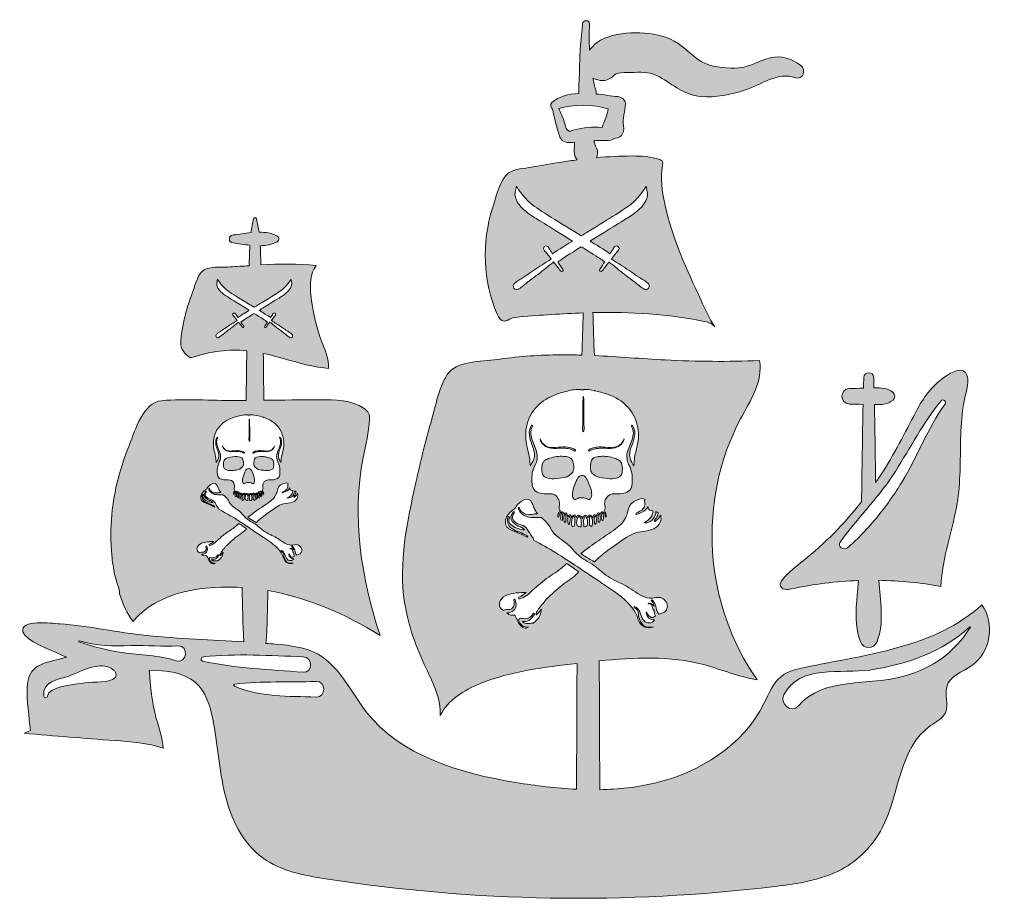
# Model space of a CAD drawing. Header units: inches. Extents: x 182 to 1768, y -1783 to -345.
import ezdxf

# ---------------------------------------------------------------- set-up
doc = ezdxf.new("R2010")
doc.units = ezdxf.units.IN
doc.header["$MEASUREMENT"] = 0
doc.layers.add('Layer 1', color=7, linetype='Continuous')

# ---------------------------------------------------------------- blocks, each defined once
blk = doc.blocks.new('block 3')
at = {"layer": 'Layer 1', "true_color": 0xffffff}
h = blk.add_hatch(color=7, dxfattribs=at)
h.dxf.hatch_style = 2
edge = h.paths.add_edge_path()
edge.add_spline(control_points=[(1746.2, -1296.5), (1670, -1366), (1559.3, -1377.2), (1458.3, -1398.1), (1445.1, -1400.8), (1431.6, -1404), (1420.9, -1412.2), (1406.7, -1423.1), (1400.2, -1441), (1392.1, -1457), (1358.2, -1524.6), (1288, -1568.9), (1214.4, -1586.3), (1185.1, -1593.2), (1155.3, -1596.4), (1125.2, -1596.9), (1124.9, -1527.2), (1124.7, -1457.5), (1124.3, -1387.7), (1181.4, -1381.9), (1239.2, -1379), (1294.4, -1393.7), (1323.5, -1401.5), (1351.5, -1414), (1381.3, -1418.3), (1294.5, -1296.9), (1283.5, -1125.7), (1354.1, -994.3), (1370.2, -964.4), (1390.8, -932.8), (1384.9, -899.4), (1333.8, -901.4), (1282.7, -901.1), (1231.7, -898.4), (1193.3, -896.4), (1154.8, -893.1), (1116.4, -891.3), (1115.6, -868), (1114.9, -844.8), (1114.2, -821.5), (1175.2, -820.2), (1236.1, -823.4), (1295.6, -836.1), (1301.9, -837.4), (1308.7, -839.2), (1312.2, -844.6), (1303.4, -831.1), (1296.6, -816.4), (1289.9, -801.8), (1266.4, -750.9), (1242.7, -699.5), (1230.8, -644.7), (1226.4, -624.2), (1223.6, -602.9), (1227.1, -582.1), (1227.5, -579.7), (1227.9, -576.9), (1226.4, -575), (1225.4, -573.9), (1224, -573.3), (1222.6, -572.8), (1208.4, -567.7), (1192.9, -566.9), (1177.8, -566.9), (1158.4, -566.9), (1139.1, -567.9), (1119.9, -569.7), (1120.4, -568.6), (1120.8, -567.6), (1121.1, -566.6), (1122.7, -560.6), (1121.2, -555.5), (1118.1, -550.8), (1118.1, -550.6), (1118, -550.3), (1117.8, -549.6), (1117.4, -548.3), (1116.9, -546.9), (1116.5, -545.5), (1116.4, -545.2), (1116.3, -545), (1116.3, -544.9), (1116.3, -544.7), (1116.3, -544.3), (1116.3, -543.9), (1116.2, -543), (1116.2, -542.2), (1116.2, -541.4), (1125.2, -541.7), (1134, -542.4), (1143, -541.1), (1145.1, -540.8), (1146.6, -539.8), (1147.7, -538.4), (1157.3, -538.4), (1166.4, -532.1), (1163.6, -517.4), (1161.7, -506.8), (1166.4, -493.7), (1167.1, -482.9), (1167.5, -475.6), (1161, -471.1), (1154.6, -470.4), (1144.2, -469.3), (1131.9, -467.4), (1119.2, -466.2), (1119.5, -464.3), (1119.4, -462.3), (1118.8, -460), (1116.9, -453.5), (1115.4, -446.9), (1114.1, -440.2), (1116.3, -441.3), (1118.9, -442.3), (1121.8, -443.2), (1133, -446.5), (1142.8, -442.4), (1149.1, -435), (1156, -430), (1172.9, -431.4), (1181, -431.1), (1195.7, -430.4), (1209.2, -430.8), (1222.2, -438.3), (1245.5, -451.5), (1261.8, -467.8), (1290, -470.3), (1313.3, -472.4), (1338.4, -466.8), (1360.5, -459.9), (1386.9, -451.6), (1415.3, -428.9), (1443.3, -439.8), (1455.6, -444.5), (1461.5, -426.2), (1451.8, -419.6), (1438.2, -410.3), (1426.4, -404.4), (1409.8, -406.1), (1389.2, -408.3), (1372.3, -422.1), (1351.6, -423.6), (1334.2, -424.8), (1313.3, -423.6), (1297.2, -416.8), (1277.8, -408.5), (1264.7, -390.2), (1246.2, -380.1), (1214.2, -362.9), (1167.2, -362.9), (1133.4, -375.3), (1124, -378.7), (1114.9, -386.2), (1108.6, -395), (1107.8, -380.8), (1107.9, -366.5), (1108.6, -352.5), (1108.9, -345.1), (1097.7, -345.3), (1097.2, -352.5), (1095.3, -375.1), (1092.5, -397.6), (1092.5, -420.3), (1092.5, -433.1), (1091.1, -446.3), (1091.3, -458.8), (1091.3, -461.3), (1091.1, -463.3), (1091.3, -465.2), (1074.5, -466), (1058.7, -469.8), (1047.2, -480.2), (1044, -483.1), (1045.3, -488.4), (1048.5, -490.7), (1051, -503.7), (1054.1, -516.2), (1058.1, -528.9), (1060.3, -535.8), (1061.4, -541.6), (1068.8, -544.1), (1073.3, -545.7), (1078.8, -545.2), (1084.4, -544.3), (1084.3, -546.7), (1084.2, -549.2), (1083.9, -551.7), (1083.4, -556.7), (1083.4, -561.6), (1084.7, -566.6), (1085.4, -569.1), (1086.7, -571.3), (1088.2, -573.2), (1080.1, -574.3), (1071.9, -575.4), (1063.8, -576.7), (1047.3, -579.2), (1030.9, -582.1), (1014.4, -585), (1002.8, -587.2), (987.2, -587.5), (977.1, -594.4), (962.6, -604.5), (955.7, -636.1), (950.8, -651.7), (933.2, -707.7), (935.5, -770), (958.4, -824.2), (960.6, -829.4), (964.2, -835.4), (969.9, -835.4), (973.4, -835.5), (976.4, -833.1), (979.6, -831.6), (984.4, -829.3), (989.9, -828.8), (995.3, -828.4), (1029.5, -825.5), (1064, -823.1), (1098.4, -822), (1097.7, -844.8), (1097, -867.7), (1096.3, -890.5), (1084.6, -890.2), (1073, -889.9), (1061.3, -890), (1028.4, -890.3), (995.5, -892.6), (962.9, -897), (940.5, -900.1), (895.5, -900), (880.2, -918.3), (864.5, -937.1), (857.8, -976.3), (850.9, -999.4), (841.3, -1031.7), (833.7, -1064.5), (826.3, -1097.4), (811.8, -1161.6), (798, -1227.8), (808, -1292.9), (813.7, -1330.2), (826.9, -1365.8), (843, -1399.9), (854.4, -1424.3), (867.7, -1449.6), (865.8, -1476.4), (878.4, -1450.9), (904.6, -1435), (931.1, -1424.3), (980.9, -1404.2), (1034.9, -1397.7), (1088.3, -1391.7), (1088, -1459.9), (1087.7, -1528.1), (1087.4, -1596.3), (1054.4, -1594.7), (1021.4, -1590.5), (988.9, -1585.2), (898.1, -1570.3), (801.8, -1542.5), (745.2, -1469.9), (720.1, -1437.7), (702.9, -1396.9), (667.3, -1376.9), (646.5, -1365.2), (621.9, -1362.4), (598.1, -1360.3), (592.9, -1359.9), (587.8, -1359.5), (582.6, -1359.1), (584.5, -1330.6), (585.3, -1301.9), (585.5, -1273.3), (649.9, -1284.5), (712.3, -1311.3), (768, -1346.2), (737.4, -1253.2), (721.9, -1153.1), (740.6, -1057), (744.5, -1036.5), (750.1, -1016.1), (750.8, -995.2), (750.9, -991.7), (750.9, -988), (749.4, -984.9), (747.9, -981.6), (745, -979.1), (742, -977.1), (721.6, -963.1), (695.2, -962.8), (670.5, -963.1), (640, -963.3), (609.6, -963.6), (579.2, -963.9), (578.8, -938.5), (578.6, -913.1), (578.3, -887.7), (613.7, -895.4), (648, -909), (684.1, -912.2), (685, -896.9), (678.4, -882.4), (673.1, -868.1), (664, -843.8), (658.1, -818.3), (655.6, -792.5), (654, -776.1), (654.1, -758.1), (664, -744.9), (634.2, -741.7), (604.2, -742.3), (574.3, -743.9), (574.1, -733.6), (573.9, -723.2), (573.3, -712.8), (583, -712.6), (592.5, -711), (601, -706.5), (604.6, -704.6), (604.6, -698.9), (601, -697), (591.9, -692.2), (581.7, -690.7), (571.3, -690.8), (570.3, -683.4), (569, -676), (567.1, -668.8), (566.5, -666.5), (563.1, -666.5), (562.5, -668.8), (560.6, -676.3), (559.2, -683.9), (558.3, -691.5), (548.3, -692.5), (538.5, -694.2), (529.4, -695.3), (521, -696.3), (521, -707.3), (529.4, -708.3), (537.9, -709.3), (547.2, -710.9), (556.5, -711.9), (555.8, -723), (555.6, -734.1), (555.4, -745.2), (545.1, -745.9), (534.8, -746.6), (524.6, -747.3), (512.6, -748.2), (497.5, -746.5), (486, -750.1), (474.9, -753.6), (470.6, -767.2), (467.1, -777.1), (456.7, -806.3), (446.2, -835.9), (444.5, -866.8), (444.2, -871.3), (444.2, -876), (445.9, -880.2), (447.9, -885.2), (452, -888.8), (456, -892.3), (457.2, -893.3), (458.5, -894.4), (460, -894.7), (461.6, -894.9), (463.1, -894.4), (464.5, -893.9), (492.3, -884.1), (522.1, -880.6), (551.4, -883.5), (551.1, -910.4), (550.8, -937.3), (550.4, -964.2), (544.6, -964.2), (538.9, -964.3), (533.1, -964.3), (493.7, -964.7), (452.2, -961), (413, -964.6), (383, -967.4), (370.2, -1012.6), (360.6, -1036.2), (345.7, -1072.6), (335.8, -1111), (332.1, -1150.1), (330, -1171.9), (329.9, -1193.9), (332, -1215.6), (333, -1226.7), (334.7, -1237.7), (336.9, -1248.5), (338.8, -1257.8), (344.7, -1269.6), (344.7, -1278.7), (349.8, -1294.7), (356.4, -1310.6), (366.9, -1323.7), (392.3, -1291.1), (434.4, -1276.1), (475.3, -1270.5), (498.2, -1267.4), (521.2, -1266.9), (544.1, -1268.3), (544.2, -1297.8), (545, -1327.3), (546.8, -1356.6), (494.2, -1353.4), (441.5, -1351.6), (388.9, -1346.3), (341.5, -1341.6), (294.9, -1330.6), (247.3, -1327.4), (235.4, -1326.5), (182, -1319.5), (187.6, -1340.3), (191.5, -1355), (232.8, -1370), (245, -1375.6), (249.6, -1377.7), (254.3, -1379.7), (259, -1381.6), (255, -1382.5), (251.1, -1383.4), (247.1, -1384.5), (234.3, -1387.8), (219.6, -1390.6), (208.7, -1398.5), (198.4, -1406), (195.1, -1417.8), (194.5, -1430.1), (193.5, -1453.3), (197.7, -1477.5), (199.6, -1500.7), (196.2, -1502.2), (192.9, -1503.7), (189.6, -1505.2), (238.5, -1509.5), (287.5, -1513.4), (336.5, -1517), (363.2, -1518.9), (390.3, -1520.8), (415.7, -1529.5), (414.7, -1512.9), (408.8, -1497.2), (404.4, -1481.2), (397.5, -1455.6), (394.4, -1429.2), (393, -1402.6), (421.2, -1403.1), (448.7, -1406.1), (468.1, -1422.8), (484.9, -1437.2), (491.7, -1460), (496, -1481.8), (504, -1522.3), (506.2, -1563.8), (515.9, -1603.9), (525.7, -1644), (544.4, -1683.9), (577.9, -1708.1), (607.1, -1729.3), (644, -1736.1), (679.6, -1741.7), (921.1, -1779.3), (1167.7, -1783.5), (1410.3, -1754.1), (1447.3, -1749.7), (1485.1, -1744.1), (1517.9, -1726.5), (1546.2, -1711.4), (1569.7, -1687.5), (1584.3, -1659.1), (1612.9, -1603.6), (1611.6, -1528.3), (1662.9, -1492.8), (1672.1, -1486.4), (1683.3, -1481.1), (1687.6, -1470.7), (1692.9, -1457.9), (1685.4, -1442.9), (1689.2, -1429.5), (1694.1, -1412), (1714.9, -1405.5), (1729.9, -1395.1), (1760.5, -1374), (1768.4, -1326.3), (1746.2, -1296.5)], knot_values=[0, 0, 0, 0, 1, 1, 1, 2, 2, 2, 3, 3, 3, 4, 4, 4, 5, 5, 5, 6, 6, 6, 7, 7, 7, 8, 8, 8, 9, 9, 9, 10, 10, 10, 11, 11, 11, 12, 12, 12, 13, 13, 13, 14, 14, 14, 15, 15, 15, 16, 16, 16, 17, 17, 17, 18, 18, 18, 19, 19, 19, 20, 20, 20, 21, 21, 21, 22, 22, 22, 23, 23, 23, 24, 24, 24, 25, 25, 25, 26, 26, 26, 27, 27, 27, 28, 28, 28, 29, 29, 29, 30, 30, 30, 31, 31, 31, 32, 32, 32, 33, 33, 33, 34, 34, 34, 35, 35, 35, 36, 36, 36, 37, 37, 37, 38, 38, 38, 39, 39, 39, 40, 40, 40, 41, 41, 41, 42, 42, 42, 43, 43, 43, 44, 44, 44, 45, 45, 45, 46, 46, 46, 47, 47, 47, 48, 48, 48, 49, 49, 49, 50, 50, 50, 51, 51, 51, 52, 52, 52, 53, 53, 53, 54, 54, 54, 55, 55, 55, 56, 56, 56, 57, 57, 57, 58, 58, 58, 59, 59, 59, 60, 60, 60, 61, 61, 61, 62, 62, 62, 63, 63, 63, 64, 64, 64, 65, 65, 65, 66, 66, 66, 67, 67, 67, 68, 68, 68, 69, 69, 69, 70, 70, 70, 71, 71, 71, 72, 72, 72, 73, 73, 73, 74, 74, 74, 75, 75, 75, 76, 76, 76, 77, 77, 77, 78, 78, 78, 79, 79, 79, 80, 80, 80, 81, 81, 81, 82, 82, 82, 83, 83, 83, 84, 84, 84, 85, 85, 85, 86, 86, 86, 87, 87, 87, 88, 88, 88, 89, 89, 89, 90, 90, 90, 91, 91, 91, 92, 92, 92, 93, 93, 93, 94, 94, 94, 95, 95, 95, 96, 96, 96, 97, 97, 97, 98, 98, 98, 99, 99, 99, 100, 100, 100, 101, 101, 101, 102, 102, 102, 103, 103, 103, 104, 104, 104, 105, 105, 105, 106, 106, 106, 107, 107, 107, 108, 108, 108, 109, 109, 109, 110, 110, 110, 111, 111, 111, 112, 112, 112, 113, 113, 113, 114, 114, 114, 115, 115, 115, 116, 116, 116, 117, 117, 117, 118, 118, 118, 119, 119, 119, 120, 120, 120, 121, 121, 121, 122, 122, 122, 123, 123, 123, 124, 124, 124, 125, 125, 125, 126, 126, 126, 127, 127, 127, 128, 128, 128, 129, 129, 129, 130, 130, 130, 131, 131, 131, 132, 132, 132, 133, 133, 133, 134, 134, 134, 135, 135, 135, 136, 136, 136, 137, 137, 137, 138, 138, 138, 139, 139, 139, 140, 140, 140, 141, 141, 141, 142, 142, 142, 143, 143, 143, 144, 144, 144, 145, 145, 145, 146, 146, 146, 147, 147, 147, 148, 148, 148, 149, 149, 149, 150, 150, 150, 151, 151, 151, 152, 152, 152, 153, 153, 153, 154, 154, 154, 155, 155, 155, 156, 156, 156, 157, 157, 157, 158, 158, 158, 159, 159, 159, 160, 160, 160, 161, 161, 161, 162, 162, 162, 163, 163, 163, 163], degree=3, periodic=1)
edge = h.paths.add_edge_path()
edge.add_spline(control_points=[(1084, -524.5), (1078.1, -526.2), (1077.4, -528.2), (1072.8, -524.9), (1069.9, -522.8), (1068.2, -513), (1067, -509.8), (1064.4, -503), (1061.5, -496.3), (1058.4, -489.7), (1081.4, -482.3), (1115.2, -483.1), (1139.1, -490.4), (1137, -498.2), (1135.3, -506.3), (1131.6, -513.2), (1130.2, -515.9), (1129.4, -518.4), (1129.1, -520.7), (1114.1, -519.1), (1097.5, -520.7), (1084, -524.5)], knot_values=[0, 0, 0, 0, 1, 1, 1, 2, 2, 2, 3, 3, 3, 4, 4, 4, 5, 5, 5, 6, 6, 6, 7, 7, 7, 7], degree=3, periodic=1)
edge = h.paths.add_edge_path()
edge.add_spline(control_points=[(618.5, -1099.1), (618.1, -1099.4), (617.9, -1099.8), (617.9, -1100.4), (617.8, -1103.6), (619, -1105.8), (616.5, -1108.4), (614.6, -1110.5), (611.9, -1112.2), (609.3, -1113), (608.5, -1113.3), (608.8, -1114.6), (609.6, -1114.3), (613.1, -1113.2), (616.5, -1112), (619.3, -1109.5), (620.1, -1108.7), (620.8, -1107.6), (621.3, -1106.4), (621.4, -1106.9), (621.4, -1107.4), (621.5, -1107.9), (622.2, -1110.5), (624, -1110.4), (626.2, -1110.6), (626.3, -1110.6), (626.3, -1110.6), (626.4, -1110.6), (626.1, -1113.1), (625.7, -1115.2), (624.1, -1117.3), (622.7, -1119.2), (620.2, -1121.3), (618, -1122.2), (617.7, -1122.3), (617.7, -1123), (618.1, -1122.9), (619.7, -1122.8), (620.9, -1122.9), (622.4, -1122.2), (623.9, -1121.5), (625.3, -1120.5), (626.3, -1119.2), (628.1, -1117.1), (629.4, -1114.2), (629.5, -1111.4), (630.3, -1111.8), (631.1, -1112.2), (631.8, -1112.7), (631.4, -1113.7), (631.3, -1114.8), (630.8, -1115.9), (630.1, -1117.3), (629, -1119), (627.9, -1120.2), (627.3, -1121), (628.3, -1122), (629, -1121.3), (630.4, -1119.9), (632, -1119), (632.9, -1117.2), (633.3, -1116.6), (633.6, -1115.8), (633.9, -1115), (634.2, -1115.5), (634.4, -1116), (634.6, -1116.6), (635.3, -1119.6), (633.1, -1124), (631.1, -1126.2), (628.9, -1128.6), (625.8, -1129.7), (622.7, -1130.4), (616.6, -1131.9), (610.5, -1131.6), (604.8, -1134.7), (598, -1138.4), (591.5, -1143), (585.2, -1147.5), (584.6, -1148), (583.9, -1148.5), (583.2, -1149), (577.6, -1153.1), (571.8, -1157.4), (567.2, -1162.5), (567.1, -1162.5), (567.1, -1162.5), (567.1, -1162.6), (567, -1162.5), (566.9, -1162.5), (566.8, -1162.4), (563.3, -1160.2), (559.4, -1158.4), (555.9, -1156), (555, -1155.4), (554.1, -1154.7), (553.3, -1154), (562.8, -1146.6), (572.8, -1139.8), (582.7, -1133), (584.6, -1131.7), (586.5, -1130.4), (588.4, -1129), (593.1, -1125.7), (597, -1121.7), (599.3, -1116.3), (600.5, -1113.5), (600.9, -1110.6), (601.8, -1107.7), (603, -1104), (605.4, -1101.9), (608.9, -1100.4), (611.6, -1099.2), (615.7, -1097.3), (618.5, -1099.1)], knot_values=[0, 0, 0, 0, 1, 1, 1, 2, 2, 2, 3, 3, 3, 4, 4, 4, 5, 5, 5, 6, 6, 6, 7, 7, 7, 8, 8, 8, 9, 9, 9, 10, 10, 10, 11, 11, 11, 12, 12, 12, 13, 13, 13, 14, 14, 14, 15, 15, 15, 16, 16, 16, 17, 17, 17, 18, 18, 18, 19, 19, 19, 20, 20, 20, 21, 21, 21, 22, 22, 22, 23, 23, 23, 24, 24, 24, 25, 25, 25, 26, 26, 26, 27, 27, 27, 28, 28, 28, 29, 29, 29, 30, 30, 30, 31, 31, 31, 32, 32, 32, 33, 33, 33, 34, 34, 34, 35, 35, 35, 36, 36, 36, 37, 37, 37, 38, 38, 38, 38], degree=3, periodic=1)
edge = h.paths.add_edge_path()
edge.add_spline(control_points=[(553.3, -1126), (553.6, -1126.9), (553.4, -1127.2), (552.6, -1126.8), (552.2, -1126.8), (551.7, -1126.7), (551.3, -1126.6), (548.6, -1126.2), (548.7, -1123.8), (549, -1121.6), (549.1, -1120.6), (549.2, -1119.2), (549.6, -1118.3), (550.3, -1116.9), (551, -1116.3), (552.2, -1116.5), (552.1, -1116.6), (552.2, -1116.7), (552.3, -1116.9), (553.6, -1118.9), (553.4, -1121), (553.4, -1123.4), (553.3, -1124.1), (553.5, -1125.3), (553.3, -1126)], knot_values=[0, 0, 0, 0, 1, 1, 1, 2, 2, 2, 3, 3, 3, 4, 4, 4, 5, 5, 5, 6, 6, 6, 7, 7, 7, 8, 8, 8, 8], degree=3, periodic=1)
edge = h.paths.add_edge_path()
edge.add_spline(control_points=[(557, -1116.9), (557.1, -1116.8), (557.1, -1116.6), (557.1, -1116.5), (559.7, -1116.3), (559.8, -1120.8), (559.9, -1122.4), (560, -1124.5), (559.6, -1127.4), (556.7, -1126.8), (556.5, -1126.8), (556.3, -1126.9), (556.1, -1126.9), (556.1, -1126.3), (556.1, -1125.8), (556.1, -1125.2), (556.1, -1124.3), (556, -1123.4), (556, -1122.5), (556, -1120.5), (555.9, -1118.7), (557, -1116.9)], knot_values=[0, 0, 0, 0, 1, 1, 1, 2, 2, 2, 3, 3, 3, 4, 4, 4, 5, 5, 5, 6, 6, 6, 7, 7, 7, 7], degree=3, periodic=1)
edge = h.paths.add_edge_path()
edge.add_spline(control_points=[(562.4, -1116.4), (562.6, -1116.3), (562.7, -1116.2), (562.7, -1116.1), (565.9, -1117.5), (565.4, -1126.7), (563.9, -1126.7), (563.3, -1126.2), (562.7, -1125.7), (562.1, -1125.3), (562, -1124.8), (562, -1124.4), (562, -1124), (561.9, -1123.2), (561.9, -1122.5), (561.9, -1121.8), (561.9, -1120.9), (561.5, -1116.8), (562.4, -1116.4)], knot_values=[0, 0, 0, 0, 1, 1, 1, 2, 2, 2, 3, 3, 3, 4, 4, 4, 5, 5, 5, 6, 6, 6, 6], degree=3, periodic=1)
edge = h.paths.add_edge_path()
edge.add_spline(control_points=[(567.6, -1116.1), (567.6, -1116.1), (567.6, -1116.1), (567.6, -1116), (569.1, -1116.4), (568.9, -1119), (568.9, -1120.3), (568.9, -1120.9), (568.9, -1121.6), (568.9, -1122.2), (569, -1123), (568.7, -1123.6), (568.1, -1123.9), (567.7, -1124.1), (567.5, -1124.4), (567.4, -1124.7), (567.2, -1124.7), (567, -1121.8), (566.9, -1121.5), (566.6, -1119.7), (566, -1117.4), (567.6, -1116.1)], knot_values=[0, 0, 0, 0, 1, 1, 1, 2, 2, 2, 3, 3, 3, 4, 4, 4, 5, 5, 5, 6, 6, 6, 7, 7, 7, 7], degree=3, periodic=1)
edge = h.paths.add_edge_path()
edge.add_spline(control_points=[(571.4, -1114.1), (572.2, -1114.1), (572.6, -1115.3), (572.8, -1116.7), (572.9, -1117.2), (572.9, -1117.7), (572.9, -1118.1), (573, -1120.6), (572.4, -1123.1), (571.1, -1122.4), (570.5, -1122.1), (570.8, -1119.4), (570.8, -1118.7), (570.8, -1118), (570.5, -1114.7), (571.4, -1114.1)], knot_values=[0, 0, 0, 0, 1, 1, 1, 2, 2, 2, 3, 3, 3, 4, 4, 4, 5, 5, 5, 5], degree=3, periodic=1)
edge = h.paths.add_edge_path()
edge.add_spline(control_points=[(575.2, -1113), (576.1, -1113.7), (576.1, -1116.3), (576.1, -1117), (576.1, -1117.5), (576.2, -1118), (576.1, -1118.5), (576.1, -1119.1), (575.6, -1121.3), (574.4, -1120.1), (574, -1119.8), (574.3, -1117.4), (574.3, -1116.9), (574.3, -1115.5), (574, -1114), (575.2, -1113)], knot_values=[0, 0, 0, 0, 1, 1, 1, 2, 2, 2, 3, 3, 3, 4, 4, 4, 5, 5, 5, 5], degree=3, periodic=1)
edge = h.paths.add_edge_path()
edge.add_spline(control_points=[(577.5, -1114.5), (577.4, -1113.5), (577.5, -1112.8), (578, -1112), (578, -1112), (578.1, -1112), (578.2, -1112), (578.9, -1113.5), (579.3, -1117.7), (578.2, -1117.2), (577.7, -1116.9), (577.6, -1115), (577.5, -1114.5)], knot_values=[0, 0, 0, 0, 1, 1, 1, 2, 2, 2, 3, 3, 3, 4, 4, 4, 4], degree=3, periodic=1)
edge = h.paths.add_edge_path()
edge.add_spline(control_points=[(546.5, -843.6), (547.5, -845), (545.3, -846.6), (544.3, -845.2), (542.2, -842.4), (540.2, -839.6), (538.1, -836.9), (537.5, -837.4), (536.9, -837.8), (536.3, -838.3), (533.9, -840.2), (531.5, -842.1), (529.1, -844), (524.3, -847.9), (519.3, -851.6), (514.4, -855.4), (513.1, -856.4), (511.7, -857.5), (510.4, -858.5), (508.9, -859.7), (507.6, -860.9), (506, -861.7), (505.2, -862.2), (504.5, -862.4), (503.6, -862.3), (502.8, -862.2), (501.9, -861.7), (501.5, -861), (501.1, -860.3), (500.8, -859.4), (500.9, -858.6), (501.1, -857.7), (501.6, -857.1), (502.2, -856.5), (503.4, -855.4), (504.7, -854.6), (506.1, -853.8), (507.4, -852.9), (508.7, -852.1), (510, -851.2), (512.5, -849.5), (515.1, -847.8), (517.6, -846.1), (520.2, -844.3), (522.8, -842.5), (525.4, -840.9), (528, -839.3), (530.6, -837.7), (533.2, -836), (534.1, -835.4), (535, -834.7), (535.9, -834.1), (535, -833.1), (534.1, -832), (533.3, -830.9), (532.7, -830.1), (532, -829.3), (531.4, -828.5), (531.1, -828.1), (530.8, -827.8), (530.5, -827.4), (530.5, -827.3), (530.4, -827.3), (530.4, -827.3), (530.4, -827.2), (530.4, -827.2), (530.3, -827.2), (530.1, -827), (529.9, -826.7), (529.6, -826.5), (528.5, -825.4), (528.4, -823.6), (529.8, -822.6), (531.1, -821.6), (532.8, -822.3), (533.5, -823.7), (533.6, -824), (533.7, -824.2), (533.9, -824.5), (533.9, -824.5), (533.9, -824.6), (534, -824.7), (534, -824.7), (534, -824.8), (534.1, -824.9), (534.3, -825.2), (534.6, -825.6), (534.8, -826), (535.4, -826.9), (535.9, -827.7), (536.5, -828.6), (536.7, -828.9), (536.9, -829.2), (537.1, -829.5), (537.3, -829.3), (537.5, -829.1), (537.8, -828.9), (539.4, -827.6), (545, -824.1), (552.5, -819.5), (553.5, -818.9), (554.4, -818.3), (555.4, -817.7), (554.5, -817.2), (553.6, -816.6), (552.6, -816), (536.8, -806.1), (521, -796.4), (520.5, -796.1), (516.3, -793.4), (512.2, -790.5), (508.8, -787), (507.2, -785.3), (505.6, -783.5), (504.6, -781.5), (504, -780.5), (503.5, -779.4), (503.2, -778.4), (502.9, -777.3), (502.7, -776.3), (502.5, -775.2), (502.2, -774.2), (503.8, -767.2), (503.8, -767.2), (503.8, -767.2), (508.8, -776.3), (517.7, -783.7), (522.3, -787.6), (537.6, -797.1), (552.9, -806.4), (556.5, -808.6), (560.1, -810.7), (563.5, -812.8), (567.8, -810.3), (572.2, -807.6), (576.6, -804.9), (591, -796.1), (605, -787.4), (609.4, -783.7), (618.2, -776.3), (623.3, -767.2), (623.3, -767.2), (623.3, -767.2), (624.9, -774.2), (624.6, -775.2), (624.4, -776.3), (624.2, -777.3), (623.8, -778.4), (623.5, -779.4), (623, -780.5), (622.5, -781.5), (621.4, -783.5), (619.9, -785.3), (618.3, -787), (614.8, -790.5), (610.7, -793.4), (606.6, -796.1), (606.1, -796.4), (591.8, -805.2), (576.9, -814.5), (575.2, -815.5), (573.4, -816.6), (571.6, -817.7), (573.6, -818.9), (575.4, -820), (577.1, -821.1), (583.3, -824.9), (587.9, -827.8), (589.3, -828.9), (589.5, -829.1), (589.8, -829.3), (590, -829.5), (590.2, -829.2), (590.4, -828.9), (590.6, -828.6), (591.1, -827.7), (591.7, -826.9), (592.2, -826), (592.5, -825.6), (592.7, -825.2), (593, -824.9), (593.1, -824.8), (593.1, -824.7), (593.1, -824.7), (593.1, -824.6), (593.2, -824.5), (593.2, -824.5), (593.3, -824.2), (593.4, -824), (593.5, -823.7), (594.2, -822.3), (595.9, -821.6), (597.3, -822.6), (598.7, -823.6), (598.6, -825.4), (597.4, -826.5), (597.2, -826.7), (597, -827), (596.8, -827.2), (596.7, -827.2), (596.7, -827.2), (596.7, -827.3), (596.6, -827.3), (596.6, -827.3), (596.6, -827.4), (596.3, -827.8), (596, -828.1), (595.7, -828.5), (595, -829.3), (594.4, -830.1), (593.8, -830.9), (592.9, -832), (592, -833.1), (591.2, -834.1), (592.1, -834.7), (593, -835.4), (593.9, -836), (596.4, -837.7), (599, -839.3), (601.6, -840.9), (604.3, -842.5), (606.9, -844.3), (609.5, -846.1), (612, -847.8), (614.5, -849.5), (617.1, -851.2), (618.4, -852.1), (619.7, -852.9), (621, -853.8), (622.3, -854.6), (623.6, -855.4), (624.8, -856.5), (625.5, -857.1), (625.9, -857.7), (626.1, -858.6), (626.3, -859.4), (626, -860.3), (625.6, -861), (625.1, -861.7), (624.2, -862.2), (623.5, -862.3), (622.5, -862.4), (621.9, -862.2), (621.1, -861.7), (619.5, -860.9), (618.1, -859.7), (616.7, -858.5), (615.3, -857.5), (614, -856.4), (612.6, -855.4), (607.8, -851.6), (602.7, -847.9), (597.9, -844), (595.6, -842.1), (593.2, -840.2), (590.8, -838.3), (590.2, -837.8), (589.6, -837.4), (589, -836.9), (586.9, -839.6), (584.8, -842.4), (582.8, -845.2), (581.7, -846.6), (579.5, -845), (580.5, -843.6), (582.1, -841.3), (583.7, -839.1), (585.3, -836.8), (584.8, -836.6), (584.4, -836.4), (584.1, -836.2), (583.3, -835.5), (580.8, -833.9), (577.4, -831.6), (573.7, -829.2), (568.9, -826.2), (563.5, -822.8), (559.3, -825.5), (555.5, -827.9), (552.2, -830), (547.4, -833.1), (544, -835.3), (543, -836.2), (542.7, -836.4), (542.3, -836.6), (541.8, -836.8), (543.4, -839.1), (544.9, -841.3), (546.5, -843.6)], knot_values=[0, 0, 0, 0, 1, 1, 1, 2, 2, 2, 3, 3, 3, 4, 4, 4, 5, 5, 5, 6, 6, 6, 7, 7, 7, 8, 8, 8, 9, 9, 9, 10, 10, 10, 11, 11, 11, 12, 12, 12, 13, 13, 13, 14, 14, 14, 15, 15, 15, 16, 16, 16, 17, 17, 17, 18, 18, 18, 19, 19, 19, 20, 20, 20, 21, 21, 21, 22, 22, 22, 23, 23, 23, 24, 24, 24, 25, 25, 25, 26, 26, 26, 27, 27, 27, 28, 28, 28, 29, 29, 29, 30, 30, 30, 31, 31, 31, 32, 32, 32, 33, 33, 33, 34, 34, 34, 35, 35, 35, 36, 36, 36, 37, 37, 37, 38, 38, 38, 39, 39, 39, 40, 40, 40, 41, 41, 41, 42, 42, 42, 43, 43, 43, 44, 44, 44, 45, 45, 45, 46, 46, 46, 47, 47, 47, 48, 48, 48, 49, 49, 49, 50, 50, 50, 51, 51, 51, 52, 52, 52, 53, 53, 53, 54, 54, 54, 55, 55, 55, 56, 56, 56, 57, 57, 57, 58, 58, 58, 59, 59, 59, 60, 60, 60, 61, 61, 61, 62, 62, 62, 63, 63, 63, 64, 64, 64, 65, 65, 65, 66, 66, 66, 67, 67, 67, 68, 68, 68, 69, 69, 69, 70, 70, 70, 71, 71, 71, 72, 72, 72, 73, 73, 73, 74, 74, 74, 75, 75, 75, 76, 76, 76, 77, 77, 77, 78, 78, 78, 79, 79, 79, 80, 80, 80, 81, 81, 81, 82, 82, 82, 83, 83, 83, 84, 84, 84, 85, 85, 85, 86, 86, 86, 87, 87, 87, 88, 88, 88, 89, 89, 89, 90, 90, 90, 91, 91, 91, 92, 92, 92, 93, 93, 93, 94, 94, 94, 95, 95, 95, 96, 96, 96, 96], degree=3, periodic=1)
edge = h.paths.add_edge_path()
edge.add_spline(control_points=[(498.3, -1023.9), (501.8, -1008.4), (513.5, -998), (528, -992.6), (531.8, -991.1), (535.8, -990), (539.8, -989.1), (543.1, -988.4), (546.6, -987.5), (550.1, -987.5), (551.1, -987.4), (552, -987.5), (553, -987.6), (553.2, -987.9), (553.5, -988.1), (553.9, -988), (554.1, -987.9), (554.2, -987.9), (554.4, -987.9), (554.6, -987.9), (554.7, -987.9), (554.9, -988), (555.3, -988.1), (555.6, -987.9), (555.8, -987.6), (559.5, -987.1), (563.3, -987.9), (566.9, -988.7), (570.7, -989.4), (574.4, -990.4), (578, -991.6), (578.6, -991.8), (579.1, -992), (579.6, -992.2), (586.4, -994.6), (593, -997.9), (598.3, -1002.7), (609.3, -1012.7), (613.6, -1028.5), (610.9, -1042.9), (610, -1047.4), (608.5, -1051.8), (607.8, -1056.4), (607.4, -1059.2), (607.5, -1062.3), (606.9, -1065.1), (605.8, -1063.2), (604.6, -1061.3), (603.7, -1059.2), (601.9, -1055), (602.8, -1050.6), (604.3, -1046.4), (606.7, -1039.3), (610.5, -1031.2), (605.7, -1024.2), (605.2, -1023.5), (604.2, -1024.1), (604.6, -1024.8), (610.1, -1033.5), (602.1, -1043.3), (600.3, -1051.9), (599.4, -1056.3), (600, -1060.1), (602, -1064.2), (604.2, -1068.8), (605.5, -1072.8), (605.3, -1078), (605.2, -1082.4), (605.6, -1088.3), (601.5, -1090.9), (597.6, -1093.4), (592.4, -1093.6), (587.9, -1093.4), (585.4, -1093.3), (583.3, -1093.9), (581.5, -1095.1), (580.3, -1095.9), (579.3, -1097), (578.5, -1098.5), (577.7, -1100.1), (577.4, -1101.9), (577.3, -1103.7), (577.2, -1105.2), (578.4, -1108.5), (577.2, -1109.6), (576.6, -1110.1), (576.6, -1110.7), (576.9, -1111.2), (576.5, -1111.8), (576.3, -1112.5), (576.2, -1113.2), (576, -1112.8), (575.8, -1112.5), (575.4, -1112.3), (575.4, -1111.9), (574.9, -1111.5), (574.4, -1111.8), (573.5, -1112.3), (573.1, -1113.1), (572.9, -1114), (572.7, -1113.8), (572.5, -1113.6), (572.3, -1113.5), (572.3, -1113.3), (572.2, -1113.1), (572, -1113), (569.8, -1111.9), (569.5, -1114.4), (569.4, -1116.1), (569.1, -1115.5), (568.6, -1115.1), (567.7, -1115.1), (567.5, -1114.7), (566.9, -1114.5), (566.5, -1114.9), (565.7, -1115.7), (565.3, -1116.7), (565.2, -1117.8), (564.7, -1116.4), (563.9, -1115.2), (562.4, -1115.1), (562.2, -1114.9), (561.8, -1114.8), (561.4, -1115.1), (560.7, -1115.8), (560.6, -1116.8), (560.5, -1117.8), (559.7, -1115.2), (558.2, -1114.4), (555.6, -1116.2), (555.4, -1116.3), (555.4, -1116.6), (555.5, -1116.8), (555.1, -1117.3), (554.8, -1117.9), (554.7, -1118.5), (554.5, -1117.9), (554.2, -1117.3), (553.9, -1116.8), (554, -1116.6), (554, -1116.4), (553.8, -1116.2), (551.4, -1114.7), (549.4, -1114.7), (548.4, -1117.5), (548.4, -1117.7), (548.3, -1117.8), (548.3, -1118), (548.3, -1117), (548.1, -1116), (547.5, -1115.3), (547.4, -1115.2), (547.4, -1115.2), (547.4, -1115.1), (547, -1114.8), (546.7, -1114.9), (546.4, -1115.1), (544.9, -1115.2), (544.1, -1116.4), (543.6, -1117.8), (543.5, -1116.7), (543.1, -1115.7), (542.3, -1114.9), (541.9, -1114.5), (541.3, -1114.7), (541.1, -1115.1), (540.2, -1115.1), (539.7, -1115.5), (539.4, -1116.1), (539.3, -1114.3), (539, -1111.9), (536.8, -1113), (536.6, -1113.1), (536.5, -1113.3), (536.5, -1113.5), (536.3, -1113.6), (536.1, -1113.8), (535.9, -1114), (535.7, -1113.1), (535.3, -1112.3), (534.4, -1111.8), (534, -1111.5), (533.4, -1111.9), (533.4, -1112.3), (533, -1112.5), (532.8, -1112.8), (532.6, -1113.2), (532.5, -1112.5), (532.3, -1111.8), (531.9, -1111.2), (532.2, -1110.7), (532.2, -1110.1), (531.6, -1109.6), (530.4, -1108.5), (531.6, -1105.2), (531.5, -1103.7), (531.4, -1101.9), (531.1, -1100.1), (530.3, -1098.5), (528.5, -1095), (525.3, -1093.2), (521.4, -1093.4), (516.7, -1093.6), (511.4, -1093.5), (507.3, -1090.9), (503.2, -1088.3), (503.6, -1082.4), (503.5, -1078), (503.3, -1072.8), (504.6, -1068.8), (506.8, -1064.2), (508.7, -1060.3), (509.5, -1056.6), (508.6, -1052.3), (506.9, -1043.6), (498.7, -1033.6), (504.2, -1024.8), (504.6, -1024.1), (503.6, -1023.5), (503.1, -1024.2), (499.1, -1030.1), (501.2, -1037.2), (503.5, -1043.4), (504.9, -1047.3), (506.5, -1051.4), (506, -1055.6), (505.6, -1059.2), (503.6, -1062), (501.9, -1065), (501.5, -1062.8), (501.5, -1060.5), (501.2, -1058.3), (500.8, -1054.1), (499.6, -1050.1), (498.6, -1046.1), (496.9, -1038.8), (496.6, -1031.3), (498.3, -1023.9)], knot_values=[0, 0, 0, 0, 1, 1, 1, 2, 2, 2, 3, 3, 3, 4, 4, 4, 5, 5, 5, 6, 6, 6, 7, 7, 7, 8, 8, 8, 9, 9, 9, 10, 10, 10, 11, 11, 11, 12, 12, 12, 13, 13, 13, 14, 14, 14, 15, 15, 15, 16, 16, 16, 17, 17, 17, 18, 18, 18, 19, 19, 19, 20, 20, 20, 21, 21, 21, 22, 22, 22, 23, 23, 23, 24, 24, 24, 25, 25, 25, 26, 26, 26, 27, 27, 27, 28, 28, 28, 29, 29, 29, 30, 30, 30, 31, 31, 31, 32, 32, 32, 33, 33, 33, 34, 34, 34, 35, 35, 35, 36, 36, 36, 37, 37, 37, 38, 38, 38, 39, 39, 39, 40, 40, 40, 41, 41, 41, 42, 42, 42, 43, 43, 43, 44, 44, 44, 45, 45, 45, 46, 46, 46, 47, 47, 47, 48, 48, 48, 49, 49, 49, 50, 50, 50, 51, 51, 51, 52, 52, 52, 53, 53, 53, 54, 54, 54, 55, 55, 55, 56, 56, 56, 57, 57, 57, 58, 58, 58, 59, 59, 59, 60, 60, 60, 61, 61, 61, 62, 62, 62, 63, 63, 63, 64, 64, 64, 65, 65, 65, 66, 66, 66, 67, 67, 67, 68, 68, 68, 69, 69, 69, 70, 70, 70, 71, 71, 71, 72, 72, 72, 73, 73, 73, 74, 74, 74, 75, 75, 75, 76, 76, 76, 77, 77, 77, 78, 78, 78, 79, 79, 79, 79], degree=3, periodic=1)
edge = h.paths.add_edge_path()
edge.add_spline(control_points=[(544.9, -1126.7), (543.5, -1126.3), (543.8, -1123.2), (543.9, -1122.1), (544, -1120.5), (544.1, -1116.9), (546.1, -1116.1), (546.1, -1116.2), (546.2, -1116.3), (546.4, -1116.4), (547.3, -1116.8), (546.9, -1120.6), (546.9, -1121.3), (546.9, -1122.3), (547.3, -1127.4), (544.9, -1126.7)], knot_values=[0, 0, 0, 0, 1, 1, 1, 2, 2, 2, 3, 3, 3, 4, 4, 4, 5, 5, 5, 5], degree=3, periodic=1)
edge = h.paths.add_edge_path()
edge.add_spline(control_points=[(542, -1121.1), (541.9, -1121.6), (541.8, -1124.5), (541.4, -1124.7), (541.3, -1124.5), (541.2, -1124.4), (541.1, -1124.2), (540.5, -1124), (540.2, -1123.6), (540.1, -1122.9), (539.9, -1122.2), (539.9, -1121.4), (539.9, -1120.7), (539.9, -1119.4), (539.6, -1116.4), (541.2, -1116), (541.2, -1116.1), (541.2, -1116.1), (541.2, -1116.1), (542.7, -1117.3), (542.2, -1119.4), (542, -1121.1)], knot_values=[0, 0, 0, 0, 1, 1, 1, 2, 2, 2, 3, 3, 3, 4, 4, 4, 5, 5, 5, 6, 6, 6, 7, 7, 7, 7], degree=3, periodic=1)
edge = h.paths.add_edge_path()
edge.add_spline(control_points=[(537.7, -1122.4), (536.4, -1123.1), (535.8, -1120.5), (535.9, -1118.1), (535.9, -1117.7), (535.9, -1117.3), (536, -1116.9), (536.2, -1115.4), (536.6, -1114.1), (537.4, -1114.1), (538.4, -1114.7), (538, -1118), (538, -1118.7), (538, -1119.4), (538.3, -1122.1), (537.7, -1122.4)], knot_values=[0, 0, 0, 0, 1, 1, 1, 2, 2, 2, 3, 3, 3, 4, 4, 4, 5, 5, 5, 5], degree=3, periodic=1)
edge = h.paths.add_edge_path()
edge.add_spline(control_points=[(534.5, -1120.1), (534.1, -1120.2), (533.7, -1120.2), (533.3, -1120.3), (532.9, -1119.9), (532.6, -1119.4), (532.7, -1118.8), (532.6, -1118.3), (532.7, -1117.8), (532.7, -1117.3), (532.7, -1116.5), (532.7, -1113.7), (533.7, -1113), (534.7, -1113.9), (534.5, -1115.3), (534.5, -1116.5), (534.5, -1117.1), (534.5, -1117.6), (534.5, -1118.2), (534.5, -1118.4), (534.6, -1120), (534.5, -1120.1)], knot_values=[0, 0, 0, 0, 1, 1, 1, 2, 2, 2, 3, 3, 3, 4, 4, 4, 5, 5, 5, 6, 6, 6, 7, 7, 7, 7], degree=3, periodic=1)
edge = h.paths.add_edge_path()
edge.add_spline(control_points=[(531.3, -1114.5), (531.2, -1115), (531.1, -1117), (530.6, -1117.2), (529.3, -1117.6), (529.9, -1113.5), (530.6, -1112), (530.7, -1112), (530.8, -1112), (530.8, -1112), (531.3, -1112.8), (531.4, -1113.5), (531.3, -1114.5)], knot_values=[0, 0, 0, 0, 1, 1, 1, 2, 2, 2, 3, 3, 3, 4, 4, 4, 4], degree=3, periodic=1)
edge = h.paths.add_edge_path()
edge.add_spline(control_points=[(477.8, -1116.9), (479.8, -1113), (483.5, -1110.2), (486.9, -1107.6), (487.3, -1107.3), (487.4, -1106.9), (487.3, -1106.5), (490.6, -1101.2), (499.7, -1094.7), (503.5, -1102.5), (504.8, -1105), (505.3, -1107.8), (506.7, -1110.2), (507.5, -1111.4), (508.3, -1112.6), (509.3, -1113.6), (507.2, -1113.6), (505.1, -1114.1), (503.3, -1114.4), (500.8, -1114.7), (498.5, -1115), (496.2, -1113.9), (494.1, -1112.8), (490.8, -1110.2), (490.9, -1107.6), (490.9, -1106.9), (489.9, -1106.9), (489.9, -1107.6), (489.5, -1111.5), (494.2, -1115), (497.4, -1116.3), (499.7, -1117.2), (502.2, -1117.4), (504.6, -1117.4), (507.3, -1117.3), (510.2, -1117.7), (512.8, -1117.4), (512.9, -1117.4), (513, -1117.4), (513.1, -1117.4), (513.1, -1117.4), (513.2, -1117.4), (513.2, -1117.4), (515.7, -1119.7), (518.2, -1122), (520.1, -1124.8), (522.2, -1127.8), (523.8, -1131), (526.1, -1133.8), (530.5, -1139), (537.1, -1141.7), (541.9, -1146.5), (543.5, -1148.1), (544.9, -1149.8), (546.3, -1151.4), (547.2, -1152.4), (548, -1153.3), (549, -1154.3), (551.6, -1156.9), (554.5, -1159.1), (557.7, -1160.9), (560.8, -1162.8), (564.1, -1164.4), (567, -1166.5), (570.3, -1168.9), (573.2, -1171.7), (576.4, -1174.3), (578.8, -1176.3), (581.4, -1178), (584.1, -1179.5), (587.6, -1181.4), (591.3, -1183.2), (595, -1184.9), (601.5, -1187.9), (606.9, -1192.4), (613.1, -1196), (616.1, -1197.7), (619.3, -1199.1), (622.7, -1199.4), (626.9, -1199.8), (631.5, -1197.5), (635.5, -1199.3), (639, -1200.8), (641.5, -1205.2), (641, -1209), (640.4, -1213), (636.3, -1214.8), (632.8, -1215.5), (630.3, -1214.8), (630, -1209.5), (629.4, -1207.5), (628.6, -1205.1), (627.6, -1203.1), (625.8, -1201.3), (625.1, -1200.7), (624.1, -1201.7), (624.8, -1202.3), (626.3, -1203.9), (627.2, -1205.5), (627.5, -1207.4), (627.1, -1207), (626.6, -1206.5), (626.2, -1206.2), (624.8, -1205), (623.5, -1204.6), (621.7, -1204.7), (621.4, -1204.7), (621.4, -1205.2), (621.7, -1205.2), (622.5, -1205.2), (623.2, -1205.3), (623.9, -1205.5), (625.1, -1205.9), (625.4, -1206.8), (625.7, -1207.9), (626, -1209.3), (626.5, -1211.1), (627.5, -1212.1), (627.6, -1212.1), (627.6, -1212.1), (627.7, -1212.2), (627.7, -1212.9), (627.7, -1213.7), (627.9, -1214.4), (628, -1215.5), (628.4, -1216.6), (629, -1217.4), (627.8, -1218.4), (626.5, -1219.3), (624.8, -1218.9), (622.8, -1218.4), (620.6, -1215.7), (620.1, -1213.9), (620, -1213.7), (619.6, -1213.7), (619.6, -1214), (619.9, -1218.7), (623.8, -1221.8), (627.8, -1221.5), (627.2, -1222.6), (626.4, -1223.6), (625.1, -1224.1), (623.6, -1224.7), (621.5, -1224.5), (619.9, -1224.1), (618, -1223.6), (617.1, -1222.3), (616, -1220.7), (613.1, -1216.3), (613.5, -1209.9), (607.8, -1207.9), (607, -1207.6), (606.7, -1208.8), (607.5, -1209.1), (612.8, -1211.1), (610.9, -1216.6), (612.6, -1220.8), (613.9, -1224), (615.5, -1226.8), (618.8, -1228.1), (621.3, -1229.1), (624.3, -1229.3), (626.9, -1228.5), (624.1, -1230), (620.4, -1229.7), (617.5, -1228.4), (614.3, -1227), (612.7, -1224.5), (611.5, -1221.3), (610.3, -1218), (609.1, -1214.9), (607.2, -1211.9), (601.6, -1203), (593.1, -1196.6), (584.4, -1190.7), (582.5, -1189.4), (580.6, -1188.1), (578.7, -1186.9), (567.7, -1179.6), (556.9, -1172.2), (545.9, -1165), (532.6, -1156.2), (519.1, -1147.8), (505, -1140.4), (505.2, -1139.8), (505.2, -1139), (504.7, -1138.4), (502.8, -1136.1), (501.4, -1133.4), (499.8, -1130.9), (498.3, -1128.8), (497.2, -1126.8), (494.7, -1125.8), (491.6, -1124.6), (488.8, -1123.9), (486.2, -1121.7), (484.8, -1120.5), (483.5, -1119.3), (483.6, -1117.3), (483.8, -1115.6), (484.7, -1114), (485.7, -1112.6), (486.1, -1111.9), (485, -1111.2), (484.5, -1111.9), (483.1, -1114), (481.3, -1117.2), (482.4, -1119.7), (483.5, -1122.2), (486.3, -1124.3), (488.5, -1125.6), (490, -1126.4), (491.4, -1126.9), (492.9, -1127.5), (494.4, -1128.1), (495.3, -1129), (496, -1130.2), (495.4, -1130.1), (494.7, -1130), (494.1, -1129.9), (492.1, -1129.6), (490.1, -1129.1), (488.2, -1128.3), (484, -1126.6), (478.1, -1123.3), (480.7, -1117.7), (481.1, -1116.8), (479.8, -1116.1), (479.4, -1117), (477.6, -1120.6), (479, -1125.5), (482.1, -1127.9), (484.1, -1129.5), (486.4, -1130.7), (488.8, -1131.7), (491.4, -1132.8), (494.2, -1133.5), (496.7, -1135.1), (497.2, -1135.4), (497.8, -1135.5), (498.3, -1135.3), (498.6, -1136.1), (498.9, -1136.8), (499.3, -1137.6), (496, -1135.9), (492.7, -1134.4), (489.3, -1133), (486, -1131.5), (481.9, -1130.5), (479.1, -1128.1), (475.8, -1125.2), (476, -1120.5), (477.8, -1116.9)], knot_values=[0, 0, 0, 0, 1, 1, 1, 2, 2, 2, 3, 3, 3, 4, 4, 4, 5, 5, 5, 6, 6, 6, 7, 7, 7, 8, 8, 8, 9, 9, 9, 10, 10, 10, 11, 11, 11, 12, 12, 12, 13, 13, 13, 14, 14, 14, 15, 15, 15, 16, 16, 16, 17, 17, 17, 18, 18, 18, 19, 19, 19, 20, 20, 20, 21, 21, 21, 22, 22, 22, 23, 23, 23, 24, 24, 24, 25, 25, 25, 26, 26, 26, 27, 27, 27, 28, 28, 28, 29, 29, 29, 30, 30, 30, 31, 31, 31, 32, 32, 32, 33, 33, 33, 34, 34, 34, 35, 35, 35, 36, 36, 36, 37, 37, 37, 38, 38, 38, 39, 39, 39, 40, 40, 40, 41, 41, 41, 42, 42, 42, 43, 43, 43, 44, 44, 44, 45, 45, 45, 46, 46, 46, 47, 47, 47, 48, 48, 48, 49, 49, 49, 50, 50, 50, 51, 51, 51, 52, 52, 52, 53, 53, 53, 54, 54, 54, 55, 55, 55, 56, 56, 56, 57, 57, 57, 58, 58, 58, 59, 59, 59, 60, 60, 60, 61, 61, 61, 62, 62, 62, 63, 63, 63, 64, 64, 64, 65, 65, 65, 66, 66, 66, 67, 67, 67, 68, 68, 68, 69, 69, 69, 70, 70, 70, 71, 71, 71, 72, 72, 72, 73, 73, 73, 74, 74, 74, 75, 75, 75, 76, 76, 76, 77, 77, 77, 78, 78, 78, 79, 79, 79, 80, 80, 80, 81, 81, 81, 82, 82, 82, 83, 83, 83, 84, 84, 84, 84], degree=3, periodic=1)
edge = h.paths.add_edge_path()
edge.add_spline(control_points=[(545.5, -1178), (541.9, -1180.9), (538, -1183.4), (534.4, -1186.1), (528.6, -1190.6), (523.2, -1195.4), (518.1, -1200.6), (516.9, -1201.8), (515.9, -1202.9), (515.2, -1204.2), (515.2, -1204.3), (515.1, -1204.3), (515.1, -1204.3), (513.4, -1205.7), (512, -1207.7), (510.8, -1209.5), (510.2, -1210.4), (509.6, -1211.3), (509, -1212.2), (508.3, -1213.4), (508.1, -1214.4), (507.5, -1215.8), (507.3, -1216.4), (508.1, -1216.9), (508.5, -1216.3), (509, -1215.3), (510.1, -1214.4), (510.8, -1213.5), (511.4, -1212.7), (512.1, -1211.9), (512.8, -1211.1), (512.9, -1210.9), (513.1, -1210.7), (513.2, -1210.6), (512.8, -1212.7), (512.3, -1214.8), (511.6, -1216.9), (510.2, -1220.4), (507.8, -1222.4), (504.9, -1224.6), (504.7, -1224.7), (504.6, -1224.8), (504.5, -1224.9), (504.5, -1224.9), (504.4, -1224.9), (504.4, -1224.9), (502.3, -1224.9), (500.1, -1225.1), (498, -1225), (496.8, -1225), (495.8, -1225), (494.8, -1224.1), (494.8, -1224), (494.3, -1223.5), (493.9, -1223), (496.1, -1223.2), (498.1, -1223.2), (500.3, -1222.1), (502.7, -1220.8), (504.7, -1218.3), (506, -1215.9), (506.4, -1215.1), (505.2, -1214.3), (504.7, -1215.2), (503.2, -1217.8), (501.3, -1219.2), (498.4, -1219.9), (495.8, -1220.6), (494, -1219.9), (491.5, -1219.7), (490.9, -1219.7), (490.2, -1220.2), (490, -1220.9), (489.4, -1223.2), (492.2, -1226.4), (494.1, -1227.4), (495.7, -1228.3), (497.8, -1228.7), (500, -1228.8), (498.9, -1229.6), (497.8, -1230), (496.6, -1230), (493.4, -1229.8), (491.1, -1226.2), (489.7, -1223.7), (488.7, -1222.1), (488.1, -1220.4), (487.3, -1218.7), (486.9, -1217.6), (486.3, -1216.6), (485, -1216.5), (483.5, -1216.4), (482.6, -1217.2), (480.9, -1216.4), (479.8, -1215.9), (478.9, -1215.2), (477.9, -1214.4), (478.6, -1214.3), (479.4, -1214.3), (479.9, -1214.2), (480.7, -1214), (481.5, -1213.7), (482.3, -1213.4), (483.7, -1212.8), (485, -1211.9), (486, -1210.7), (488.2, -1207.8), (487.5, -1204.2), (486.5, -1201), (486.2, -1200.1), (484.9, -1200.5), (485.1, -1201.4), (486, -1205.3), (485.9, -1209.7), (481.2, -1210.8), (478.9, -1211.3), (476.3, -1210.3), (474.5, -1212.1), (472, -1210.3), (470, -1208.2), (470.5, -1204.7), (471.7, -1196.9), (481.1, -1195), (487.6, -1194.1), (490.9, -1193.7), (494.2, -1193.8), (497.6, -1193.6), (497.5, -1193.7), (497.4, -1193.8), (497.3, -1193.9), (495.2, -1195.7), (492.6, -1196.9), (490.4, -1198.5), (489.6, -1199.1), (490, -1200.5), (491.1, -1200.2), (493.5, -1199.4), (495.9, -1198.3), (498, -1196.8), (500.1, -1195.3), (501.7, -1193.1), (503.8, -1191.8), (504.2, -1191.6), (504.4, -1191.3), (504.5, -1191), (505, -1190.6), (505.6, -1190.2), (506.1, -1189.7), (511.2, -1184.7), (516.8, -1180.6), (522.8, -1176.5), (528.4, -1172.7), (534, -1169.1), (538.5, -1164), (540.9, -1165.7), (543.4, -1167.4), (545.8, -1169.1), (547.5, -1170.3), (549.3, -1171.4), (551, -1172.7), (551, -1172.7), (551, -1172.8), (550.9, -1172.8), (549.3, -1174.8), (547.5, -1176.4), (545.5, -1178)], knot_values=[0, 0, 0, 0, 1, 1, 1, 2, 2, 2, 3, 3, 3, 4, 4, 4, 5, 5, 5, 6, 6, 6, 7, 7, 7, 8, 8, 8, 9, 9, 9, 10, 10, 10, 11, 11, 11, 12, 12, 12, 13, 13, 13, 14, 14, 14, 15, 15, 15, 16, 16, 16, 17, 17, 17, 18, 18, 18, 19, 19, 19, 20, 20, 20, 21, 21, 21, 22, 22, 22, 23, 23, 23, 24, 24, 24, 25, 25, 25, 26, 26, 26, 27, 27, 27, 28, 28, 28, 29, 29, 29, 30, 30, 30, 31, 31, 31, 32, 32, 32, 33, 33, 33, 34, 34, 34, 35, 35, 35, 36, 36, 36, 37, 37, 37, 38, 38, 38, 39, 39, 39, 40, 40, 40, 41, 41, 41, 42, 42, 42, 43, 43, 43, 44, 44, 44, 45, 45, 45, 46, 46, 46, 47, 47, 47, 48, 48, 48, 49, 49, 49, 50, 50, 50, 51, 51, 51, 52, 52, 52, 53, 53, 53, 54, 54, 54, 55, 55, 55, 55], degree=3, periodic=1)
edge = h.paths.add_edge_path()
edge.add_spline(control_points=[(333.1, -1417.9), (318.3, -1424), (298.2, -1420.9), (282, -1424.2), (270.6, -1426.5), (229.1, -1428.8), (227.4, -1444.9), (226.9, -1448.7), (221.9, -1448.7), (221.5, -1444.9), (218.5, -1419.9), (244.5, -1418.3), (262, -1412.2), (273.8, -1408.2), (290.2, -1399.4), (305.6, -1396.5), (315.9, -1394.6), (325.7, -1395.3), (333.5, -1401.5), (334.6, -1402.4), (335.7, -1403.3), (336.7, -1404.4), (341.2, -1409.2), (338.7, -1415.5), (333.1, -1417.9)], knot_values=[0, 0, 0, 0, 1, 1, 1, 2, 2, 2, 3, 3, 3, 4, 4, 4, 5, 5, 5, 6, 6, 6, 7, 7, 7, 8, 8, 8, 8], degree=3, periodic=1)
edge = h.paths.add_edge_path()
edge.add_spline(control_points=[(436.9, -1387.3), (408.1, -1378.2), (379, -1378.1), (349.4, -1374.1), (325.7, -1370.9), (301.2, -1364.1), (278.5, -1356.5), (277.5, -1356.2), (277.9, -1354.7), (278.9, -1355), (307.7, -1363.3), (334, -1363.7), (363.6, -1362.8), (389.2, -1362), (414.6, -1364.4), (440.2, -1363.3), (458.1, -1362.5), (454, -1392.7), (436.9, -1387.3)], knot_values=[0, 0, 0, 0, 1, 1, 1, 2, 2, 2, 3, 3, 3, 4, 4, 4, 5, 5, 5, 6, 6, 6, 6], degree=3, periodic=1)
edge = h.paths.add_edge_path()
edge.add_spline(control_points=[(479.6, -1388.1), (475.2, -1387.1), (476.8, -1381.1), (480.6, -1380.7), (534.4, -1375.3), (589.1, -1379.2), (643.1, -1380.8), (659.4, -1381.3), (659.1, -1407.3), (643.1, -1406), (588.6, -1401.6), (533.2, -1399.5), (479.6, -1388.1)], knot_values=[0, 0, 0, 0, 1, 1, 1, 2, 2, 2, 3, 3, 3, 4, 4, 4, 4], degree=3, periodic=1)
edge = h.paths.add_edge_path()
edge.add_spline(control_points=[(664.2, -1446.4), (619.1, -1444.7), (573.2, -1446.8), (531.2, -1428.5), (529.4, -1427.7), (530.6, -1425.4), (532.1, -1425.2), (575.8, -1420.1), (620.2, -1422.8), (664.2, -1420.9), (680.7, -1420.1), (680.7, -1447.1), (664.2, -1446.4)], knot_values=[0, 0, 0, 0, 1, 1, 1, 2, 2, 2, 3, 3, 3, 4, 4, 4, 4], degree=3, periodic=1)
edge = h.paths.add_edge_path()
edge.add_spline(control_points=[(1199, -1125), (1198.5, -1125.5), (1198.1, -1126.2), (1198.1, -1127.1), (1198, -1132.3), (1199.9, -1135.7), (1195.9, -1140), (1192.8, -1143.3), (1188.5, -1145.9), (1184.3, -1147.3), (1183, -1147.7), (1183.5, -1149.8), (1184.8, -1149.4), (1190.3, -1147.7), (1195.9, -1145.6), (1200.3, -1141.6), (1201.7, -1140.3), (1202.8, -1138.6), (1203.5, -1136.8), (1203.6, -1137.6), (1203.7, -1138.4), (1203.9, -1139.2), (1204.9, -1143.2), (1207.8, -1143.1), (1211.4, -1143.4), (1211.5, -1143.4), (1211.5, -1143.4), (1211.6, -1143.4), (1211.3, -1147.4), (1210.5, -1150.9), (1208, -1154.2), (1205.8, -1157.1), (1201.8, -1160.6), (1198.3, -1162), (1197.7, -1162.2), (1197.7, -1163.3), (1198.5, -1163.2), (1200.9, -1162.9), (1202.9, -1163.1), (1205.2, -1162.1), (1207.6, -1161), (1209.9, -1159.2), (1211.6, -1157.3), (1214.5, -1153.9), (1216.5, -1149.3), (1216.6, -1144.7), (1218, -1145.3), (1219.2, -1146), (1220.3, -1146.9), (1219.7, -1148.5), (1219.5, -1150.2), (1218.8, -1151.9), (1217.7, -1154.2), (1215.8, -1156.8), (1214.2, -1158.8), (1213.2, -1160), (1214.7, -1161.7), (1215.9, -1160.6), (1218.1, -1158.4), (1220.6, -1156.9), (1222.1, -1154.1), (1222.7, -1153), (1223.3, -1151.8), (1223.6, -1150.5), (1224.1, -1151.3), (1224.5, -1152.2), (1224.7, -1153.1), (1226, -1157.9), (1222.5, -1164.9), (1219.2, -1168.4), (1215.7, -1172.2), (1210.7, -1174), (1205.8, -1175.2), (1196, -1177.5), (1186.2, -1177.1), (1177.2, -1182), (1166.3, -1188), (1155.8, -1195.2), (1145.8, -1202.5), (1138.2, -1208), (1130.2, -1213.8), (1123.2, -1220.2), (1121, -1222.2), (1118.8, -1224.3), (1116.8, -1226.5), (1116.8, -1226.5), (1116.8, -1226.6), (1116.7, -1226.7), (1116.6, -1226.6), (1116.4, -1226.5), (1116.3, -1226.4), (1110.6, -1222.8), (1104.5, -1219.9), (1098.9, -1216.1), (1097.4, -1215.1), (1096, -1214.1), (1094.6, -1212.9), (1103.9, -1205.7), (1113.4, -1198.9), (1123, -1192.3), (1132.2, -1185.8), (1141.6, -1179.5), (1150.8, -1173), (1158.4, -1167.7), (1164.6, -1161.2), (1168.3, -1152.6), (1170.2, -1148.1), (1170.9, -1143.4), (1172.4, -1138.9), (1174.2, -1132.9), (1178.1, -1129.5), (1183.7, -1127.1), (1188.1, -1125.2), (1194.6, -1122.2), (1199, -1125)], knot_values=[0, 0, 0, 0, 1, 1, 1, 2, 2, 2, 3, 3, 3, 4, 4, 4, 5, 5, 5, 6, 6, 6, 7, 7, 7, 8, 8, 8, 9, 9, 9, 10, 10, 10, 11, 11, 11, 12, 12, 12, 13, 13, 13, 14, 14, 14, 15, 15, 15, 16, 16, 16, 17, 17, 17, 18, 18, 18, 19, 19, 19, 20, 20, 20, 21, 21, 21, 22, 22, 22, 23, 23, 23, 24, 24, 24, 25, 25, 25, 26, 26, 26, 27, 27, 27, 28, 28, 28, 29, 29, 29, 30, 30, 30, 31, 31, 31, 32, 32, 32, 33, 33, 33, 34, 34, 34, 35, 35, 35, 36, 36, 36, 37, 37, 37, 38, 38, 38, 38], degree=3, periodic=1)
edge = h.paths.add_edge_path()
edge.add_spline(control_points=[(1094.7, -1168.2), (1095.1, -1169.6), (1094.8, -1170), (1093.6, -1169.4), (1092.9, -1169.4), (1092.1, -1169.3), (1091.4, -1169.1), (1090.8, -1169), (1090.3, -1168.9), (1089.9, -1168.6), (1087.2, -1167.3), (1087.4, -1164), (1087.7, -1161), (1087.9, -1159.4), (1088.1, -1157.3), (1088.8, -1155.8), (1089.2, -1154.9), (1089.6, -1154.3), (1090.1, -1153.8), (1090.8, -1153), (1091.7, -1152.7), (1092.8, -1152.9), (1092.8, -1153.1), (1092.8, -1153.3), (1093, -1153.5), (1095.2, -1156.8), (1094.8, -1160.1), (1094.7, -1163.9), (1094.7, -1165.1), (1095, -1167), (1094.7, -1168.2)], knot_values=[0, 0, 0, 0, 1, 1, 1, 2, 2, 2, 3, 3, 3, 4, 4, 4, 5, 5, 5, 6, 6, 6, 7, 7, 7, 8, 8, 8, 9, 9, 9, 10, 10, 10, 10], degree=3, periodic=1)
edge = h.paths.add_edge_path()
edge.add_spline(control_points=[(1100.6, -1153.5), (1100.7, -1153.3), (1100.7, -1153.1), (1100.7, -1153), (1104.8, -1152.5), (1105.1, -1159.8), (1105.2, -1162.4), (1105.4, -1165.6), (1104.7, -1170.3), (1100.2, -1169.4), (1099.8, -1169.4), (1099.5, -1169.5), (1099.1, -1169.6), (1099.1, -1168.6), (1099.1, -1167.7), (1099.1, -1166.8), (1099.1, -1165.3), (1099.1, -1163.9), (1099, -1162.5), (1099, -1159.2), (1098.8, -1156.5), (1100.6, -1153.5)], knot_values=[0, 0, 0, 0, 1, 1, 1, 2, 2, 2, 3, 3, 3, 4, 4, 4, 5, 5, 5, 6, 6, 6, 7, 7, 7, 7], degree=3, periodic=1)
edge = h.paths.add_edge_path()
edge.add_spline(control_points=[(1109.2, -1152.7), (1109.5, -1152.6), (1109.6, -1152.4), (1109.7, -1152.2), (1114.8, -1154.5), (1114.1, -1169.3), (1111.6, -1169.2), (1110.6, -1168.4), (1109.7, -1167.7), (1108.7, -1166.9), (1108.6, -1166.2), (1108.6, -1165.5), (1108.5, -1164.8), (1108.5, -1163.7), (1108.4, -1162.5), (1108.4, -1161.3), (1108.4, -1160), (1107.8, -1153.4), (1109.2, -1152.7)], knot_values=[0, 0, 0, 0, 1, 1, 1, 2, 2, 2, 3, 3, 3, 4, 4, 4, 5, 5, 5, 6, 6, 6, 6], degree=3, periodic=1)
edge = h.paths.add_edge_path()
edge.add_spline(control_points=[(1119.6, -1162), (1119.8, -1163.4), (1119.3, -1164.3), (1118.3, -1164.8), (1117.8, -1165.1), (1117.4, -1165.5), (1117.2, -1166.1), (1117, -1166), (1116.5, -1161.3), (1116.4, -1160.8), (1116, -1158), (1115, -1154.3), (1117.6, -1152.2), (1117.6, -1152.2), (1117.6, -1152.2), (1117.6, -1152.2), (1120, -1152.7), (1119.6, -1157), (1119.6, -1159), (1119.6, -1160), (1119.7, -1161), (1119.6, -1162)], knot_values=[0, 0, 0, 0, 1, 1, 1, 2, 2, 2, 3, 3, 3, 4, 4, 4, 5, 5, 5, 6, 6, 6, 7, 7, 7, 7], degree=3, periodic=1)
edge = h.paths.add_edge_path()
edge.add_spline(control_points=[(1122.6, -1157.8), (1122.7, -1157.2), (1122.7, -1156.8), (1122.7, -1156.5), (1122.7, -1155.4), (1122.1, -1149.9), (1123.7, -1149.1), (1124.8, -1149.1), (1125.6, -1151), (1125.9, -1153.3), (1126, -1154), (1126.1, -1154.8), (1126.1, -1155.5), (1126.2, -1159.4), (1125.3, -1163.4), (1123.1, -1162.3), (1122.9, -1162.2), (1122.8, -1161.9), (1122.7, -1161.5), (1122.5, -1160.5), (1122.6, -1159), (1122.6, -1157.8)], knot_values=[0, 0, 0, 0, 1, 1, 1, 2, 2, 2, 3, 3, 3, 4, 4, 4, 5, 5, 5, 6, 6, 6, 7, 7, 7, 7], degree=3, periodic=1)
edge = h.paths.add_edge_path()
edge.add_spline(control_points=[(1129.7, -1147.2), (1131.1, -1148.4), (1131.1, -1152.5), (1131.2, -1153.7), (1131.2, -1154.5), (1131.3, -1155.3), (1131.2, -1156.1), (1131.1, -1157), (1130.3, -1160.6), (1128.4, -1158.7), (1127.8, -1158.2), (1128.3, -1154.3), (1128.3, -1153.5), (1128.3, -1151.3), (1127.8, -1148.9), (1129.7, -1147.2)], knot_values=[0, 0, 0, 0, 1, 1, 1, 2, 2, 2, 3, 3, 3, 4, 4, 4, 5, 5, 5, 5], degree=3, periodic=1)
edge = h.paths.add_edge_path()
edge.add_spline(control_points=[(1134.1, -1145.7), (1134.3, -1145.7), (1134.4, -1145.7), (1134.6, -1145.7), (1135.7, -1148.1), (1136.3, -1154.9), (1134.6, -1154), (1133.7, -1153.5), (1133.5, -1150.6), (1133.5, -1149.7), (1133.3, -1148), (1133.4, -1146.9), (1134.1, -1145.7)], knot_values=[0, 0, 0, 0, 1, 1, 1, 2, 2, 2, 3, 3, 3, 4, 4, 4, 4], degree=3, periodic=1)
edge = h.paths.add_edge_path()
edge.add_spline(control_points=[(1095.2, -714.3), (1077, -725.7), (1061.9, -735.4), (1058.9, -737.8), (1058.4, -738.3), (1057.6, -738.7), (1056.8, -738.9), (1059.6, -742.9), (1062.4, -746.9), (1065.1, -750.9), (1066.9, -753.5), (1063.1, -756.3), (1061.2, -753.7), (1057.6, -748.8), (1054, -743.9), (1050.2, -739.1), (1049.2, -739.9), (1048.1, -740.7), (1047.1, -741.5), (1042.8, -744.8), (1038.6, -748.3), (1034.5, -751.7), (1026, -758.6), (1017.1, -765), (1008.5, -771.7), (1006.1, -773.6), (1003.7, -775.4), (1001.3, -777.3), (998.8, -779.3), (996.5, -781.4), (993.6, -782.9), (992.2, -783.7), (991, -784.2), (989.4, -783.9), (988, -783.7), (986.5, -782.8), (985.7, -781.6), (984.9, -780.4), (984.4, -778.9), (984.7, -777.4), (985.1, -775.8), (985.8, -774.8), (987, -773.7), (989.1, -771.8), (991.4, -770.4), (993.8, -768.9), (996.1, -767.4), (998.4, -765.9), (1000.7, -764.3), (1005.2, -761.4), (1009.7, -758.4), (1014.1, -755.3), (1018.7, -752.2), (1023.2, -749.1), (1027.9, -746.1), (1032.5, -743.3), (1037.1, -740.4), (1041.6, -737.5), (1043.2, -736.4), (1044.8, -735.3), (1046.4, -734.2), (1044.8, -732.3), (1043.3, -730.4), (1041.8, -728.5), (1040.7, -727.1), (1039.6, -725.7), (1038.4, -724.3), (1037.9, -723.6), (1037.4, -723), (1036.9, -722.3), (1036.8, -722.2), (1036.7, -722.1), (1036.7, -722.1), (1036.7, -722.1), (1036.6, -722), (1036.5, -721.9), (1036.1, -721.6), (1035.7, -721.2), (1035.4, -720.8), (1033.3, -718.9), (1033.1, -715.6), (1035.6, -713.9), (1038, -712.1), (1041, -713.4), (1042.2, -715.9), (1042.4, -716.3), (1042.6, -716.7), (1042.8, -717.2), (1042.9, -717.3), (1042.9, -717.4), (1043, -717.5), (1043, -717.6), (1043.1, -717.7), (1043.2, -717.8), (1043.6, -718.5), (1044.1, -719.2), (1044.5, -719.9), (1045.5, -721.4), (1046.5, -722.9), (1047.4, -724.5), (1047.8, -725), (1048.2, -725.6), (1048.5, -726.1), (1048.9, -725.7), (1049.3, -725.3), (1049.7, -725), (1052.9, -722.4), (1065.1, -714.9), (1080.9, -705.3), (1051.5, -686.9), (1020.1, -667.6), (1019.2, -667.1), (1011.9, -662.3), (1004.7, -657.3), (998.5, -651), (995.7, -648.1), (993, -644.8), (991.1, -641.3), (990.2, -639.5), (989.3, -637.7), (988.7, -635.8), (988.2, -634), (987.8, -632.1), (987.4, -630.2), (986.9, -628.5), (989.7, -616.1), (989.7, -616.1), (989.7, -616.1), (998.7, -632.2), (1014.2, -645.2), (1024.3, -653.6), (1063.1, -677.1), (1095.2, -696.6), (1097.5, -695.2), (1099.9, -693.8), (1102.2, -692.3), (1104.9, -690.7), (1107.6, -689.1), (1110.3, -687.4), (1138.5, -670.3), (1167.6, -652.3), (1176.1, -645.2), (1191.7, -632.2), (1200.6, -616.1), (1200.6, -616.1), (1200.6, -616.1), (1203.5, -628.5), (1202.9, -630.2), (1202.6, -632.1), (1202.2, -634), (1201.6, -635.8), (1201, -637.7), (1200.2, -639.5), (1199.2, -641.3), (1197.3, -644.8), (1194.6, -648.1), (1191.8, -651), (1185.7, -657.3), (1178.4, -662.3), (1171.1, -667.1), (1170.2, -667.6), (1139.8, -686.4), (1110.7, -704.5), (1110.3, -704.8), (1109.9, -705), (1109.5, -705.3), (1109.9, -705.6), (1110.3, -705.8), (1110.8, -706.1), (1125.8, -715.3), (1137.5, -722.5), (1140.6, -725), (1141.1, -725.3), (1141.5, -725.7), (1141.8, -726.1), (1142.2, -725.6), (1142.5, -725), (1142.9, -724.5), (1143.9, -722.9), (1144.8, -721.4), (1145.8, -719.9), (1146.3, -719.2), (1146.7, -718.5), (1147.2, -717.8), (1147.3, -717.7), (1147.3, -717.6), (1147.4, -717.5), (1147.4, -717.4), (1147.5, -717.3), (1147.5, -717.2), (1147.7, -716.7), (1147.9, -716.3), (1148.1, -715.9), (1149.3, -713.4), (1152.4, -712.1), (1154.8, -713.9), (1157.2, -715.6), (1157, -718.9), (1155, -720.8), (1154.6, -721.2), (1154.2, -721.6), (1153.8, -721.9), (1153.7, -722), (1153.7, -722.1), (1153.6, -722.1), (1153.6, -722.1), (1153.5, -722.2), (1153.4, -722.3), (1152.9, -723), (1152.4, -723.6), (1151.9, -724.3), (1150.8, -725.7), (1149.7, -727.1), (1148.5, -728.5), (1147, -730.4), (1145.5, -732.3), (1144, -734.2), (1145.6, -735.3), (1147.1, -736.4), (1148.7, -737.5), (1153.2, -740.4), (1157.8, -743.3), (1162.4, -746.1), (1167.1, -749.1), (1171.6, -752.2), (1176.2, -755.3), (1180.7, -758.4), (1185.1, -761.4), (1189.6, -764.3), (1192, -765.9), (1194.2, -767.4), (1196.6, -768.9), (1198.9, -770.4), (1201.3, -771.8), (1203.3, -773.7), (1204.5, -774.8), (1205.3, -775.8), (1205.6, -777.4), (1205.9, -778.9), (1205.4, -780.4), (1204.6, -781.6), (1203.9, -782.8), (1202.3, -783.7), (1200.9, -783.9), (1199.3, -784.2), (1198.1, -783.7), (1196.7, -782.9), (1193.9, -781.4), (1191.5, -779.3), (1189, -777.3), (1186.6, -775.4), (1184.2, -773.6), (1181.8, -771.7), (1173.2, -765), (1164.3, -758.6), (1155.9, -751.7), (1151.7, -748.3), (1147.5, -744.8), (1143.3, -741.5), (1142.2, -740.7), (1141.1, -739.9), (1140.1, -739.1), (1136.4, -743.9), (1132.8, -748.8), (1129.1, -753.7), (1127.3, -756.3), (1123.4, -753.5), (1125.2, -750.9), (1128, -746.9), (1130.8, -742.9), (1133.5, -738.9), (1132.7, -738.7), (1132, -738.3), (1131.4, -737.8), (1129.4, -736.1), (1121.7, -731.1), (1111.3, -724.5), (1108.2, -722.5), (1105, -720.5), (1101.6, -718.3), (1099.5, -717), (1097.4, -715.6), (1095.2, -714.3)], knot_values=[0, 0, 0, 0, 1, 1, 1, 2, 2, 2, 3, 3, 3, 4, 4, 4, 5, 5, 5, 6, 6, 6, 7, 7, 7, 8, 8, 8, 9, 9, 9, 10, 10, 10, 11, 11, 11, 12, 12, 12, 13, 13, 13, 14, 14, 14, 15, 15, 15, 16, 16, 16, 17, 17, 17, 18, 18, 18, 19, 19, 19, 20, 20, 20, 21, 21, 21, 22, 22, 22, 23, 23, 23, 24, 24, 24, 25, 25, 25, 26, 26, 26, 27, 27, 27, 28, 28, 28, 29, 29, 29, 30, 30, 30, 31, 31, 31, 32, 32, 32, 33, 33, 33, 34, 34, 34, 35, 35, 35, 36, 36, 36, 37, 37, 37, 38, 38, 38, 39, 39, 39, 40, 40, 40, 41, 41, 41, 42, 42, 42, 43, 43, 43, 44, 44, 44, 45, 45, 45, 46, 46, 46, 47, 47, 47, 48, 48, 48, 49, 49, 49, 50, 50, 50, 51, 51, 51, 52, 52, 52, 53, 53, 53, 54, 54, 54, 55, 55, 55, 56, 56, 56, 57, 57, 57, 58, 58, 58, 59, 59, 59, 60, 60, 60, 61, 61, 61, 62, 62, 62, 63, 63, 63, 64, 64, 64, 65, 65, 65, 66, 66, 66, 67, 67, 67, 68, 68, 68, 69, 69, 69, 70, 70, 70, 71, 71, 71, 72, 72, 72, 73, 73, 73, 74, 74, 74, 75, 75, 75, 76, 76, 76, 77, 77, 77, 78, 78, 78, 79, 79, 79, 80, 80, 80, 81, 81, 81, 82, 82, 82, 83, 83, 83, 84, 84, 84, 85, 85, 85, 86, 86, 86, 87, 87, 87, 88, 88, 88, 89, 89, 89, 90, 90, 90, 91, 91, 91, 92, 92, 92, 93, 93, 93, 94, 94, 94, 94], degree=3, periodic=1)
edge = h.paths.add_edge_path()
edge.add_spline(control_points=[(1006.6, -1004.7), (1012.2, -979.9), (1030.9, -963.1), (1054.1, -954.5), (1060.3, -952.2), (1066.6, -950.4), (1073, -948.9), (1079.9, -947.4), (1087.2, -945.6), (1094.2, -946.5), (1094.3, -946.7), (1094.5, -946.8), (1094.6, -946.9), (1094.9, -947.1), (1095.2, -947.2), (1095.7, -947.1), (1095.9, -947), (1096.2, -947), (1096.4, -946.9), (1096.7, -947), (1096.9, -947), (1097.2, -947.1), (1097.8, -947.3), (1098.4, -947), (1098.6, -946.5), (1104.6, -945.7), (1110.6, -947), (1116.5, -948.2), (1117, -948.3), (1117.6, -948.5), (1118.1, -948.6), (1123.6, -949.8), (1129, -951.2), (1134.3, -952.9), (1146, -956.8), (1157.5, -962.4), (1166.7, -970.7), (1184.3, -986.8), (1191.2, -1012), (1186.8, -1035.1), (1185.4, -1042.3), (1183, -1049.3), (1181.9, -1056.6), (1181.3, -1061.1), (1181.4, -1066), (1180.4, -1070.6), (1178.7, -1067.5), (1176.8, -1064.5), (1175.4, -1061.2), (1172.5, -1054.4), (1173.9, -1047.4), (1176.2, -1040.6), (1180.1, -1029.3), (1186.2, -1016.3), (1178.5, -1005.1), (1177.8, -1004), (1176.1, -1005), (1176.8, -1006.1), (1185.6, -1020.1), (1172.7, -1035.7), (1169.9, -1049.5), (1168.4, -1056.6), (1169.5, -1062.6), (1172.6, -1069.1), (1176.2, -1076.5), (1178.2, -1083), (1178, -1091.3), (1177.7, -1098.3), (1178.4, -1107.7), (1171.8, -1111.9), (1165.6, -1115.9), (1157.2, -1116.3), (1150, -1115.9), (1143.5, -1115.6), (1138.1, -1118), (1135, -1124), (1133.7, -1126.6), (1133.2, -1129.5), (1133.1, -1132.4), (1133, -1134.8), (1134.9, -1140), (1132.9, -1141.8), (1131.9, -1142.6), (1132, -1143.7), (1132.5, -1144.5), (1131.8, -1145.4), (1131.5, -1146.4), (1131.4, -1147.6), (1131.1, -1147), (1130.7, -1146.5), (1130.1, -1146.2), (1130, -1145.5), (1129.2, -1145), (1128.5, -1145.4), (1127.1, -1146.2), (1126.4, -1147.5), (1126.1, -1148.9), (1125.8, -1148.5), (1125.4, -1148.2), (1125, -1148.1), (1125.1, -1147.7), (1124.9, -1147.4), (1124.6, -1147.2), (1123.7, -1146.8), (1123, -1146.7), (1122.5, -1146.9), (1120.8, -1147.4), (1120.5, -1150.2), (1120.5, -1152.2), (1119.9, -1151.2), (1119.1, -1150.6), (1117.8, -1150.7), (1117.4, -1150.1), (1116.5, -1149.7), (1115.8, -1150.4), (1114.5, -1151.6), (1113.9, -1153.2), (1113.7, -1154.9), (1113, -1152.7), (1111.7, -1150.8), (1109.3, -1150.6), (1108.8, -1150.3), (1108.2, -1150.2), (1107.7, -1150.7), (1106.5, -1151.8), (1106.3, -1153.4), (1106.2, -1155), (1104.9, -1150.8), (1102.4, -1149.5), (1098.3, -1152.4), (1098, -1152.6), (1098, -1153), (1098.1, -1153.3), (1097.6, -1154.2), (1097.1, -1155.1), (1096.9, -1156.1), (1096.6, -1155.1), (1096.2, -1154.2), (1095.5, -1153.3), (1095.8, -1153.1), (1095.8, -1152.7), (1095.4, -1152.4), (1093.4, -1151.1), (1091.6, -1150.6), (1090.1, -1151), (1088.7, -1151.3), (1087.6, -1152.4), (1086.9, -1154.5), (1086.8, -1154.8), (1086.7, -1155), (1086.6, -1155.3), (1086.6, -1153.6), (1086.4, -1151.8), (1085.2, -1150.7), (1084.6, -1150.2), (1084, -1150.3), (1083.6, -1150.6), (1081.2, -1150.8), (1079.9, -1152.7), (1079.1, -1154.9), (1078.9, -1153.2), (1078.4, -1151.6), (1077.1, -1150.4), (1076.4, -1149.7), (1075.5, -1150.1), (1075.1, -1150.7), (1073.8, -1150.6), (1072.9, -1151.2), (1072.3, -1152.2), (1072.3, -1149.4), (1071.8, -1145.5), (1068.3, -1147.2), (1067.9, -1147.4), (1067.8, -1147.7), (1067.8, -1148.1), (1067.4, -1148.2), (1067.1, -1148.5), (1066.8, -1148.9), (1066.5, -1147.5), (1065.8, -1146.2), (1064.4, -1145.4), (1063.7, -1145), (1062.9, -1145.5), (1062.7, -1146.2), (1062.2, -1146.5), (1061.8, -1147), (1061.5, -1147.6), (1061.4, -1146.4), (1061, -1145.4), (1060.4, -1144.5), (1060.9, -1143.7), (1060.9, -1142.6), (1060, -1141.8), (1058, -1140), (1059.9, -1134.8), (1059.8, -1132.4), (1059.7, -1129.5), (1059.1, -1126.6), (1057.8, -1124), (1054.9, -1118.4), (1049.8, -1115.6), (1043.6, -1115.9), (1036.1, -1116.2), (1027.6, -1116.1), (1021, -1111.9), (1014.4, -1107.7), (1015.1, -1098.3), (1014.9, -1091.3), (1014.6, -1083), (1016.7, -1076.5), (1020.2, -1069.1), (1023.2, -1062.9), (1024.5, -1057), (1023.1, -1050.2), (1020.4, -1036.2), (1007.2, -1020.2), (1016.1, -1006.1), (1016.7, -1005), (1015.1, -1004), (1014.3, -1005.1), (1007.8, -1014.6), (1011.2, -1026), (1014.9, -1035.9), (1017.2, -1042.1), (1019.7, -1048.6), (1019, -1055.4), (1018.3, -1061.1), (1015.1, -1065.6), (1012.4, -1070.4), (1011.7, -1066.9), (1011.7, -1063.3), (1011.3, -1059.7), (1010.6, -1053), (1008.7, -1046.6), (1007.1, -1040.1), (1004.3, -1028.5), (1003.9, -1016.4), (1006.6, -1004.7)], knot_values=[0, 0, 0, 0, 1, 1, 1, 2, 2, 2, 3, 3, 3, 4, 4, 4, 5, 5, 5, 6, 6, 6, 7, 7, 7, 8, 8, 8, 9, 9, 9, 10, 10, 10, 11, 11, 11, 12, 12, 12, 13, 13, 13, 14, 14, 14, 15, 15, 15, 16, 16, 16, 17, 17, 17, 18, 18, 18, 19, 19, 19, 20, 20, 20, 21, 21, 21, 22, 22, 22, 23, 23, 23, 24, 24, 24, 25, 25, 25, 26, 26, 26, 27, 27, 27, 28, 28, 28, 29, 29, 29, 30, 30, 30, 31, 31, 31, 32, 32, 32, 33, 33, 33, 34, 34, 34, 35, 35, 35, 36, 36, 36, 37, 37, 37, 38, 38, 38, 39, 39, 39, 40, 40, 40, 41, 41, 41, 42, 42, 42, 43, 43, 43, 44, 44, 44, 45, 45, 45, 46, 46, 46, 47, 47, 47, 48, 48, 48, 49, 49, 49, 50, 50, 50, 51, 51, 51, 52, 52, 52, 53, 53, 53, 54, 54, 54, 55, 55, 55, 56, 56, 56, 57, 57, 57, 58, 58, 58, 59, 59, 59, 60, 60, 60, 61, 61, 61, 62, 62, 62, 63, 63, 63, 64, 64, 64, 65, 65, 65, 66, 66, 66, 67, 67, 67, 68, 68, 68, 69, 69, 69, 70, 70, 70, 71, 71, 71, 72, 72, 72, 73, 73, 73, 74, 74, 74, 75, 75, 75, 76, 76, 76, 77, 77, 77, 78, 78, 78, 79, 79, 79, 79], degree=3, periodic=1)
edge = h.paths.add_edge_path()
edge.add_spline(control_points=[(1081.2, -1169.2), (1078.9, -1168.5), (1079.4, -1163.6), (1079.5, -1161.9), (1079.7, -1159.3), (1079.9, -1153.5), (1083.1, -1152.2), (1083.2, -1152.4), (1083.4, -1152.6), (1083.6, -1152.7), (1085, -1153.4), (1084.5, -1159.4), (1084.5, -1160.7), (1084.5, -1162.3), (1085, -1170.3), (1081.2, -1169.2)], knot_values=[0, 0, 0, 0, 1, 1, 1, 2, 2, 2, 3, 3, 3, 4, 4, 4, 5, 5, 5, 5], degree=3, periodic=1)
edge = h.paths.add_edge_path()
edge.add_spline(control_points=[(1076.5, -1160.3), (1076.4, -1161.1), (1076.2, -1165.7), (1075.7, -1166.1), (1075.5, -1165.8), (1075.3, -1165.5), (1075.1, -1165.2), (1074.1, -1164.9), (1073.6, -1164.2), (1073.6, -1163.2), (1073.1, -1162), (1073.2, -1160.8), (1073.2, -1159.6), (1073.2, -1157.5), (1072.7, -1152.8), (1075.2, -1152.2), (1075.2, -1152.2), (1075.2, -1152.2), (1075.3, -1152.2), (1077.7, -1154.2), (1076.9, -1157.6), (1076.5, -1160.3)], knot_values=[0, 0, 0, 0, 1, 1, 1, 2, 2, 2, 3, 3, 3, 4, 4, 4, 5, 5, 5, 6, 6, 6, 7, 7, 7, 7], degree=3, periodic=1)
edge = h.paths.add_edge_path()
edge.add_spline(control_points=[(1069.7, -1162.3), (1067.5, -1163.4), (1066.6, -1159.3), (1066.7, -1155.4), (1066.8, -1154.8), (1066.8, -1154.2), (1066.9, -1153.5), (1067.2, -1151.1), (1068, -1149.1), (1069.2, -1149.1), (1070.8, -1149.9), (1070.1, -1155.3), (1070.1, -1156.5), (1070.2, -1157.6), (1070.7, -1161.8), (1069.7, -1162.3)], knot_values=[0, 0, 0, 0, 1, 1, 1, 2, 2, 2, 3, 3, 3, 4, 4, 4, 5, 5, 5, 5], degree=3, periodic=1)
edge = h.paths.add_edge_path()
edge.add_spline(control_points=[(1064.5, -1158.7), (1063.9, -1158.8), (1063.3, -1158.8), (1062.7, -1158.9), (1061.9, -1158.3), (1061.6, -1157.5), (1061.6, -1156.6), (1061.5, -1155.8), (1061.6, -1155), (1061.7, -1154.2), (1061.7, -1152.9), (1061.7, -1148.5), (1063.2, -1147.3), (1064.9, -1148.7), (1064.6, -1150.9), (1064.5, -1153), (1064.5, -1153.8), (1064.5, -1154.7), (1064.5, -1155.6), (1064.5, -1155.9), (1064.7, -1158.5), (1064.5, -1158.7)], knot_values=[0, 0, 0, 0, 1, 1, 1, 2, 2, 2, 3, 3, 3, 4, 4, 4, 5, 5, 5, 6, 6, 6, 7, 7, 7, 7], degree=3, periodic=1)
edge = h.paths.add_edge_path()
edge.add_spline(control_points=[(1059.4, -1149.7), (1059.3, -1150.4), (1059.1, -1153.7), (1058.3, -1154), (1056.3, -1154.7), (1057.2, -1148.1), (1058.4, -1145.7), (1058.5, -1145.7), (1058.6, -1145.7), (1058.7, -1145.7), (1059.4, -1146.9), (1059.5, -1148.1), (1059.4, -1149.7)], knot_values=[0, 0, 0, 0, 1, 1, 1, 2, 2, 2, 3, 3, 3, 4, 4, 4, 4], degree=3, periodic=1)
edge = h.paths.add_edge_path()
edge.add_spline(control_points=[(973.8, -1153.5), (976.9, -1147.3), (983, -1142.8), (988.4, -1138.7), (989, -1138.2), (989.2, -1137.5), (989.1, -1136.8), (994.3, -1128.5), (1008.9, -1118), (1015, -1130.5), (1017, -1134.5), (1017.9, -1138.9), (1020.1, -1142.8), (1021.3, -1144.8), (1022.7, -1146.6), (1024.2, -1148.3), (1020.9, -1148.3), (1017.5, -1149.1), (1014.6, -1149.5), (1010.7, -1150), (1006.9, -1150.5), (1003.3, -1148.7), (999.9, -1147), (994.6, -1142.8), (994.7, -1138.6), (994.8, -1137.6), (993.2, -1137.6), (993.1, -1138.6), (992.5, -1144.8), (1000.1, -1150.6), (1005.2, -1152.6), (1008.8, -1154.1), (1012.8, -1154.4), (1016.6, -1154.3), (1020.9, -1154.2), (1025.6, -1154.8), (1029.8, -1154.4), (1030, -1154.3), (1030.2, -1154.3), (1030.3, -1154.3), (1030.4, -1154.3), (1030.4, -1154.3), (1030.4, -1154.3), (1034.5, -1158), (1038.4, -1161.6), (1041.6, -1166.2), (1044.8, -1170.9), (1047.4, -1176.1), (1051.1, -1180.5), (1058.1, -1188.9), (1068.8, -1193.2), (1076.5, -1201), (1080.4, -1205), (1083.8, -1209.4), (1087.7, -1213.4), (1088.3, -1213.9), (1088.9, -1214.4), (1089.5, -1214.9), (1093.3, -1218.4), (1097.3, -1221.4), (1101.8, -1224), (1106.7, -1227), (1111.9, -1229.6), (1116.6, -1233), (1118.9, -1234.7), (1121.1, -1236.5), (1123.3, -1238.4), (1126.1, -1240.8), (1128.8, -1243.2), (1131.6, -1245.5), (1140.7, -1252.9), (1150.9, -1257.5), (1161.4, -1262.4), (1171.8, -1267.2), (1180.5, -1274.3), (1190.4, -1280.1), (1195.1, -1282.9), (1200.3, -1285.1), (1205.8, -1285.6), (1212.6, -1286.2), (1219.8, -1282.5), (1226.2, -1285.4), (1231.9, -1287.9), (1235.9, -1294.8), (1235, -1301), (1234.2, -1307.4), (1227.6, -1310.3), (1222, -1311.5), (1218, -1310.2), (1217.4, -1301.8), (1216.4, -1298.6), (1215.3, -1294.8), (1213.6, -1291.5), (1210.7, -1288.7), (1209.6, -1287.7), (1208.1, -1289.2), (1209.1, -1290.2), (1211.5, -1292.7), (1212.9, -1295.3), (1213.5, -1298.5), (1212.8, -1297.7), (1212, -1297), (1211.3, -1296.4), (1209.1, -1294.6), (1207, -1294), (1204.2, -1294), (1203.6, -1294), (1203.6, -1294.9), (1204.2, -1294.9), (1205.4, -1294.9), (1206.6, -1295), (1207.7, -1295.4), (1209.6, -1296.1), (1210.1, -1297.5), (1210.5, -1299.2), (1211.1, -1301.4), (1211.8, -1304.3), (1213.5, -1305.9), (1213.6, -1305.9), (1213.7, -1306), (1213.7, -1306), (1213.7, -1307.3), (1213.8, -1308.5), (1214, -1309.7), (1214.3, -1311.4), (1214.9, -1313.1), (1215.8, -1314.5), (1213.9, -1316.1), (1211.8, -1317.5), (1209.1, -1316.8), (1205.9, -1316.1), (1202.4, -1311.8), (1201.5, -1308.8), (1201.4, -1308.4), (1200.8, -1308.5), (1200.8, -1308.9), (1201.3, -1316.5), (1207.5, -1321.5), (1214, -1321.1), (1212.9, -1322.8), (1211.6, -1324.3), (1209.6, -1325.1), (1207.1, -1326.1), (1203.8, -1325.8), (1201.3, -1325.2), (1198.2, -1324.3), (1196.8, -1322.2), (1195.1, -1319.7), (1190.3, -1312.7), (1191, -1302.4), (1181.9, -1299.2), (1180.7, -1298.8), (1180.2, -1300.7), (1181.4, -1301.1), (1189.9, -1304.3), (1186.8, -1313.1), (1189.6, -1319.9), (1191.7, -1325), (1194.2, -1329.5), (1199.5, -1331.6), (1203.6, -1333.1), (1208.3, -1333.5), (1212.5, -1332.2), (1208, -1334.6), (1202.1, -1334.2), (1197.5, -1332.1), (1192.3, -1329.8), (1189.7, -1325.7), (1187.8, -1320.6), (1185.9, -1315.4), (1184, -1310.4), (1181, -1305.7), (1170.1, -1288.3), (1152, -1276.7), (1135.3, -1265.6), (1131.3, -1262.9), (1127.4, -1260.3), (1123.5, -1257.7), (1112.1, -1250.1), (1100.8, -1242.4), (1089.3, -1234.8), (1065.9, -1219.2), (1042.2, -1204.2), (1017.3, -1191.2), (1017.7, -1190.2), (1017.7, -1188.9), (1016.8, -1187.9), (1013.8, -1184.3), (1011.6, -1179.9), (1009, -1176), (1006.6, -1172.5), (1004.9, -1169.3), (1000.8, -1167.7), (995.9, -1165.8), (991.4, -1164.8), (987.3, -1161.3), (985, -1159.3), (982.8, -1157.4), (983.1, -1154.2), (983.4, -1151.5), (984.9, -1148.9), (986.4, -1146.6), (987.2, -1145.5), (985.3, -1144.5), (984.5, -1145.6), (982.2, -1148.8), (979.4, -1154), (981.2, -1158), (983, -1162), (987.3, -1165.3), (991, -1167.5), (993.3, -1168.8), (995.6, -1169.6), (998, -1170.6), (1000.4, -1171.5), (1001.8, -1173), (1002.9, -1174.8), (1001.9, -1174.6), (1000.9, -1174.5), (999.9, -1174.3), (996.6, -1173.9), (993.5, -1173), (990.5, -1171.8), (983.8, -1169.1), (974.3, -1163.8), (978.4, -1154.9), (979.1, -1153.4), (977, -1152.2), (976.3, -1153.6), (973.4, -1159.5), (975.7, -1167.3), (980.7, -1171.2), (983.9, -1173.7), (987.5, -1175.7), (991.3, -1177.3), (995.6, -1179.1), (1000, -1180.1), (1004, -1182.6), (1004.9, -1183.2), (1005.8, -1183.3), (1006.5, -1183.1), (1007, -1184.2), (1007.6, -1185.4), (1008.1, -1186.6), (1002.9, -1184), (997.6, -1181.6), (992.2, -1179.3), (986.9, -1176.9), (980.3, -1175.3), (975.8, -1171.4), (970.6, -1166.9), (970.8, -1159.3), (973.8, -1153.5)], knot_values=[0, 0, 0, 0, 1, 1, 1, 2, 2, 2, 3, 3, 3, 4, 4, 4, 5, 5, 5, 6, 6, 6, 7, 7, 7, 8, 8, 8, 9, 9, 9, 10, 10, 10, 11, 11, 11, 12, 12, 12, 13, 13, 13, 14, 14, 14, 15, 15, 15, 16, 16, 16, 17, 17, 17, 18, 18, 18, 19, 19, 19, 20, 20, 20, 21, 21, 21, 22, 22, 22, 23, 23, 23, 24, 24, 24, 25, 25, 25, 26, 26, 26, 27, 27, 27, 28, 28, 28, 29, 29, 29, 30, 30, 30, 31, 31, 31, 32, 32, 32, 33, 33, 33, 34, 34, 34, 35, 35, 35, 36, 36, 36, 37, 37, 37, 38, 38, 38, 39, 39, 39, 40, 40, 40, 41, 41, 41, 42, 42, 42, 43, 43, 43, 44, 44, 44, 45, 45, 45, 46, 46, 46, 47, 47, 47, 48, 48, 48, 49, 49, 49, 50, 50, 50, 51, 51, 51, 52, 52, 52, 53, 53, 53, 54, 54, 54, 55, 55, 55, 56, 56, 56, 57, 57, 57, 58, 58, 58, 59, 59, 59, 60, 60, 60, 61, 61, 61, 62, 62, 62, 63, 63, 63, 64, 64, 64, 65, 65, 65, 66, 66, 66, 67, 67, 67, 68, 68, 68, 69, 69, 69, 70, 70, 70, 71, 71, 71, 72, 72, 72, 73, 73, 73, 74, 74, 74, 75, 75, 75, 76, 76, 76, 77, 77, 77, 78, 78, 78, 79, 79, 79, 80, 80, 80, 81, 81, 81, 82, 82, 82, 83, 83, 83, 84, 84, 84, 84], degree=3, periodic=1)
edge = h.paths.add_edge_path()
edge.add_spline(control_points=[(1064.3, -1264.4), (1055.1, -1271.5), (1046.4, -1279.2), (1038.4, -1287.5), (1036.4, -1289.5), (1034.9, -1291.3), (1033.6, -1293.4), (1033.6, -1293.4), (1033.5, -1293.4), (1033.5, -1293.5), (1030.7, -1295.7), (1028.6, -1298.8), (1026.6, -1301.8), (1025.6, -1303.2), (1024.7, -1304.7), (1023.8, -1306.1), (1022.6, -1308.1), (1022.3, -1309.7), (1021.4, -1311.8), (1021, -1312.8), (1022.3, -1313.6), (1022.9, -1312.6), (1023.8, -1311.1), (1025.4, -1309.7), (1026.6, -1308.3), (1027.7, -1306.9), (1028.7, -1305.6), (1029.8, -1304.3), (1030, -1304), (1030.3, -1303.8), (1030.5, -1303.5), (1029.8, -1306.9), (1029.1, -1310.3), (1027.8, -1313.6), (1025.7, -1319.2), (1021.8, -1322.4), (1017.1, -1326), (1016.9, -1326.1), (1016.7, -1326.3), (1016.6, -1326.4), (1016.5, -1326.4), (1016.4, -1326.4), (1016.3, -1326.4), (1012.9, -1326.4), (1009.6, -1326.8), (1006.2, -1326.6), (1004.2, -1326.5), (1002.6, -1326.6), (1001.1, -1325.1), (1000.9, -1325), (1000.3, -1324.2), (999.6, -1323.4), (1003, -1323.7), (1006.2, -1323.8), (1009.7, -1321.9), (1013.6, -1319.8), (1016.9, -1315.9), (1018.9, -1312), (1019.6, -1310.7), (1017.6, -1309.5), (1016.9, -1310.8), (1014.5, -1315), (1011.3, -1317.3), (1006.8, -1318.5), (1002.7, -1319.6), (999.7, -1318.4), (995.8, -1318.2), (994.7, -1318.1), (993.6, -1319), (993.4, -1320), (992.4, -1323.7), (996.8, -1328.8), (999.8, -1330.5), (1002.5, -1331.9), (1005.9, -1332.6), (1009.3, -1332.7), (1007.6, -1333.9), (1005.8, -1334.6), (1003.9, -1334.6), (998.7, -1334.3), (995.1, -1328.6), (992.8, -1324.5), (991.3, -1321.9), (990.2, -1319.2), (989, -1316.4), (988.3, -1314.8), (987.3, -1313.2), (985.3, -1313), (982.9, -1312.9), (981.4, -1314.1), (978.8, -1312.8), (977.1, -1311.9), (975.5, -1310.8), (973.9, -1309.7), (975, -1309.5), (976.4, -1309.5), (977.2, -1309.3), (978.5, -1309), (979.8, -1308.5), (981, -1308), (983.3, -1307), (985.4, -1305.6), (986.9, -1303.6), (990.5, -1299), (989.3, -1293.4), (987.7, -1288.2), (987.3, -1286.7), (985.1, -1287.3), (985.4, -1288.8), (986.9, -1295.1), (986.8, -1302), (979.2, -1303.8), (975.5, -1304.6), (971.3, -1303), (968.5, -1305.9), (964.5, -1303), (961.3, -1299.7), (962.1, -1294.1), (964.1, -1281.6), (979.1, -1278.5), (989.5, -1277.2), (994.8, -1276.5), (1000.1, -1276.7), (1005.5, -1276.3), (1005.3, -1276.4), (1005.1, -1276.6), (1005, -1276.8), (1001.6, -1279.7), (997.6, -1281.7), (993.9, -1284.2), (992.7, -1285.1), (993.4, -1287.3), (995, -1286.8), (999, -1285.6), (1002.8, -1283.8), (1006.2, -1281.4), (1009.6, -1279), (1012, -1275.6), (1015.5, -1273.4), (1016, -1273.1), (1016.3, -1272.6), (1016.6, -1272.2), (1017.4, -1271.6), (1018.2, -1270.9), (1019, -1270.1), (1027.3, -1262.1), (1036.3, -1255.4), (1045.8, -1249), (1054.8, -1242.9), (1063.7, -1237.2), (1071, -1229), (1077.1, -1233.2), (1083.2, -1237.4), (1089.3, -1241.6), (1089.9, -1242), (1090.5, -1242.4), (1091.1, -1242.8), (1091, -1242.9), (1090.9, -1242.9), (1090.8, -1243), (1090.4, -1243.6), (1089.8, -1244.1), (1089.3, -1244.7), (1082.2, -1252.6), (1072.7, -1258), (1064.3, -1264.4)], knot_values=[0, 0, 0, 0, 1, 1, 1, 2, 2, 2, 3, 3, 3, 4, 4, 4, 5, 5, 5, 6, 6, 6, 7, 7, 7, 8, 8, 8, 9, 9, 9, 10, 10, 10, 11, 11, 11, 12, 12, 12, 13, 13, 13, 14, 14, 14, 15, 15, 15, 16, 16, 16, 17, 17, 17, 18, 18, 18, 19, 19, 19, 20, 20, 20, 21, 21, 21, 22, 22, 22, 23, 23, 23, 24, 24, 24, 25, 25, 25, 26, 26, 26, 27, 27, 27, 28, 28, 28, 29, 29, 29, 30, 30, 30, 31, 31, 31, 32, 32, 32, 33, 33, 33, 34, 34, 34, 35, 35, 35, 36, 36, 36, 37, 37, 37, 38, 38, 38, 39, 39, 39, 40, 40, 40, 41, 41, 41, 42, 42, 42, 43, 43, 43, 44, 44, 44, 45, 45, 45, 46, 46, 46, 47, 47, 47, 48, 48, 48, 49, 49, 49, 50, 50, 50, 51, 51, 51, 52, 52, 52, 53, 53, 53, 54, 54, 54, 55, 55, 55, 55], degree=3, periodic=1)
edge = h.paths.add_edge_path()
edge.add_spline(control_points=[(1727.6, -1332.8), (1701, -1374.7), (1667.7, -1398.7), (1619.6, -1412.6), (1563.4, -1428.8), (1488.8, -1412.4), (1448, -1460.8), (1436.4, -1474.5), (1417.4, -1456.9), (1424.5, -1442.6), (1449.3, -1393), (1519, -1408.8), (1564.1, -1402.4), (1620.8, -1394.2), (1684.2, -1372.5), (1726.7, -1332.1), (1727.1, -1331.6), (1728, -1332.2), (1727.6, -1332.8)], knot_values=[0, 0, 0, 0, 1, 1, 1, 2, 2, 2, 3, 3, 3, 4, 4, 4, 5, 5, 5, 6, 6, 6, 6], degree=3, periodic=1)
h = blk.add_hatch(color=7, dxfattribs=at)
h.dxf.hatch_style = 2
edge = h.paths.add_edge_path()
edge.add_spline(control_points=[(1455.8, -1224.9), (1444.2, -1234.1), (1432, -1243.1), (1422.7, -1254.6), (1420.1, -1257.9), (1417.6, -1262), (1418.8, -1265.9), (1420.9, -1272.3), (1429.9, -1272), (1436.4, -1270.6), (1472.4, -1262.7), (1509.1, -1258.2), (1546, -1256.9), (1543.4, -1289.4), (1536.7, -1326), (1548.9, -1356.1), (1554.3, -1369.2), (1570.5, -1369.2), (1575.9, -1356.1), (1588.3, -1325.5), (1580.8, -1289), (1578.7, -1256.6), (1612.6, -1257.1), (1646.4, -1260.4), (1679.7, -1266.6), (1681.5, -1218.7), (1700.1, -1173), (1707, -1125.6), (1707, -1125.6), (1707, -1125.6), (1707, -1125.6), (1712.1, -1090.9), (1710.8, -1055.8), (1712, -1020.9), (1712.6, -1003), (1714, -985.2), (1716.9, -967.5), (1718.8, -955.6), (1726.5, -936.3), (1722.6, -924.4), (1716.8, -906.4), (1696.6, -918.6), (1686, -926), (1665.1, -940.4), (1651.1, -960), (1639.4, -982.2), (1621.3, -1017), (1603.5, -1052.1), (1582.2, -1085.1), (1579.4, -1089.4), (1576.5, -1093.6), (1573.6, -1097.8), (1573, -1055.6), (1572.5, -1013.3), (1571.6, -971), (1582.9, -971.2), (1593, -971.2), (1602, -963.7), (1605.5, -960.9), (1605.5, -954.1), (1602, -951.2), (1592.8, -943.5), (1582.5, -943.7), (1570.9, -943.9), (1570.7, -938.3), (1570.7, -932.6), (1570.5, -927), (1570.1, -916.6), (1554.7, -916.6), (1554.3, -927), (1554.2, -932.7), (1554.1, -938.5), (1553.9, -944.3), (1546.3, -944.5), (1538.6, -944.7), (1531, -944.9), (1514.8, -945.3), (1514.8, -969.7), (1531, -970.1), (1538.4, -970.2), (1545.8, -970.4), (1553.2, -970.6), (1552.1, -1023.5), (1551.6, -1076.4), (1550.6, -1129.2), (1522.8, -1164.6), (1491, -1196.8), (1455.8, -1224.9)], knot_values=[0, 0, 0, 0, 1, 1, 1, 2, 2, 2, 3, 3, 3, 4, 4, 4, 5, 5, 5, 6, 6, 6, 7, 7, 7, 8, 8, 8, 9, 9, 9, 10, 10, 10, 11, 11, 11, 12, 12, 12, 13, 13, 13, 14, 14, 14, 15, 15, 15, 16, 16, 16, 17, 17, 17, 18, 18, 18, 19, 19, 19, 20, 20, 20, 21, 21, 21, 22, 22, 22, 23, 23, 23, 24, 24, 24, 25, 25, 25, 26, 26, 26, 27, 27, 27, 28, 28, 28, 29, 29, 29, 29], degree=3, periodic=1)
edge = h.paths.add_edge_path()
edge.add_spline(control_points=[(1574.1, -1122.8), (1585.3, -1109), (1596.2, -1094.8), (1605.8, -1079.5), (1630, -1040.8), (1651.1, -1000.4), (1679.9, -964.8), (1683, -961), (1689.5, -966.1), (1686.7, -970.1), (1658, -1009.6), (1641.7, -1055.4), (1616.4, -1096.9), (1604.5, -1116.3), (1590.3, -1136.5), (1574.8, -1155.4), (1566.6, -1165.3), (1558, -1174.9), (1549.2, -1183.8), (1542.3, -1190.8), (1535.2, -1197.6), (1528.1, -1203.7), (1521.9, -1209), (1510.7, -1201.9), (1516, -1194.4), (1526.7, -1179.5), (1538.4, -1165.4), (1550.1, -1151.4), (1558.2, -1141.9), (1566.2, -1132.5), (1574.1, -1122.8)], knot_values=[0, 0, 0, 0, 1, 1, 1, 2, 2, 2, 3, 3, 3, 4, 4, 4, 5, 5, 5, 6, 6, 6, 7, 7, 7, 8, 8, 8, 9, 9, 9, 10, 10, 10, 10], degree=3, periodic=1)
h = blk.add_hatch(color=7, dxfattribs=at)
h.dxf.hatch_style = 2
edge = h.paths.add_edge_path()
edge.add_spline(control_points=[(1099.3, -1014.3), (1099.9, -1009.7), (1099.5, -1004.9), (1099.4, -1000.3), (1099.4, -995.6), (1099.4, -991), (1099.3, -986.3), (1099.2, -977), (1099.1, -967.6), (1099, -958.3), (1099, -957.7), (1098, -957.7), (1098, -958.3), (1097.9, -967.6), (1097.8, -977), (1097.7, -986.3), (1097.6, -990.7), (1097.6, -995.1), (1097.6, -999.5), (1097.5, -1004.4), (1097, -1009.5), (1097.7, -1014.3), (1097.8, -1015.4), (1099.2, -1015.4), (1099.3, -1014.3)], knot_values=[0, 0, 0, 0, 1, 1, 1, 2, 2, 2, 3, 3, 3, 4, 4, 4, 5, 5, 5, 6, 6, 6, 7, 7, 7, 8, 8, 8, 8], degree=3, periodic=1)
h = blk.add_hatch(color=7, dxfattribs=at)
h.dxf.hatch_style = 2
edge = h.paths.add_edge_path()
edge.add_spline(control_points=[(556.2, -1029.9), (556.6, -1027.1), (556.3, -1024.1), (556.3, -1021.2), (556.3, -1018.3), (556.2, -1015.4), (556.2, -1012.4), (556.1, -1006.6), (556.1, -1000.8), (556, -995), (556, -994.6), (555.4, -994.6), (555.4, -995), (555.3, -1000.8), (555.3, -1006.6), (555.2, -1012.4), (555.2, -1015.2), (555.2, -1017.9), (555.1, -1020.7), (555.1, -1023.7), (554.8, -1026.9), (555.2, -1029.9), (555.3, -1030.6), (556.1, -1030.6), (556.2, -1029.9)], knot_values=[0, 0, 0, 0, 1, 1, 1, 2, 2, 2, 3, 3, 3, 4, 4, 4, 5, 5, 5, 6, 6, 6, 7, 7, 7, 8, 8, 8, 8], degree=3, periodic=1)
h = blk.add_hatch(color=7, dxfattribs=at)
h.dxf.hatch_style = 2
edge = h.paths.add_edge_path()
edge.add_spline(control_points=[(1045.8, -1041.9), (1051.8, -1042.8), (1057.8, -1041.9), (1063.9, -1041.8), (1067.1, -1041.7), (1070.4, -1041.9), (1073.6, -1042.6), (1076.5, -1043.1), (1081.7, -1044.1), (1083.8, -1046.3), (1084.8, -1047.5), (1086.6, -1045.8), (1085.5, -1044.6), (1082.8, -1041.7), (1077.1, -1040.8), (1073.4, -1040.3), (1068.1, -1039.4), (1062.9, -1039.9), (1057.6, -1040.3), (1051.9, -1040.8), (1045.9, -1041.4), (1040.4, -1039.4), (1034.6, -1037.4), (1030.5, -1032.7), (1028.4, -1027), (1028.3, -1026.8), (1028.1, -1026.9), (1028.1, -1027), (1030.2, -1035.6), (1037.4, -1040.6), (1045.8, -1041.9)], knot_values=[0, 0, 0, 0, 1, 1, 1, 2, 2, 2, 3, 3, 3, 4, 4, 4, 5, 5, 5, 6, 6, 6, 7, 7, 7, 8, 8, 8, 9, 9, 9, 10, 10, 10, 10], degree=3, periodic=1)
h = blk.add_hatch(color=7, dxfattribs=at)
h.dxf.hatch_style = 2
edge = h.paths.add_edge_path()
edge.add_spline(control_points=[(1109.1, -1046.3), (1111, -1044.2), (1115.8, -1043.3), (1118.5, -1042.7), (1119.2, -1042.6), (1119.9, -1042.5), (1120.6, -1042.4), (1123.4, -1042), (1126.2, -1041.7), (1129, -1041.8), (1135, -1041.9), (1141, -1042.8), (1147.1, -1041.9), (1155.5, -1040.6), (1162.6, -1035.6), (1164.7, -1027), (1164.8, -1026.9), (1164.5, -1026.8), (1164.5, -1027), (1162.4, -1032.7), (1158.3, -1037.4), (1152.4, -1039.4), (1146.9, -1041.3), (1140.9, -1040.8), (1135.2, -1040.3), (1130.3, -1039.9), (1125.4, -1039.5), (1120.6, -1040.1), (1120.2, -1040.2), (1119.8, -1040.2), (1119.4, -1040.3), (1115.8, -1040.8), (1110, -1041.7), (1107.4, -1044.6), (1106.3, -1045.8), (1108, -1047.5), (1109.1, -1046.3)], knot_values=[0, 0, 0, 0, 1, 1, 1, 2, 2, 2, 3, 3, 3, 4, 4, 4, 5, 5, 5, 6, 6, 6, 7, 7, 7, 8, 8, 8, 9, 9, 9, 10, 10, 10, 11, 11, 11, 12, 12, 12, 12], degree=3, periodic=1)
h = blk.add_hatch(color=7, dxfattribs=at)
h.dxf.hatch_style = 2
edge = h.paths.add_edge_path()
edge.add_spline(control_points=[(522.8, -1047.2), (526.5, -1047.7), (530.3, -1047.2), (534.1, -1047.1), (536.1, -1047.1), (538.1, -1047.2), (540.1, -1047.6), (542, -1047.9), (545.2, -1048.6), (546.5, -1049.9), (547.2, -1050.7), (548.3, -1049.6), (547.6, -1048.9), (545.9, -1047), (542.3, -1046.5), (540, -1046.1), (536.7, -1045.6), (533.5, -1045.9), (530.2, -1046.2), (526.6, -1046.5), (522.8, -1046.8), (519.4, -1045.6), (515.8, -1044.4), (513.2, -1041.4), (511.9, -1037.9), (511.9, -1037.8), (511.7, -1037.8), (511.7, -1037.9), (513.1, -1043.2), (517.5, -1046.3), (522.8, -1047.2)], knot_values=[0, 0, 0, 0, 1, 1, 1, 2, 2, 2, 3, 3, 3, 4, 4, 4, 5, 5, 5, 6, 6, 6, 7, 7, 7, 8, 8, 8, 9, 9, 9, 10, 10, 10, 10], degree=3, periodic=1)
h = blk.add_hatch(color=7, dxfattribs=at)
h.dxf.hatch_style = 2
edge = h.paths.add_edge_path()
edge.add_spline(control_points=[(562.3, -1049.9), (563.5, -1048.6), (566.5, -1048), (568.2, -1047.7), (570.4, -1047.2), (572.5, -1047.1), (574.7, -1047.1), (576.6, -1047.2), (578.5, -1047.3), (580.4, -1047.4), (582.3, -1047.5), (584.2, -1047.4), (586, -1047.2), (591.3, -1046.4), (595.8, -1043.2), (597.1, -1037.9), (597.1, -1037.8), (597, -1037.8), (596.9, -1037.9), (595.6, -1041.4), (593, -1044.4), (589.4, -1045.6), (586.5, -1046.6), (583.4, -1046.6), (580.4, -1046.3), (579.8, -1046.3), (579.2, -1046.2), (578.6, -1046.2), (575.3, -1045.9), (572.1, -1045.6), (568.8, -1046.1), (566.5, -1046.5), (562.9, -1047), (561.2, -1048.9), (560.6, -1049.6), (561.7, -1050.7), (562.3, -1049.9)], knot_values=[0, 0, 0, 0, 1, 1, 1, 2, 2, 2, 3, 3, 3, 4, 4, 4, 5, 5, 5, 6, 6, 6, 7, 7, 7, 8, 8, 8, 9, 9, 9, 10, 10, 10, 11, 11, 11, 12, 12, 12, 12], degree=3, periodic=1)
h = blk.add_hatch(color=7, dxfattribs=at)
h.dxf.hatch_style = 2
edge = h.paths.add_edge_path()
edge.add_spline(control_points=[(544.7, -1059.4), (543.6, -1056.3), (538.6, -1055.6), (535.7, -1055.4), (530.9, -1055.1), (526, -1055.8), (521.4, -1057.3), (519.9, -1057.9), (518.4, -1058.5), (517, -1059.4), (516.2, -1059.9), (515.4, -1060.5), (514.9, -1061.3), (514.6, -1061.9), (514.4, -1062.5), (514.2, -1063.1), (513.4, -1066.1), (513.2, -1069.2), (513.8, -1072.3), (514, -1072.9), (514.1, -1073.6), (514.5, -1074.2), (514.9, -1075), (515.6, -1075.6), (516.3, -1076.1), (519.2, -1078), (522.7, -1078.2), (526.1, -1078.1), (529.6, -1078), (533, -1077.6), (536.3, -1076.9), (537.7, -1076.7), (539, -1076.4), (540.2, -1075.7), (541.2, -1075), (542.1, -1074.1), (543, -1073.4), (543.5, -1073), (544, -1072.7), (544.4, -1072.3), (544.9, -1071.8), (545.2, -1071.1), (545.4, -1070.5), (546.6, -1066.8), (545.9, -1063), (544.7, -1059.4)], knot_values=[0, 0, 0, 0, 1, 1, 1, 2, 2, 2, 3, 3, 3, 4, 4, 4, 5, 5, 5, 6, 6, 6, 7, 7, 7, 8, 8, 8, 9, 9, 9, 10, 10, 10, 11, 11, 11, 12, 12, 12, 13, 13, 13, 14, 14, 14, 15, 15, 15, 15], degree=3, periodic=1)
h = blk.add_hatch(color=7, dxfattribs=at)
h.dxf.hatch_style = 2
edge = h.paths.add_edge_path()
edge.add_spline(control_points=[(593.9, -1061.3), (593.4, -1060.5), (592.6, -1059.9), (591.8, -1059.4), (590.4, -1058.5), (588.9, -1057.9), (587.4, -1057.3), (585.2, -1056.6), (582.9, -1056), (580.6, -1055.7), (578.1, -1055.4), (575.6, -1055.3), (573.1, -1055.4), (570.2, -1055.6), (565.2, -1056.3), (564.1, -1059.4), (562.9, -1063), (562.2, -1066.8), (563.4, -1070.5), (563.7, -1071.1), (563.9, -1071.8), (564.4, -1072.3), (564.8, -1072.7), (565.3, -1073), (565.8, -1073.4), (566.7, -1074.1), (567.6, -1075), (568.6, -1075.7), (569.8, -1076.4), (571.1, -1076.7), (572.5, -1076.9), (575.3, -1077.5), (578.2, -1077.8), (581.1, -1078), (581.6, -1078), (582.1, -1078.1), (582.7, -1078.1), (586.1, -1078.2), (589.7, -1078), (592.5, -1076.1), (593.2, -1075.6), (593.9, -1075), (594.3, -1074.2), (594.7, -1073.6), (594.8, -1072.9), (595, -1072.3), (595.6, -1069.2), (595.4, -1066.1), (594.6, -1063.1), (594.4, -1062.5), (594.2, -1061.9), (593.9, -1061.3)], knot_values=[0, 0, 0, 0, 1, 1, 1, 2, 2, 2, 3, 3, 3, 4, 4, 4, 5, 5, 5, 6, 6, 6, 7, 7, 7, 8, 8, 8, 9, 9, 9, 10, 10, 10, 11, 11, 11, 12, 12, 12, 13, 13, 13, 14, 14, 14, 15, 15, 15, 16, 16, 16, 17, 17, 17, 17], degree=3, periodic=1)
h = blk.add_hatch(color=7, dxfattribs=at)
h.dxf.hatch_style = 2
edge = h.paths.add_edge_path()
edge.add_spline(control_points=[(1080.9, -1061.6), (1079.2, -1056.4), (1071.1, -1055.4), (1066.5, -1055.1), (1058.8, -1054.6), (1051, -1055.6), (1043.6, -1058.2), (1041.2, -1059), (1038.8, -1060), (1036.6, -1061.4), (1035.3, -1062.2), (1034, -1063.2), (1033.2, -1064.5), (1032.7, -1065.4), (1032.3, -1066.4), (1032, -1067.4), (1030.7, -1072.2), (1030.5, -1077.2), (1031.5, -1082.1), (1031.7, -1083.1), (1032, -1084.2), (1032.5, -1085.2), (1033.2, -1086.5), (1034.3, -1087.5), (1035.5, -1088.3), (1040, -1091.3), (1045.7, -1091.6), (1051.1, -1091.4), (1056.6, -1091.2), (1062.1, -1090.6), (1067.5, -1089.5), (1069.6, -1089.1), (1071.8, -1088.6), (1073.6, -1087.5), (1075.3, -1086.5), (1076.7, -1085), (1078.2, -1083.8), (1079, -1083.3), (1079.8, -1082.8), (1080.4, -1082.1), (1081.2, -1081.3), (1081.6, -1080.2), (1082, -1079.2), (1084, -1073.4), (1082.9, -1067.2), (1080.9, -1061.6)], knot_values=[0, 0, 0, 0, 1, 1, 1, 2, 2, 2, 3, 3, 3, 4, 4, 4, 5, 5, 5, 6, 6, 6, 7, 7, 7, 8, 8, 8, 9, 9, 9, 10, 10, 10, 11, 11, 11, 12, 12, 12, 13, 13, 13, 14, 14, 14, 15, 15, 15, 15], degree=3, periodic=1)
h = blk.add_hatch(color=7, dxfattribs=at)
h.dxf.hatch_style = 2
edge = h.paths.add_edge_path()
edge.add_spline(control_points=[(1159.6, -1064.5), (1158.8, -1063.2), (1157.6, -1062.2), (1156.3, -1061.4), (1154.1, -1060), (1151.7, -1059), (1149.2, -1058.2), (1141.9, -1055.6), (1134.1, -1054.6), (1126.3, -1055.1), (1124.8, -1055.2), (1122.9, -1055.4), (1120.9, -1055.8), (1117, -1056.6), (1113.1, -1058.2), (1111.9, -1061.6), (1110, -1067.2), (1108.8, -1073.4), (1110.9, -1079.2), (1111.2, -1080.2), (1111.7, -1081.3), (1112.5, -1082.1), (1113.1, -1082.8), (1113.9, -1083.3), (1114.6, -1083.8), (1116.2, -1085), (1117.5, -1086.5), (1119.2, -1087.5), (1120, -1088), (1120.8, -1088.3), (1121.6, -1088.5), (1122.8, -1089), (1124.1, -1089.3), (1125.3, -1089.5), (1130.7, -1090.6), (1136.2, -1091.2), (1141.7, -1091.4), (1147.1, -1091.6), (1152.9, -1091.3), (1157.4, -1088.3), (1158.5, -1087.5), (1159.6, -1086.5), (1160.3, -1085.2), (1160.9, -1084.2), (1161.1, -1083.1), (1161.4, -1082.1), (1162.3, -1077.2), (1162.1, -1072.2), (1160.8, -1067.4), (1160.5, -1066.4), (1160.2, -1065.4), (1159.6, -1064.5)], knot_values=[0, 0, 0, 0, 1, 1, 1, 2, 2, 2, 3, 3, 3, 4, 4, 4, 5, 5, 5, 6, 6, 6, 7, 7, 7, 8, 8, 8, 9, 9, 9, 10, 10, 10, 11, 11, 11, 12, 12, 12, 13, 13, 13, 14, 14, 14, 15, 15, 15, 16, 16, 16, 17, 17, 17, 17], degree=3, periodic=1)
h = blk.add_hatch(color=7, dxfattribs=at)
h.dxf.hatch_style = 2
edge = h.paths.add_edge_path()
edge.add_spline(control_points=[(545.9, -1098.6), (546.2, -1098.9), (546.6, -1099.2), (547, -1099.3), (547.3, -1099.4), (547.6, -1099.4), (547.9, -1099.3), (548.7, -1099.1), (549.4, -1098.6), (550.1, -1098.2), (551.4, -1097.4), (553, -1097.3), (554.4, -1097.7), (555.8, -1097.3), (557.4, -1097.4), (558.7, -1098.2), (559.7, -1098.7), (560.7, -1099.6), (561.8, -1099.3), (562.2, -1099.2), (562.6, -1098.9), (562.9, -1098.6), (564.2, -1097.1), (564.4, -1094.9), (564.1, -1092.9), (563.6, -1088), (561.6, -1083.3), (559.5, -1078.9), (559, -1078), (558.4, -1076.9), (557.7, -1076.2), (556.9, -1075.4), (555.8, -1074.8), (554.7, -1075), (554.7, -1075), (554.1, -1075), (554.1, -1075), (553, -1074.8), (551.9, -1075.4), (551.2, -1076.2), (550.4, -1076.9), (549.8, -1078), (549.4, -1078.9), (549, -1079.6), (548.8, -1080.2), (548.5, -1080.8), (546.7, -1084.7), (545.1, -1088.7), (544.7, -1092.9), (544.5, -1094.9), (544.6, -1097.1), (545.9, -1098.6)], knot_values=[0, 0, 0, 0, 1, 1, 1, 2, 2, 2, 3, 3, 3, 4, 4, 4, 5, 5, 5, 6, 6, 6, 7, 7, 7, 8, 8, 8, 9, 9, 9, 10, 10, 10, 11, 11, 11, 12, 12, 12, 13, 13, 13, 14, 14, 14, 15, 15, 15, 16, 16, 16, 17, 17, 17, 17], degree=3, periodic=1)
h = blk.add_hatch(color=7, dxfattribs=at)
h.dxf.hatch_style = 2
edge = h.paths.add_edge_path()
edge.add_spline(control_points=[(1082.9, -1124.2), (1083.3, -1124.7), (1083.9, -1125.2), (1084.6, -1125.4), (1086.3, -1125.8), (1087.9, -1124.4), (1089.5, -1123.5), (1089.8, -1123.4), (1090.2, -1123.2), (1090.5, -1123.1), (1092.4, -1122.3), (1094.5, -1122.2), (1096.4, -1122.7), (1098.7, -1122.1), (1101.3, -1122.4), (1103.4, -1123.5), (1104.9, -1124.4), (1106.6, -1125.8), (1108.3, -1125.4), (1109, -1125.2), (1109.5, -1124.7), (1110, -1124.2), (1112.2, -1121.9), (1112.4, -1118.3), (1112, -1115), (1111.2, -1107.2), (1108, -1099.8), (1104.5, -1092.8), (1103.7, -1091.2), (1102.9, -1089.6), (1101.6, -1088.3), (1100.4, -1087.1), (1098.6, -1086.2), (1096.8, -1086.4), (1096.8, -1086.4), (1096, -1086.4), (1096, -1086.4), (1094.3, -1086.2), (1092.5, -1087.1), (1091.2, -1088.3), (1091.2, -1088.4), (1091.1, -1088.4), (1091.1, -1088.5), (1089.9, -1089.7), (1089.1, -1091.3), (1088.3, -1092.8), (1084.8, -1099.8), (1081.7, -1107.2), (1080.9, -1115), (1080.5, -1118.3), (1080.7, -1121.9), (1082.9, -1124.2)], knot_values=[0, 0, 0, 0, 1, 1, 1, 2, 2, 2, 3, 3, 3, 4, 4, 4, 5, 5, 5, 6, 6, 6, 7, 7, 7, 8, 8, 8, 9, 9, 9, 10, 10, 10, 11, 11, 11, 12, 12, 12, 13, 13, 13, 14, 14, 14, 15, 15, 15, 16, 16, 16, 17, 17, 17, 17], degree=3, periodic=1)
at = {"layer": 'Layer 1', "lineweight": 0}
for points, knots in [([(1746.2, -1296.5), (1670, -1366), (1559.3, -1377.2), (1458.3, -1398.1), (1445.1, -1400.8), (1431.6, -1404), (1420.9, -1412.2), (1406.7, -1423.1), (1400.2, -1441), (1392.1, -1457), (1358.2, -1524.6), (1288, -1568.9), (1214.4, -1586.3), (1185.1, -1593.2), (1155.3, -1596.4), (1125.2, -1596.9), (1124.9, -1527.2), (1124.7, -1457.5), (1124.3, -1387.7), (1181.4, -1381.9), (1239.2, -1379), (1294.4, -1393.7), (1323.5, -1401.5), (1351.5, -1414), (1381.3, -1418.3), (1294.5, -1296.9), (1283.5, -1125.7), (1354.1, -994.3), (1370.2, -964.4), (1390.8, -932.8), (1384.9, -899.4), (1333.8, -901.4), (1282.7, -901.1), (1231.7, -898.4), (1193.3, -896.4), (1154.8, -893.1), (1116.4, -891.3), (1115.6, -868), (1114.9, -844.8), (1114.2, -821.5), (1175.2, -820.2), (1236.1, -823.4), (1295.6, -836.1), (1301.9, -837.4), (1308.7, -839.2), (1312.2, -844.6), (1303.4, -831.1), (1296.6, -816.4), (1289.9, -801.8), (1266.4, -750.9), (1242.7, -699.5), (1230.8, -644.7), (1226.4, -624.2), (1223.6, -602.9), (1227.1, -582.1), (1227.5, -579.7), (1227.9, -576.9), (1226.4, -575), (1225.4, -573.9), (1224, -573.3), (1222.6, -572.8), (1208.4, -567.7), (1192.9, -566.9), (1177.8, -566.9), (1158.4, -566.9), (1139.1, -567.9), (1119.9, -569.7), (1120.4, -568.6), (1120.8, -567.6), (1121.1, -566.6), (1122.7, -560.6), (1121.2, -555.5), (1118.1, -550.8), (1118.1, -550.6), (1118, -550.3), (1117.8, -549.6), (1117.4, -548.3), (1116.9, -546.9), (1116.5, -545.5), (1116.4, -545.2), (1116.3, -545), (1116.3, -544.9), (1116.3, -544.7), (1116.3, -544.3), (1116.3, -543.9), (1116.2, -543), (1116.2, -542.2), (1116.2, -541.4), (1125.2, -541.7), (1134, -542.4), (1143, -541.1), (1145.1, -540.8), (1146.6, -539.8), (1147.7, -538.4), (1157.3, -538.4), (1166.4, -532.1), (1163.6, -517.4), (1161.7, -506.8), (1166.4, -493.7), (1167.1, -482.9), (1167.5, -475.6), (1161, -471.1), (1154.6, -470.4), (1144.2, -469.3), (1131.9, -467.4), (1119.2, -466.2), (1119.5, -464.3), (1119.4, -462.3), (1118.8, -460), (1116.9, -453.5), (1115.4, -446.9), (1114.1, -440.2), (1116.3, -441.3), (1118.9, -442.3), (1121.8, -443.2), (1133, -446.5), (1142.8, -442.4), (1149.1, -435), (1156, -430), (1172.9, -431.4), (1181, -431.1), (1195.7, -430.4), (1209.2, -430.8), (1222.2, -438.3), (1245.5, -451.5), (1261.8, -467.8), (1290, -470.3), (1313.3, -472.4), (1338.4, -466.8), (1360.5, -459.9), (1386.9, -451.6), (1415.3, -428.9), (1443.3, -439.8), (1455.6, -444.5), (1461.5, -426.2), (1451.8, -419.6), (1438.2, -410.3), (1426.4, -404.4), (1409.8, -406.1), (1389.2, -408.3), (1372.3, -422.1), (1351.6, -423.6), (1334.2, -424.8), (1313.3, -423.6), (1297.2, -416.8), (1277.8, -408.5), (1264.7, -390.2), (1246.2, -380.1), (1214.2, -362.9), (1167.2, -362.9), (1133.4, -375.3), (1124, -378.7), (1114.9, -386.2), (1108.6, -395), (1107.8, -380.8), (1107.9, -366.5), (1108.6, -352.5), (1108.9, -345.1), (1097.7, -345.3), (1097.2, -352.5), (1095.3, -375.1), (1092.5, -397.6), (1092.5, -420.3), (1092.5, -433.1), (1091.1, -446.3), (1091.3, -458.8), (1091.3, -461.3), (1091.1, -463.3), (1091.3, -465.2), (1074.5, -466), (1058.7, -469.8), (1047.2, -480.2), (1044, -483.1), (1045.3, -488.4), (1048.5, -490.7), (1051, -503.7), (1054.1, -516.2), (1058.1, -528.9), (1060.3, -535.8), (1061.4, -541.6), (1068.8, -544.1), (1073.3, -545.7), (1078.8, -545.2), (1084.4, -544.3), (1084.3, -546.7), (1084.2, -549.2), (1083.9, -551.7), (1083.4, -556.7), (1083.4, -561.6), (1084.7, -566.6), (1085.4, -569.1), (1086.7, -571.3), (1088.2, -573.2), (1080.1, -574.3), (1071.9, -575.4), (1063.8, -576.7), (1047.3, -579.2), (1030.9, -582.1), (1014.4, -585), (1002.8, -587.2), (987.2, -587.5), (977.1, -594.4), (962.6, -604.5), (955.7, -636.1), (950.8, -651.7), (933.2, -707.7), (935.5, -770), (958.4, -824.2), (960.6, -829.4), (964.2, -835.4), (969.9, -835.4), (973.4, -835.5), (976.4, -833.1), (979.6, -831.6), (984.4, -829.3), (989.9, -828.8), (995.3, -828.4), (1029.5, -825.5), (1064, -823.1), (1098.4, -822), (1097.7, -844.8), (1097, -867.7), (1096.3, -890.5), (1084.6, -890.2), (1073, -889.9), (1061.3, -890), (1028.4, -890.3), (995.5, -892.6), (962.9, -897), (940.5, -900.1), (895.5, -900), (880.2, -918.3), (864.5, -937.1), (857.8, -976.3), (850.9, -999.4), (841.3, -1031.7), (833.7, -1064.5), (826.3, -1097.4), (811.8, -1161.6), (798, -1227.8), (808, -1292.9), (813.7, -1330.2), (826.9, -1365.8), (843, -1399.9), (854.4, -1424.3), (867.7, -1449.6), (865.8, -1476.4), (878.4, -1450.9), (904.6, -1435), (931.1, -1424.3), (980.9, -1404.2), (1034.9, -1397.7), (1088.3, -1391.7), (1088, -1459.9), (1087.7, -1528.1), (1087.4, -1596.3), (1054.4, -1594.7), (1021.4, -1590.5), (988.9, -1585.2), (898.1, -1570.3), (801.8, -1542.5), (745.2, -1469.9), (720.1, -1437.7), (702.9, -1396.9), (667.3, -1376.9), (646.5, -1365.2), (621.9, -1362.4), (598.1, -1360.3), (592.9, -1359.9), (587.8, -1359.5), (582.6, -1359.1), (584.5, -1330.6), (585.3, -1301.9), (585.5, -1273.3), (649.9, -1284.5), (712.3, -1311.3), (768, -1346.2), (737.4, -1253.2), (721.9, -1153.1), (740.6, -1057), (744.5, -1036.5), (750.1, -1016.1), (750.8, -995.2), (750.9, -991.7), (750.9, -988), (749.4, -984.9), (747.9, -981.6), (745, -979.1), (742, -977.1), (721.6, -963.1), (695.2, -962.8), (670.5, -963.1), (640, -963.3), (609.6, -963.6), (579.2, -963.9), (578.8, -938.5), (578.6, -913.1), (578.3, -887.7), (613.7, -895.4), (648, -909), (684.1, -912.2), (685, -896.9), (678.4, -882.4), (673.1, -868.1), (664, -843.8), (658.1, -818.3), (655.6, -792.5), (654, -776.1), (654.1, -758.1), (664, -744.9), (634.2, -741.7), (604.2, -742.3), (574.3, -743.9), (574.1, -733.6), (573.9, -723.2), (573.3, -712.8), (583, -712.6), (592.5, -711), (601, -706.5), (604.6, -704.6), (604.6, -698.9), (601, -697), (591.9, -692.2), (581.7, -690.7), (571.3, -690.8), (570.3, -683.4), (569, -676), (567.1, -668.8), (566.5, -666.5), (563.1, -666.5), (562.5, -668.8), (560.6, -676.3), (559.2, -683.9), (558.3, -691.5), (548.3, -692.5), (538.5, -694.2), (529.4, -695.3), (521, -696.3), (521, -707.3), (529.4, -708.3), (537.9, -709.3), (547.2, -710.9), (556.5, -711.9), (555.8, -723), (555.6, -734.1), (555.4, -745.2), (545.1, -745.9), (534.8, -746.6), (524.6, -747.3), (512.6, -748.2), (497.5, -746.5), (486, -750.1), (474.9, -753.6), (470.6, -767.2), (467.1, -777.1), (456.7, -806.3), (446.2, -835.9), (444.5, -866.8), (444.2, -871.3), (444.2, -876), (445.9, -880.2), (447.9, -885.2), (452, -888.8), (456, -892.3), (457.2, -893.3), (458.5, -894.4), (460, -894.7), (461.6, -894.9), (463.1, -894.4), (464.5, -893.9), (492.3, -884.1), (522.1, -880.6), (551.4, -883.5), (551.1, -910.4), (550.8, -937.3), (550.4, -964.2), (544.6, -964.2), (538.9, -964.3), (533.1, -964.3), (493.7, -964.7), (452.2, -961), (413, -964.6), (383, -967.4), (370.2, -1012.6), (360.6, -1036.2), (345.7, -1072.6), (335.8, -1111), (332.1, -1150.1), (330, -1171.9), (329.9, -1193.9), (332, -1215.6), (333, -1226.7), (334.7, -1237.7), (336.9, -1248.5), (338.8, -1257.8), (344.7, -1269.6), (344.7, -1278.7), (349.8, -1294.7), (356.4, -1310.6), (366.9, -1323.7), (392.3, -1291.1), (434.4, -1276.1), (475.3, -1270.5), (498.2, -1267.4), (521.2, -1266.9), (544.1, -1268.3), (544.2, -1297.8), (545, -1327.3), (546.8, -1356.6), (494.2, -1353.4), (441.5, -1351.6), (388.9, -1346.3), (341.5, -1341.6), (294.9, -1330.6), (247.3, -1327.4), (235.4, -1326.5), (182, -1319.5), (187.6, -1340.3), (191.5, -1355), (232.8, -1370), (245, -1375.6), (249.6, -1377.7), (254.3, -1379.7), (259, -1381.6), (255, -1382.5), (251.1, -1383.4), (247.1, -1384.5), (234.3, -1387.8), (219.6, -1390.6), (208.7, -1398.5), (198.4, -1406), (195.1, -1417.8), (194.5, -1430.1), (193.5, -1453.3), (197.7, -1477.5), (199.6, -1500.7), (196.2, -1502.2), (192.9, -1503.7), (189.6, -1505.2), (238.5, -1509.5), (287.5, -1513.4), (336.5, -1517), (363.2, -1518.9), (390.3, -1520.8), (415.7, -1529.5), (414.7, -1512.9), (408.8, -1497.2), (404.4, -1481.2), (397.5, -1455.6), (394.4, -1429.2), (393, -1402.6), (421.2, -1403.1), (448.7, -1406.1), (468.1, -1422.8), (484.9, -1437.2), (491.7, -1460), (496, -1481.8), (504, -1522.3), (506.2, -1563.8), (515.9, -1603.9), (525.7, -1644), (544.4, -1683.9), (577.9, -1708.1), (607.1, -1729.3), (644, -1736.1), (679.6, -1741.7), (921.1, -1779.3), (1167.7, -1783.5), (1410.3, -1754.1), (1447.3, -1749.7), (1485.1, -1744.1), (1517.9, -1726.5), (1546.2, -1711.4), (1569.7, -1687.5), (1584.3, -1659.1), (1612.9, -1603.6), (1611.6, -1528.3), (1662.9, -1492.8), (1672.1, -1486.4), (1683.3, -1481.1), (1687.6, -1470.7), (1692.9, -1457.9), (1685.4, -1442.9), (1689.2, -1429.5), (1694.1, -1412), (1714.9, -1405.5), (1729.9, -1395.1), (1760.5, -1374), (1768.4, -1326.3), (1746.2, -1296.5)], [0, 0, 0, 0, 1, 1, 1, 2, 2, 2, 3, 3, 3, 4, 4, 4, 5, 5, 5, 6, 6, 6, 7, 7, 7, 8, 8, 8, 9, 9, 9, 10, 10, 10, 11, 11, 11, 12, 12, 12, 13, 13, 13, 14, 14, 14, 15, 15, 15, 16, 16, 16, 17, 17, 17, 18, 18, 18, 19, 19, 19, 20, 20, 20, 21, 21, 21, 22, 22, 22, 23, 23, 23, 24, 24, 24, 25, 25, 25, 26, 26, 26, 27, 27, 27, 28, 28, 28, 29, 29, 29, 30, 30, 30, 31, 31, 31, 32, 32, 32, 33, 33, 33, 34, 34, 34, 35, 35, 35, 36, 36, 36, 37, 37, 37, 38, 38, 38, 39, 39, 39, 40, 40, 40, 41, 41, 41, 42, 42, 42, 43, 43, 43, 44, 44, 44, 45, 45, 45, 46, 46, 46, 47, 47, 47, 48, 48, 48, 49, 49, 49, 50, 50, 50, 51, 51, 51, 52, 52, 52, 53, 53, 53, 54, 54, 54, 55, 55, 55, 56, 56, 56, 57, 57, 57, 58, 58, 58, 59, 59, 59, 60, 60, 60, 61, 61, 61, 62, 62, 62, 63, 63, 63, 64, 64, 64, 65, 65, 65, 66, 66, 66, 67, 67, 67, 68, 68, 68, 69, 69, 69, 70, 70, 70, 71, 71, 71, 72, 72, 72, 73, 73, 73, 74, 74, 74, 75, 75, 75, 76, 76, 76, 77, 77, 77, 78, 78, 78, 79, 79, 79, 80, 80, 80, 81, 81, 81, 82, 82, 82, 83, 83, 83, 84, 84, 84, 85, 85, 85, 86, 86, 86, 87, 87, 87, 88, 88, 88, 89, 89, 89, 90, 90, 90, 91, 91, 91, 92, 92, 92, 93, 93, 93, 94, 94, 94, 95, 95, 95, 96, 96, 96, 97, 97, 97, 98, 98, 98, 99, 99, 99, 100, 100, 100, 101, 101, 101, 102, 102, 102, 103, 103, 103, 104, 104, 104, 105, 105, 105, 106, 106, 106, 107, 107, 107, 108, 108, 108, 109, 109, 109, 110, 110, 110, 111, 111, 111, 112, 112, 112, 113, 113, 113, 114, 114, 114, 115, 115, 115, 116, 116, 116, 117, 117, 117, 118, 118, 118, 119, 119, 119, 120, 120, 120, 121, 121, 121, 122, 122, 122, 123, 123, 123, 124, 124, 124, 125, 125, 125, 126, 126, 126, 127, 127, 127, 128, 128, 128, 129, 129, 129, 130, 130, 130, 131, 131, 131, 132, 132, 132, 133, 133, 133, 134, 134, 134, 135, 135, 135, 136, 136, 136, 137, 137, 137, 138, 138, 138, 139, 139, 139, 140, 140, 140, 141, 141, 141, 142, 142, 142, 143, 143, 143, 144, 144, 144, 145, 145, 145, 146, 146, 146, 147, 147, 147, 148, 148, 148, 149, 149, 149, 150, 150, 150, 151, 151, 151, 152, 152, 152, 153, 153, 153, 154, 154, 154, 155, 155, 155, 156, 156, 156, 157, 157, 157, 158, 158, 158, 159, 159, 159, 160, 160, 160, 161, 161, 161, 162, 162, 162, 163, 163, 163, 163]), ([(1084, -524.5), (1078.1, -526.2), (1077.4, -528.2), (1072.8, -524.9), (1069.9, -522.8), (1068.2, -513), (1067, -509.8), (1064.4, -503), (1061.5, -496.3), (1058.4, -489.7), (1081.4, -482.3), (1115.2, -483.1), (1139.1, -490.4), (1137, -498.2), (1135.3, -506.3), (1131.6, -513.2), (1130.2, -515.9), (1129.4, -518.4), (1129.1, -520.7), (1114.1, -519.1), (1097.5, -520.7), (1084, -524.5)], [0, 0, 0, 0, 1, 1, 1, 2, 2, 2, 3, 3, 3, 4, 4, 4, 5, 5, 5, 6, 6, 6, 7, 7, 7, 7]), ([(1095.2, -714.3), (1077, -725.7), (1061.9, -735.4), (1058.9, -737.8), (1058.4, -738.3), (1057.6, -738.7), (1056.8, -738.9), (1059.6, -742.9), (1062.4, -746.9), (1065.1, -750.9), (1066.9, -753.5), (1063.1, -756.3), (1061.2, -753.7), (1057.6, -748.8), (1054, -743.9), (1050.2, -739.1), (1049.2, -739.9), (1048.1, -740.7), (1047.1, -741.5), (1042.8, -744.8), (1038.6, -748.3), (1034.5, -751.7), (1026, -758.6), (1017.1, -765), (1008.5, -771.7), (1006.1, -773.6), (1003.7, -775.4), (1001.3, -777.3), (998.8, -779.3), (996.5, -781.4), (993.6, -782.9), (992.2, -783.7), (991, -784.2), (989.4, -783.9), (988, -783.7), (986.5, -782.8), (985.7, -781.6), (984.9, -780.4), (984.4, -778.9), (984.7, -777.4), (985.1, -775.8), (985.8, -774.8), (987, -773.7), (989.1, -771.8), (991.4, -770.4), (993.8, -768.9), (996.1, -767.4), (998.4, -765.9), (1000.7, -764.3), (1005.2, -761.4), (1009.7, -758.4), (1014.1, -755.3), (1018.7, -752.2), (1023.2, -749.1), (1027.9, -746.1), (1032.5, -743.3), (1037.1, -740.4), (1041.6, -737.5), (1043.2, -736.4), (1044.8, -735.3), (1046.4, -734.2), (1044.8, -732.3), (1043.3, -730.4), (1041.8, -728.5), (1040.7, -727.1), (1039.6, -725.7), (1038.4, -724.3), (1037.9, -723.6), (1037.4, -723), (1036.9, -722.3), (1036.8, -722.2), (1036.7, -722.1), (1036.7, -722.1), (1036.7, -722.1), (1036.6, -722), (1036.5, -721.9), (1036.1, -721.6), (1035.7, -721.2), (1035.4, -720.8), (1033.3, -718.9), (1033.1, -715.6), (1035.6, -713.9), (1038, -712.1), (1041, -713.4), (1042.2, -715.9), (1042.4, -716.3), (1042.6, -716.7), (1042.8, -717.2), (1042.9, -717.3), (1042.9, -717.4), (1043, -717.5), (1043, -717.6), (1043.1, -717.7), (1043.2, -717.8), (1043.6, -718.5), (1044.1, -719.2), (1044.5, -719.9), (1045.5, -721.4), (1046.5, -722.9), (1047.4, -724.5), (1047.8, -725), (1048.2, -725.6), (1048.5, -726.1), (1048.9, -725.7), (1049.3, -725.3), (1049.7, -725), (1052.9, -722.4), (1065.1, -714.9), (1080.9, -705.3), (1051.5, -686.9), (1020.1, -667.6), (1019.2, -667.1), (1011.9, -662.3), (1004.7, -657.3), (998.5, -651), (995.7, -648.1), (993, -644.8), (991.1, -641.3), (990.2, -639.5), (989.3, -637.7), (988.7, -635.8), (988.2, -634), (987.8, -632.1), (987.4, -630.2), (986.9, -628.5), (989.7, -616.1), (989.7, -616.1), (989.7, -616.1), (998.7, -632.2), (1014.2, -645.2), (1024.3, -653.6), (1063.1, -677.1), (1095.2, -696.6), (1097.5, -695.2), (1099.9, -693.8), (1102.2, -692.3), (1104.9, -690.7), (1107.6, -689.1), (1110.3, -687.4), (1138.5, -670.3), (1167.6, -652.3), (1176.1, -645.2), (1191.7, -632.2), (1200.6, -616.1), (1200.6, -616.1), (1200.6, -616.1), (1203.5, -628.5), (1202.9, -630.2), (1202.6, -632.1), (1202.2, -634), (1201.6, -635.8), (1201, -637.7), (1200.2, -639.5), (1199.2, -641.3), (1197.3, -644.8), (1194.6, -648.1), (1191.8, -651), (1185.7, -657.3), (1178.4, -662.3), (1171.1, -667.1), (1170.2, -667.6), (1139.8, -686.4), (1110.7, -704.5), (1110.3, -704.8), (1109.9, -705), (1109.5, -705.3), (1109.9, -705.6), (1110.3, -705.8), (1110.8, -706.1), (1125.8, -715.3), (1137.5, -722.5), (1140.6, -725), (1141.1, -725.3), (1141.5, -725.7), (1141.8, -726.1), (1142.2, -725.6), (1142.5, -725), (1142.9, -724.5), (1143.9, -722.9), (1144.8, -721.4), (1145.8, -719.9), (1146.3, -719.2), (1146.7, -718.5), (1147.2, -717.8), (1147.3, -717.7), (1147.3, -717.6), (1147.4, -717.5), (1147.4, -717.4), (1147.5, -717.3), (1147.5, -717.2), (1147.7, -716.7), (1147.9, -716.3), (1148.1, -715.9), (1149.3, -713.4), (1152.4, -712.1), (1154.8, -713.9), (1157.2, -715.6), (1157, -718.9), (1155, -720.8), (1154.6, -721.2), (1154.2, -721.6), (1153.8, -721.9), (1153.7, -722), (1153.7, -722.1), (1153.6, -722.1), (1153.6, -722.1), (1153.5, -722.2), (1153.4, -722.3), (1152.9, -723), (1152.4, -723.6), (1151.9, -724.3), (1150.8, -725.7), (1149.7, -727.1), (1148.5, -728.5), (1147, -730.4), (1145.5, -732.3), (1144, -734.2), (1145.6, -735.3), (1147.1, -736.4), (1148.7, -737.5), (1153.2, -740.4), (1157.8, -743.3), (1162.4, -746.1), (1167.1, -749.1), (1171.6, -752.2), (1176.2, -755.3), (1180.7, -758.4), (1185.1, -761.4), (1189.6, -764.3), (1192, -765.9), (1194.2, -767.4), (1196.6, -768.9), (1198.9, -770.4), (1201.3, -771.8), (1203.3, -773.7), (1204.5, -774.8), (1205.3, -775.8), (1205.6, -777.4), (1205.9, -778.9), (1205.4, -780.4), (1204.6, -781.6), (1203.9, -782.8), (1202.3, -783.7), (1200.9, -783.9), (1199.3, -784.2), (1198.1, -783.7), (1196.7, -782.9), (1193.9, -781.4), (1191.5, -779.3), (1189, -777.3), (1186.6, -775.4), (1184.2, -773.6), (1181.8, -771.7), (1173.2, -765), (1164.3, -758.6), (1155.9, -751.7), (1151.7, -748.3), (1147.5, -744.8), (1143.3, -741.5), (1142.2, -740.7), (1141.1, -739.9), (1140.1, -739.1), (1136.4, -743.9), (1132.8, -748.8), (1129.1, -753.7), (1127.3, -756.3), (1123.4, -753.5), (1125.2, -750.9), (1128, -746.9), (1130.8, -742.9), (1133.5, -738.9), (1132.7, -738.7), (1132, -738.3), (1131.4, -737.8), (1129.4, -736.1), (1121.7, -731.1), (1111.3, -724.5), (1108.2, -722.5), (1105, -720.5), (1101.6, -718.3), (1099.5, -717), (1097.4, -715.6), (1095.2, -714.3)], [0, 0, 0, 0, 1, 1, 1, 2, 2, 2, 3, 3, 3, 4, 4, 4, 5, 5, 5, 6, 6, 6, 7, 7, 7, 8, 8, 8, 9, 9, 9, 10, 10, 10, 11, 11, 11, 12, 12, 12, 13, 13, 13, 14, 14, 14, 15, 15, 15, 16, 16, 16, 17, 17, 17, 18, 18, 18, 19, 19, 19, 20, 20, 20, 21, 21, 21, 22, 22, 22, 23, 23, 23, 24, 24, 24, 25, 25, 25, 26, 26, 26, 27, 27, 27, 28, 28, 28, 29, 29, 29, 30, 30, 30, 31, 31, 31, 32, 32, 32, 33, 33, 33, 34, 34, 34, 35, 35, 35, 36, 36, 36, 37, 37, 37, 38, 38, 38, 39, 39, 39, 40, 40, 40, 41, 41, 41, 42, 42, 42, 43, 43, 43, 44, 44, 44, 45, 45, 45, 46, 46, 46, 47, 47, 47, 48, 48, 48, 49, 49, 49, 50, 50, 50, 51, 51, 51, 52, 52, 52, 53, 53, 53, 54, 54, 54, 55, 55, 55, 56, 56, 56, 57, 57, 57, 58, 58, 58, 59, 59, 59, 60, 60, 60, 61, 61, 61, 62, 62, 62, 63, 63, 63, 64, 64, 64, 65, 65, 65, 66, 66, 66, 67, 67, 67, 68, 68, 68, 69, 69, 69, 70, 70, 70, 71, 71, 71, 72, 72, 72, 73, 73, 73, 74, 74, 74, 75, 75, 75, 76, 76, 76, 77, 77, 77, 78, 78, 78, 79, 79, 79, 80, 80, 80, 81, 81, 81, 82, 82, 82, 83, 83, 83, 84, 84, 84, 85, 85, 85, 86, 86, 86, 87, 87, 87, 88, 88, 88, 89, 89, 89, 90, 90, 90, 91, 91, 91, 92, 92, 92, 93, 93, 93, 94, 94, 94, 94]), ([(546.5, -843.6), (547.5, -845), (545.3, -846.6), (544.3, -845.2), (542.2, -842.4), (540.2, -839.6), (538.1, -836.9), (537.5, -837.4), (536.9, -837.8), (536.3, -838.3), (533.9, -840.2), (531.5, -842.1), (529.1, -844), (524.3, -847.9), (519.3, -851.6), (514.4, -855.4), (513.1, -856.4), (511.7, -857.5), (510.4, -858.5), (508.9, -859.7), (507.6, -860.9), (506, -861.7), (505.2, -862.2), (504.5, -862.4), (503.6, -862.3), (502.8, -862.2), (501.9, -861.7), (501.5, -861), (501.1, -860.3), (500.8, -859.4), (500.9, -858.6), (501.1, -857.7), (501.6, -857.1), (502.2, -856.5), (503.4, -855.4), (504.7, -854.6), (506.1, -853.8), (507.4, -852.9), (508.7, -852.1), (510, -851.2), (512.5, -849.5), (515.1, -847.8), (517.6, -846.1), (520.2, -844.3), (522.8, -842.5), (525.4, -840.9), (528, -839.3), (530.6, -837.7), (533.2, -836), (534.1, -835.4), (535, -834.7), (535.9, -834.1), (535, -833.1), (534.1, -832), (533.3, -830.9), (532.7, -830.1), (532, -829.3), (531.4, -828.5), (531.1, -828.1), (530.8, -827.8), (530.5, -827.4), (530.5, -827.3), (530.4, -827.3), (530.4, -827.3), (530.4, -827.2), (530.4, -827.2), (530.3, -827.2), (530.1, -827), (529.9, -826.7), (529.6, -826.5), (528.5, -825.4), (528.4, -823.6), (529.8, -822.6), (531.1, -821.6), (532.8, -822.3), (533.5, -823.7), (533.6, -824), (533.7, -824.2), (533.9, -824.5), (533.9, -824.5), (533.9, -824.6), (534, -824.7), (534, -824.7), (534, -824.8), (534.1, -824.9), (534.3, -825.2), (534.6, -825.6), (534.8, -826), (535.4, -826.9), (535.9, -827.7), (536.5, -828.6), (536.7, -828.9), (536.9, -829.2), (537.1, -829.5), (537.3, -829.3), (537.5, -829.1), (537.8, -828.9), (539.4, -827.6), (545, -824.1), (552.5, -819.5), (553.5, -818.9), (554.4, -818.3), (555.4, -817.7), (554.5, -817.2), (553.6, -816.6), (552.6, -816), (536.8, -806.1), (521, -796.4), (520.5, -796.1), (516.3, -793.4), (512.2, -790.5), (508.8, -787), (507.2, -785.3), (505.6, -783.5), (504.6, -781.5), (504, -780.5), (503.5, -779.4), (503.2, -778.4), (502.9, -777.3), (502.7, -776.3), (502.5, -775.2), (502.2, -774.2), (503.8, -767.2), (503.8, -767.2), (503.8, -767.2), (508.8, -776.3), (517.7, -783.7), (522.3, -787.6), (537.6, -797.1), (552.9, -806.4), (556.5, -808.6), (560.1, -810.7), (563.5, -812.8), (567.8, -810.3), (572.2, -807.6), (576.6, -804.9), (591, -796.1), (605, -787.4), (609.4, -783.7), (618.2, -776.3), (623.3, -767.2), (623.3, -767.2), (623.3, -767.2), (624.9, -774.2), (624.6, -775.2), (624.4, -776.3), (624.2, -777.3), (623.8, -778.4), (623.5, -779.4), (623, -780.5), (622.5, -781.5), (621.4, -783.5), (619.9, -785.3), (618.3, -787), (614.8, -790.5), (610.7, -793.4), (606.6, -796.1), (606.1, -796.4), (591.8, -805.2), (576.9, -814.5), (575.2, -815.5), (573.4, -816.6), (571.6, -817.7), (573.6, -818.9), (575.4, -820), (577.1, -821.1), (583.3, -824.9), (587.9, -827.8), (589.3, -828.9), (589.5, -829.1), (589.8, -829.3), (590, -829.5), (590.2, -829.2), (590.4, -828.9), (590.6, -828.6), (591.1, -827.7), (591.7, -826.9), (592.2, -826), (592.5, -825.6), (592.7, -825.2), (593, -824.9), (593.1, -824.8), (593.1, -824.7), (593.1, -824.7), (593.1, -824.6), (593.2, -824.5), (593.2, -824.5), (593.3, -824.2), (593.4, -824), (593.5, -823.7), (594.2, -822.3), (595.9, -821.6), (597.3, -822.6), (598.7, -823.6), (598.6, -825.4), (597.4, -826.5), (597.2, -826.7), (597, -827), (596.8, -827.2), (596.7, -827.2), (596.7, -827.2), (596.7, -827.3), (596.6, -827.3), (596.6, -827.3), (596.6, -827.4), (596.3, -827.8), (596, -828.1), (595.7, -828.5), (595, -829.3), (594.4, -830.1), (593.8, -830.9), (592.9, -832), (592, -833.1), (591.2, -834.1), (592.1, -834.7), (593, -835.4), (593.9, -836), (596.4, -837.7), (599, -839.3), (601.6, -840.9), (604.3, -842.5), (606.9, -844.3), (609.5, -846.1), (612, -847.8), (614.5, -849.5), (617.1, -851.2), (618.4, -852.1), (619.7, -852.9), (621, -853.8), (622.3, -854.6), (623.6, -855.4), (624.8, -856.5), (625.5, -857.1), (625.9, -857.7), (626.1, -858.6), (626.3, -859.4), (626, -860.3), (625.6, -861), (625.1, -861.7), (624.2, -862.2), (623.5, -862.3), (622.5, -862.4), (621.9, -862.2), (621.1, -861.7), (619.5, -860.9), (618.1, -859.7), (616.7, -858.5), (615.3, -857.5), (614, -856.4), (612.6, -855.4), (607.8, -851.6), (602.7, -847.9), (597.9, -844), (595.6, -842.1), (593.2, -840.2), (590.8, -838.3), (590.2, -837.8), (589.6, -837.4), (589, -836.9), (586.9, -839.6), (584.8, -842.4), (582.8, -845.2), (581.7, -846.6), (579.5, -845), (580.5, -843.6), (582.1, -841.3), (583.7, -839.1), (585.3, -836.8), (584.8, -836.6), (584.4, -836.4), (584.1, -836.2), (583.3, -835.5), (580.8, -833.9), (577.4, -831.6), (573.7, -829.2), (568.9, -826.2), (563.5, -822.8), (559.3, -825.5), (555.5, -827.9), (552.2, -830), (547.4, -833.1), (544, -835.3), (543, -836.2), (542.7, -836.4), (542.3, -836.6), (541.8, -836.8), (543.4, -839.1), (544.9, -841.3), (546.5, -843.6)], [0, 0, 0, 0, 1, 1, 1, 2, 2, 2, 3, 3, 3, 4, 4, 4, 5, 5, 5, 6, 6, 6, 7, 7, 7, 8, 8, 8, 9, 9, 9, 10, 10, 10, 11, 11, 11, 12, 12, 12, 13, 13, 13, 14, 14, 14, 15, 15, 15, 16, 16, 16, 17, 17, 17, 18, 18, 18, 19, 19, 19, 20, 20, 20, 21, 21, 21, 22, 22, 22, 23, 23, 23, 24, 24, 24, 25, 25, 25, 26, 26, 26, 27, 27, 27, 28, 28, 28, 29, 29, 29, 30, 30, 30, 31, 31, 31, 32, 32, 32, 33, 33, 33, 34, 34, 34, 35, 35, 35, 36, 36, 36, 37, 37, 37, 38, 38, 38, 39, 39, 39, 40, 40, 40, 41, 41, 41, 42, 42, 42, 43, 43, 43, 44, 44, 44, 45, 45, 45, 46, 46, 46, 47, 47, 47, 48, 48, 48, 49, 49, 49, 50, 50, 50, 51, 51, 51, 52, 52, 52, 53, 53, 53, 54, 54, 54, 55, 55, 55, 56, 56, 56, 57, 57, 57, 58, 58, 58, 59, 59, 59, 60, 60, 60, 61, 61, 61, 62, 62, 62, 63, 63, 63, 64, 64, 64, 65, 65, 65, 66, 66, 66, 67, 67, 67, 68, 68, 68, 69, 69, 69, 70, 70, 70, 71, 71, 71, 72, 72, 72, 73, 73, 73, 74, 74, 74, 75, 75, 75, 76, 76, 76, 77, 77, 77, 78, 78, 78, 79, 79, 79, 80, 80, 80, 81, 81, 81, 82, 82, 82, 83, 83, 83, 84, 84, 84, 85, 85, 85, 86, 86, 86, 87, 87, 87, 88, 88, 88, 89, 89, 89, 90, 90, 90, 91, 91, 91, 92, 92, 92, 93, 93, 93, 94, 94, 94, 95, 95, 95, 96, 96, 96, 96]), ([(1455.8, -1224.9), (1444.2, -1234.1), (1432, -1243.1), (1422.7, -1254.6), (1420.1, -1257.9), (1417.6, -1262), (1418.8, -1265.9), (1420.9, -1272.3), (1429.9, -1272), (1436.4, -1270.6), (1472.4, -1262.7), (1509.1, -1258.2), (1546, -1256.9), (1543.4, -1289.4), (1536.7, -1326), (1548.9, -1356.1), (1554.3, -1369.2), (1570.5, -1369.2), (1575.9, -1356.1), (1588.3, -1325.5), (1580.8, -1289), (1578.7, -1256.6), (1612.6, -1257.1), (1646.4, -1260.4), (1679.7, -1266.6), (1681.5, -1218.7), (1700.1, -1173), (1707, -1125.6), (1707, -1125.6), (1707, -1125.6), (1707, -1125.6), (1712.1, -1090.9), (1710.8, -1055.8), (1712, -1020.9), (1712.6, -1003), (1714, -985.2), (1716.9, -967.5), (1718.8, -955.6), (1726.5, -936.3), (1722.6, -924.4), (1716.8, -906.4), (1696.6, -918.6), (1686, -926), (1665.1, -940.4), (1651.1, -960), (1639.4, -982.2), (1621.3, -1017), (1603.5, -1052.1), (1582.2, -1085.1), (1579.4, -1089.4), (1576.5, -1093.6), (1573.6, -1097.8), (1573, -1055.6), (1572.5, -1013.3), (1571.6, -971), (1582.9, -971.2), (1593, -971.2), (1602, -963.7), (1605.5, -960.9), (1605.5, -954.1), (1602, -951.2), (1592.8, -943.5), (1582.5, -943.7), (1570.9, -943.9), (1570.7, -938.3), (1570.7, -932.6), (1570.5, -927), (1570.1, -916.6), (1554.7, -916.6), (1554.3, -927), (1554.2, -932.7), (1554.1, -938.5), (1553.9, -944.3), (1546.3, -944.5), (1538.6, -944.7), (1531, -944.9), (1514.8, -945.3), (1514.8, -969.7), (1531, -970.1), (1538.4, -970.2), (1545.8, -970.4), (1553.2, -970.6), (1552.1, -1023.5), (1551.6, -1076.4), (1550.6, -1129.2), (1522.8, -1164.6), (1491, -1196.8), (1455.8, -1224.9)], [0, 0, 0, 0, 1, 1, 1, 2, 2, 2, 3, 3, 3, 4, 4, 4, 5, 5, 5, 6, 6, 6, 7, 7, 7, 8, 8, 8, 9, 9, 9, 10, 10, 10, 11, 11, 11, 12, 12, 12, 13, 13, 13, 14, 14, 14, 15, 15, 15, 16, 16, 16, 17, 17, 17, 18, 18, 18, 19, 19, 19, 20, 20, 20, 21, 21, 21, 22, 22, 22, 23, 23, 23, 24, 24, 24, 25, 25, 25, 26, 26, 26, 27, 27, 27, 28, 28, 28, 29, 29, 29, 29]), ([(1006.6, -1004.7), (1012.2, -979.9), (1030.9, -963.1), (1054.1, -954.5), (1060.3, -952.2), (1066.6, -950.4), (1073, -948.9), (1079.9, -947.4), (1087.2, -945.6), (1094.2, -946.5), (1094.3, -946.7), (1094.5, -946.8), (1094.6, -946.9), (1094.9, -947.1), (1095.2, -947.2), (1095.7, -947.1), (1095.9, -947), (1096.2, -947), (1096.4, -946.9), (1096.7, -947), (1096.9, -947), (1097.2, -947.1), (1097.8, -947.3), (1098.4, -947), (1098.6, -946.5), (1104.6, -945.7), (1110.6, -947), (1116.5, -948.2), (1117, -948.3), (1117.6, -948.5), (1118.1, -948.6), (1123.6, -949.8), (1129, -951.2), (1134.3, -952.9), (1146, -956.8), (1157.5, -962.4), (1166.7, -970.7), (1184.3, -986.8), (1191.2, -1012), (1186.8, -1035.1), (1185.4, -1042.3), (1183, -1049.3), (1181.9, -1056.6), (1181.3, -1061.1), (1181.4, -1066), (1180.4, -1070.6), (1178.7, -1067.5), (1176.8, -1064.5), (1175.4, -1061.2), (1172.5, -1054.4), (1173.9, -1047.4), (1176.2, -1040.6), (1180.1, -1029.3), (1186.2, -1016.3), (1178.5, -1005.1), (1177.8, -1004), (1176.1, -1005), (1176.8, -1006.1), (1185.6, -1020.1), (1172.7, -1035.7), (1169.9, -1049.5), (1168.4, -1056.6), (1169.5, -1062.6), (1172.6, -1069.1), (1176.2, -1076.5), (1178.2, -1083), (1178, -1091.3), (1177.7, -1098.3), (1178.4, -1107.7), (1171.8, -1111.9), (1165.6, -1115.9), (1157.2, -1116.3), (1150, -1115.9), (1143.5, -1115.6), (1138.1, -1118), (1135, -1124), (1133.7, -1126.6), (1133.2, -1129.5), (1133.1, -1132.4), (1133, -1134.8), (1134.9, -1140), (1132.9, -1141.8), (1131.9, -1142.6), (1132, -1143.7), (1132.5, -1144.5), (1131.8, -1145.4), (1131.5, -1146.4), (1131.4, -1147.6), (1131.1, -1147), (1130.7, -1146.5), (1130.1, -1146.2), (1130, -1145.5), (1129.2, -1145), (1128.5, -1145.4), (1127.1, -1146.2), (1126.4, -1147.5), (1126.1, -1148.9), (1125.8, -1148.5), (1125.4, -1148.2), (1125, -1148.1), (1125.1, -1147.7), (1124.9, -1147.4), (1124.6, -1147.2), (1123.7, -1146.8), (1123, -1146.7), (1122.5, -1146.9), (1120.8, -1147.4), (1120.5, -1150.2), (1120.5, -1152.2), (1119.9, -1151.2), (1119.1, -1150.6), (1117.8, -1150.7), (1117.4, -1150.1), (1116.5, -1149.7), (1115.8, -1150.4), (1114.5, -1151.6), (1113.9, -1153.2), (1113.7, -1154.9), (1113, -1152.7), (1111.7, -1150.8), (1109.3, -1150.6), (1108.8, -1150.3), (1108.2, -1150.2), (1107.7, -1150.7), (1106.5, -1151.8), (1106.3, -1153.4), (1106.2, -1155), (1104.9, -1150.8), (1102.4, -1149.5), (1098.3, -1152.4), (1098, -1152.6), (1098, -1153), (1098.1, -1153.3), (1097.6, -1154.2), (1097.1, -1155.1), (1096.9, -1156.1), (1096.6, -1155.1), (1096.2, -1154.2), (1095.5, -1153.3), (1095.8, -1153.1), (1095.8, -1152.7), (1095.4, -1152.4), (1093.4, -1151.1), (1091.6, -1150.6), (1090.1, -1151), (1088.7, -1151.3), (1087.6, -1152.4), (1086.9, -1154.5), (1086.8, -1154.8), (1086.7, -1155), (1086.6, -1155.3), (1086.6, -1153.6), (1086.4, -1151.8), (1085.2, -1150.7), (1084.6, -1150.2), (1084, -1150.3), (1083.6, -1150.6), (1081.2, -1150.8), (1079.9, -1152.7), (1079.1, -1154.9), (1078.9, -1153.2), (1078.4, -1151.6), (1077.1, -1150.4), (1076.4, -1149.7), (1075.5, -1150.1), (1075.1, -1150.7), (1073.8, -1150.6), (1072.9, -1151.2), (1072.3, -1152.2), (1072.3, -1149.4), (1071.8, -1145.5), (1068.3, -1147.2), (1067.9, -1147.4), (1067.8, -1147.7), (1067.8, -1148.1), (1067.4, -1148.2), (1067.1, -1148.5), (1066.8, -1148.9), (1066.5, -1147.5), (1065.8, -1146.2), (1064.4, -1145.4), (1063.7, -1145), (1062.9, -1145.5), (1062.7, -1146.2), (1062.2, -1146.5), (1061.8, -1147), (1061.5, -1147.6), (1061.4, -1146.4), (1061, -1145.4), (1060.4, -1144.5), (1060.9, -1143.7), (1060.9, -1142.6), (1060, -1141.8), (1058, -1140), (1059.9, -1134.8), (1059.8, -1132.4), (1059.7, -1129.5), (1059.1, -1126.6), (1057.8, -1124), (1054.9, -1118.4), (1049.8, -1115.6), (1043.6, -1115.9), (1036.1, -1116.2), (1027.6, -1116.1), (1021, -1111.9), (1014.4, -1107.7), (1015.1, -1098.3), (1014.9, -1091.3), (1014.6, -1083), (1016.7, -1076.5), (1020.2, -1069.1), (1023.2, -1062.9), (1024.5, -1057), (1023.1, -1050.2), (1020.4, -1036.2), (1007.2, -1020.2), (1016.1, -1006.1), (1016.7, -1005), (1015.1, -1004), (1014.3, -1005.1), (1007.8, -1014.6), (1011.2, -1026), (1014.9, -1035.9), (1017.2, -1042.1), (1019.7, -1048.6), (1019, -1055.4), (1018.3, -1061.1), (1015.1, -1065.6), (1012.4, -1070.4), (1011.7, -1066.9), (1011.7, -1063.3), (1011.3, -1059.7), (1010.6, -1053), (1008.7, -1046.6), (1007.1, -1040.1), (1004.3, -1028.5), (1003.9, -1016.4), (1006.6, -1004.7)], [0, 0, 0, 0, 1, 1, 1, 2, 2, 2, 3, 3, 3, 4, 4, 4, 5, 5, 5, 6, 6, 6, 7, 7, 7, 8, 8, 8, 9, 9, 9, 10, 10, 10, 11, 11, 11, 12, 12, 12, 13, 13, 13, 14, 14, 14, 15, 15, 15, 16, 16, 16, 17, 17, 17, 18, 18, 18, 19, 19, 19, 20, 20, 20, 21, 21, 21, 22, 22, 22, 23, 23, 23, 24, 24, 24, 25, 25, 25, 26, 26, 26, 27, 27, 27, 28, 28, 28, 29, 29, 29, 30, 30, 30, 31, 31, 31, 32, 32, 32, 33, 33, 33, 34, 34, 34, 35, 35, 35, 36, 36, 36, 37, 37, 37, 38, 38, 38, 39, 39, 39, 40, 40, 40, 41, 41, 41, 42, 42, 42, 43, 43, 43, 44, 44, 44, 45, 45, 45, 46, 46, 46, 47, 47, 47, 48, 48, 48, 49, 49, 49, 50, 50, 50, 51, 51, 51, 52, 52, 52, 53, 53, 53, 54, 54, 54, 55, 55, 55, 56, 56, 56, 57, 57, 57, 58, 58, 58, 59, 59, 59, 60, 60, 60, 61, 61, 61, 62, 62, 62, 63, 63, 63, 64, 64, 64, 65, 65, 65, 66, 66, 66, 67, 67, 67, 68, 68, 68, 69, 69, 69, 70, 70, 70, 71, 71, 71, 72, 72, 72, 73, 73, 73, 74, 74, 74, 75, 75, 75, 76, 76, 76, 77, 77, 77, 78, 78, 78, 79, 79, 79, 79]), ([(1099.3, -1014.3), (1099.9, -1009.7), (1099.5, -1004.9), (1099.4, -1000.3), (1099.4, -995.6), (1099.4, -991), (1099.3, -986.3), (1099.2, -977), (1099.1, -967.6), (1099, -958.3), (1099, -957.7), (1098, -957.7), (1098, -958.3), (1097.9, -967.6), (1097.8, -977), (1097.7, -986.3), (1097.6, -990.7), (1097.6, -995.1), (1097.6, -999.5), (1097.5, -1004.4), (1097, -1009.5), (1097.7, -1014.3), (1097.8, -1015.4), (1099.2, -1015.4), (1099.3, -1014.3)], [0, 0, 0, 0, 1, 1, 1, 2, 2, 2, 3, 3, 3, 4, 4, 4, 5, 5, 5, 6, 6, 6, 7, 7, 7, 8, 8, 8, 8]), ([(1574.1, -1122.8), (1585.3, -1109), (1596.2, -1094.8), (1605.8, -1079.5), (1630, -1040.8), (1651.1, -1000.4), (1679.9, -964.8), (1683, -961), (1689.5, -966.1), (1686.7, -970.1), (1658, -1009.6), (1641.7, -1055.4), (1616.4, -1096.9), (1604.5, -1116.3), (1590.3, -1136.5), (1574.8, -1155.4), (1566.6, -1165.3), (1558, -1174.9), (1549.2, -1183.8), (1542.3, -1190.8), (1535.2, -1197.6), (1528.1, -1203.7), (1521.9, -1209), (1510.7, -1201.9), (1516, -1194.4), (1526.7, -1179.5), (1538.4, -1165.4), (1550.1, -1151.4), (1558.2, -1141.9), (1566.2, -1132.5), (1574.1, -1122.8)], [0, 0, 0, 0, 1, 1, 1, 2, 2, 2, 3, 3, 3, 4, 4, 4, 5, 5, 5, 6, 6, 6, 7, 7, 7, 8, 8, 8, 9, 9, 9, 10, 10, 10, 10]), ([(498.3, -1023.9), (501.8, -1008.4), (513.5, -998), (528, -992.6), (531.8, -991.1), (535.8, -990), (539.8, -989.1), (543.1, -988.4), (546.6, -987.5), (550.1, -987.5), (551.1, -987.4), (552, -987.5), (553, -987.6), (553.2, -987.9), (553.5, -988.1), (553.9, -988), (554.1, -987.9), (554.2, -987.9), (554.4, -987.9), (554.6, -987.9), (554.7, -987.9), (554.9, -988), (555.3, -988.1), (555.6, -987.9), (555.8, -987.6), (559.5, -987.1), (563.3, -987.9), (566.9, -988.7), (570.7, -989.4), (574.4, -990.4), (578, -991.6), (578.6, -991.8), (579.1, -992), (579.6, -992.2), (586.4, -994.6), (593, -997.9), (598.3, -1002.7), (609.3, -1012.7), (613.6, -1028.5), (610.9, -1042.9), (610, -1047.4), (608.5, -1051.8), (607.8, -1056.4), (607.4, -1059.2), (607.5, -1062.3), (606.9, -1065.1), (605.8, -1063.2), (604.6, -1061.3), (603.7, -1059.2), (601.9, -1055), (602.8, -1050.6), (604.3, -1046.4), (606.7, -1039.3), (610.5, -1031.2), (605.7, -1024.2), (605.2, -1023.5), (604.2, -1024.1), (604.6, -1024.8), (610.1, -1033.5), (602.1, -1043.3), (600.3, -1051.9), (599.4, -1056.3), (600, -1060.1), (602, -1064.2), (604.2, -1068.8), (605.5, -1072.8), (605.3, -1078), (605.2, -1082.4), (605.6, -1088.3), (601.5, -1090.9), (597.6, -1093.4), (592.4, -1093.6), (587.9, -1093.4), (585.4, -1093.3), (583.3, -1093.9), (581.5, -1095.1), (580.3, -1095.9), (579.3, -1097), (578.5, -1098.5), (577.7, -1100.1), (577.4, -1101.9), (577.3, -1103.7), (577.2, -1105.2), (578.4, -1108.5), (577.2, -1109.6), (576.6, -1110.1), (576.6, -1110.7), (576.9, -1111.2), (576.5, -1111.8), (576.3, -1112.5), (576.2, -1113.2), (576, -1112.8), (575.8, -1112.5), (575.4, -1112.3), (575.4, -1111.9), (574.9, -1111.5), (574.4, -1111.8), (573.5, -1112.3), (573.1, -1113.1), (572.9, -1114), (572.7, -1113.8), (572.5, -1113.6), (572.3, -1113.5), (572.3, -1113.3), (572.2, -1113.1), (572, -1113), (569.8, -1111.9), (569.5, -1114.4), (569.4, -1116.1), (569.1, -1115.5), (568.6, -1115.1), (567.7, -1115.1), (567.5, -1114.7), (566.9, -1114.5), (566.5, -1114.9), (565.7, -1115.7), (565.3, -1116.7), (565.2, -1117.8), (564.7, -1116.4), (563.9, -1115.2), (562.4, -1115.1), (562.2, -1114.9), (561.8, -1114.8), (561.4, -1115.1), (560.7, -1115.8), (560.6, -1116.8), (560.5, -1117.8), (559.7, -1115.2), (558.2, -1114.4), (555.6, -1116.2), (555.4, -1116.3), (555.4, -1116.6), (555.5, -1116.8), (555.1, -1117.3), (554.8, -1117.9), (554.7, -1118.5), (554.5, -1117.9), (554.2, -1117.3), (553.9, -1116.8), (554, -1116.6), (554, -1116.4), (553.8, -1116.2), (551.4, -1114.7), (549.4, -1114.7), (548.4, -1117.5), (548.4, -1117.7), (548.3, -1117.8), (548.3, -1118), (548.3, -1117), (548.1, -1116), (547.5, -1115.3), (547.4, -1115.2), (547.4, -1115.2), (547.4, -1115.1), (547, -1114.8), (546.7, -1114.9), (546.4, -1115.1), (544.9, -1115.2), (544.1, -1116.4), (543.6, -1117.8), (543.5, -1116.7), (543.1, -1115.7), (542.3, -1114.9), (541.9, -1114.5), (541.3, -1114.7), (541.1, -1115.1), (540.2, -1115.1), (539.7, -1115.5), (539.4, -1116.1), (539.3, -1114.3), (539, -1111.9), (536.8, -1113), (536.6, -1113.1), (536.5, -1113.3), (536.5, -1113.5), (536.3, -1113.6), (536.1, -1113.8), (535.9, -1114), (535.7, -1113.1), (535.3, -1112.3), (534.4, -1111.8), (534, -1111.5), (533.4, -1111.9), (533.4, -1112.3), (533, -1112.5), (532.8, -1112.8), (532.6, -1113.2), (532.5, -1112.5), (532.3, -1111.8), (531.9, -1111.2), (532.2, -1110.7), (532.2, -1110.1), (531.6, -1109.6), (530.4, -1108.5), (531.6, -1105.2), (531.5, -1103.7), (531.4, -1101.9), (531.1, -1100.1), (530.3, -1098.5), (528.5, -1095), (525.3, -1093.2), (521.4, -1093.4), (516.7, -1093.6), (511.4, -1093.5), (507.3, -1090.9), (503.2, -1088.3), (503.6, -1082.4), (503.5, -1078), (503.3, -1072.8), (504.6, -1068.8), (506.8, -1064.2), (508.7, -1060.3), (509.5, -1056.6), (508.6, -1052.3), (506.9, -1043.6), (498.7, -1033.6), (504.2, -1024.8), (504.6, -1024.1), (503.6, -1023.5), (503.1, -1024.2), (499.1, -1030.1), (501.2, -1037.2), (503.5, -1043.4), (504.9, -1047.3), (506.5, -1051.4), (506, -1055.6), (505.6, -1059.2), (503.6, -1062), (501.9, -1065), (501.5, -1062.8), (501.5, -1060.5), (501.2, -1058.3), (500.8, -1054.1), (499.6, -1050.1), (498.6, -1046.1), (496.9, -1038.8), (496.6, -1031.3), (498.3, -1023.9)], [0, 0, 0, 0, 1, 1, 1, 2, 2, 2, 3, 3, 3, 4, 4, 4, 5, 5, 5, 6, 6, 6, 7, 7, 7, 8, 8, 8, 9, 9, 9, 10, 10, 10, 11, 11, 11, 12, 12, 12, 13, 13, 13, 14, 14, 14, 15, 15, 15, 16, 16, 16, 17, 17, 17, 18, 18, 18, 19, 19, 19, 20, 20, 20, 21, 21, 21, 22, 22, 22, 23, 23, 23, 24, 24, 24, 25, 25, 25, 26, 26, 26, 27, 27, 27, 28, 28, 28, 29, 29, 29, 30, 30, 30, 31, 31, 31, 32, 32, 32, 33, 33, 33, 34, 34, 34, 35, 35, 35, 36, 36, 36, 37, 37, 37, 38, 38, 38, 39, 39, 39, 40, 40, 40, 41, 41, 41, 42, 42, 42, 43, 43, 43, 44, 44, 44, 45, 45, 45, 46, 46, 46, 47, 47, 47, 48, 48, 48, 49, 49, 49, 50, 50, 50, 51, 51, 51, 52, 52, 52, 53, 53, 53, 54, 54, 54, 55, 55, 55, 56, 56, 56, 57, 57, 57, 58, 58, 58, 59, 59, 59, 60, 60, 60, 61, 61, 61, 62, 62, 62, 63, 63, 63, 64, 64, 64, 65, 65, 65, 66, 66, 66, 67, 67, 67, 68, 68, 68, 69, 69, 69, 70, 70, 70, 71, 71, 71, 72, 72, 72, 73, 73, 73, 74, 74, 74, 75, 75, 75, 76, 76, 76, 77, 77, 77, 78, 78, 78, 79, 79, 79, 79]), ([(556.2, -1029.9), (556.6, -1027.1), (556.3, -1024.1), (556.3, -1021.2), (556.3, -1018.3), (556.2, -1015.4), (556.2, -1012.4), (556.1, -1006.6), (556.1, -1000.8), (556, -995), (556, -994.6), (555.4, -994.6), (555.4, -995), (555.3, -1000.8), (555.3, -1006.6), (555.2, -1012.4), (555.2, -1015.2), (555.2, -1017.9), (555.1, -1020.7), (555.1, -1023.7), (554.8, -1026.9), (555.2, -1029.9), (555.3, -1030.6), (556.1, -1030.6), (556.2, -1029.9)], [0, 0, 0, 0, 1, 1, 1, 2, 2, 2, 3, 3, 3, 4, 4, 4, 5, 5, 5, 6, 6, 6, 7, 7, 7, 8, 8, 8, 8]), ([(1045.8, -1041.9), (1051.8, -1042.8), (1057.8, -1041.9), (1063.9, -1041.8), (1067.1, -1041.7), (1070.4, -1041.9), (1073.6, -1042.6), (1076.5, -1043.1), (1081.7, -1044.1), (1083.8, -1046.3), (1084.8, -1047.5), (1086.6, -1045.8), (1085.5, -1044.6), (1082.8, -1041.7), (1077.1, -1040.8), (1073.4, -1040.3), (1068.1, -1039.4), (1062.9, -1039.9), (1057.6, -1040.3), (1051.9, -1040.8), (1045.9, -1041.4), (1040.4, -1039.4), (1034.6, -1037.4), (1030.5, -1032.7), (1028.4, -1027), (1028.3, -1026.8), (1028.1, -1026.9), (1028.1, -1027), (1030.2, -1035.6), (1037.4, -1040.6), (1045.8, -1041.9)], [0, 0, 0, 0, 1, 1, 1, 2, 2, 2, 3, 3, 3, 4, 4, 4, 5, 5, 5, 6, 6, 6, 7, 7, 7, 8, 8, 8, 9, 9, 9, 10, 10, 10, 10]), ([(1109.1, -1046.3), (1111, -1044.2), (1115.8, -1043.3), (1118.5, -1042.7), (1119.2, -1042.6), (1119.9, -1042.5), (1120.6, -1042.4), (1123.4, -1042), (1126.2, -1041.7), (1129, -1041.8), (1135, -1041.9), (1141, -1042.8), (1147.1, -1041.9), (1155.5, -1040.6), (1162.6, -1035.6), (1164.7, -1027), (1164.8, -1026.9), (1164.5, -1026.8), (1164.5, -1027), (1162.4, -1032.7), (1158.3, -1037.4), (1152.4, -1039.4), (1146.9, -1041.3), (1140.9, -1040.8), (1135.2, -1040.3), (1130.3, -1039.9), (1125.4, -1039.5), (1120.6, -1040.1), (1120.2, -1040.2), (1119.8, -1040.2), (1119.4, -1040.3), (1115.8, -1040.8), (1110, -1041.7), (1107.4, -1044.6), (1106.3, -1045.8), (1108, -1047.5), (1109.1, -1046.3)], [0, 0, 0, 0, 1, 1, 1, 2, 2, 2, 3, 3, 3, 4, 4, 4, 5, 5, 5, 6, 6, 6, 7, 7, 7, 8, 8, 8, 9, 9, 9, 10, 10, 10, 11, 11, 11, 12, 12, 12, 12]), ([(522.8, -1047.2), (526.5, -1047.7), (530.3, -1047.2), (534.1, -1047.1), (536.1, -1047.1), (538.1, -1047.2), (540.1, -1047.6), (542, -1047.9), (545.2, -1048.6), (546.5, -1049.9), (547.2, -1050.7), (548.3, -1049.6), (547.6, -1048.9), (545.9, -1047), (542.3, -1046.5), (540, -1046.1), (536.7, -1045.6), (533.5, -1045.9), (530.2, -1046.2), (526.6, -1046.5), (522.8, -1046.8), (519.4, -1045.6), (515.8, -1044.4), (513.2, -1041.4), (511.9, -1037.9), (511.9, -1037.8), (511.7, -1037.8), (511.7, -1037.9), (513.1, -1043.2), (517.5, -1046.3), (522.8, -1047.2)], [0, 0, 0, 0, 1, 1, 1, 2, 2, 2, 3, 3, 3, 4, 4, 4, 5, 5, 5, 6, 6, 6, 7, 7, 7, 8, 8, 8, 9, 9, 9, 10, 10, 10, 10]), ([(562.3, -1049.9), (563.5, -1048.6), (566.5, -1048), (568.2, -1047.7), (570.4, -1047.2), (572.5, -1047.1), (574.7, -1047.1), (576.6, -1047.2), (578.5, -1047.3), (580.4, -1047.4), (582.3, -1047.5), (584.2, -1047.4), (586, -1047.2), (591.3, -1046.4), (595.8, -1043.2), (597.1, -1037.9), (597.1, -1037.8), (597, -1037.8), (596.9, -1037.9), (595.6, -1041.4), (593, -1044.4), (589.4, -1045.6), (586.5, -1046.6), (583.4, -1046.6), (580.4, -1046.3), (579.8, -1046.3), (579.2, -1046.2), (578.6, -1046.2), (575.3, -1045.9), (572.1, -1045.6), (568.8, -1046.1), (566.5, -1046.5), (562.9, -1047), (561.2, -1048.9), (560.6, -1049.6), (561.7, -1050.7), (562.3, -1049.9)], [0, 0, 0, 0, 1, 1, 1, 2, 2, 2, 3, 3, 3, 4, 4, 4, 5, 5, 5, 6, 6, 6, 7, 7, 7, 8, 8, 8, 9, 9, 9, 10, 10, 10, 11, 11, 11, 12, 12, 12, 12]), ([(544.7, -1059.4), (543.6, -1056.3), (538.6, -1055.6), (535.7, -1055.4), (530.9, -1055.1), (526, -1055.8), (521.4, -1057.3), (519.9, -1057.9), (518.4, -1058.5), (517, -1059.4), (516.2, -1059.9), (515.4, -1060.5), (514.9, -1061.3), (514.6, -1061.9), (514.4, -1062.5), (514.2, -1063.1), (513.4, -1066.1), (513.2, -1069.2), (513.8, -1072.3), (514, -1072.9), (514.1, -1073.6), (514.5, -1074.2), (514.9, -1075), (515.6, -1075.6), (516.3, -1076.1), (519.2, -1078), (522.7, -1078.2), (526.1, -1078.1), (529.6, -1078), (533, -1077.6), (536.3, -1076.9), (537.7, -1076.7), (539, -1076.4), (540.2, -1075.7), (541.2, -1075), (542.1, -1074.1), (543, -1073.4), (543.5, -1073), (544, -1072.7), (544.4, -1072.3), (544.9, -1071.8), (545.2, -1071.1), (545.4, -1070.5), (546.6, -1066.8), (545.9, -1063), (544.7, -1059.4)], [0, 0, 0, 0, 1, 1, 1, 2, 2, 2, 3, 3, 3, 4, 4, 4, 5, 5, 5, 6, 6, 6, 7, 7, 7, 8, 8, 8, 9, 9, 9, 10, 10, 10, 11, 11, 11, 12, 12, 12, 13, 13, 13, 14, 14, 14, 15, 15, 15, 15]), ([(593.9, -1061.3), (593.4, -1060.5), (592.6, -1059.9), (591.8, -1059.4), (590.4, -1058.5), (588.9, -1057.9), (587.4, -1057.3), (585.2, -1056.6), (582.9, -1056), (580.6, -1055.7), (578.1, -1055.4), (575.6, -1055.3), (573.1, -1055.4), (570.2, -1055.6), (565.2, -1056.3), (564.1, -1059.4), (562.9, -1063), (562.2, -1066.8), (563.4, -1070.5), (563.7, -1071.1), (563.9, -1071.8), (564.4, -1072.3), (564.8, -1072.7), (565.3, -1073), (565.8, -1073.4), (566.7, -1074.1), (567.6, -1075), (568.6, -1075.7), (569.8, -1076.4), (571.1, -1076.7), (572.5, -1076.9), (575.3, -1077.5), (578.2, -1077.8), (581.1, -1078), (581.6, -1078), (582.1, -1078.1), (582.7, -1078.1), (586.1, -1078.2), (589.7, -1078), (592.5, -1076.1), (593.2, -1075.6), (593.9, -1075), (594.3, -1074.2), (594.7, -1073.6), (594.8, -1072.9), (595, -1072.3), (595.6, -1069.2), (595.4, -1066.1), (594.6, -1063.1), (594.4, -1062.5), (594.2, -1061.9), (593.9, -1061.3)], [0, 0, 0, 0, 1, 1, 1, 2, 2, 2, 3, 3, 3, 4, 4, 4, 5, 5, 5, 6, 6, 6, 7, 7, 7, 8, 8, 8, 9, 9, 9, 10, 10, 10, 11, 11, 11, 12, 12, 12, 13, 13, 13, 14, 14, 14, 15, 15, 15, 16, 16, 16, 17, 17, 17, 17]), ([(1080.9, -1061.6), (1079.2, -1056.4), (1071.1, -1055.4), (1066.5, -1055.1), (1058.8, -1054.6), (1051, -1055.6), (1043.6, -1058.2), (1041.2, -1059), (1038.8, -1060), (1036.6, -1061.4), (1035.3, -1062.2), (1034, -1063.2), (1033.2, -1064.5), (1032.7, -1065.4), (1032.3, -1066.4), (1032, -1067.4), (1030.7, -1072.2), (1030.5, -1077.2), (1031.5, -1082.1), (1031.7, -1083.1), (1032, -1084.2), (1032.5, -1085.2), (1033.2, -1086.5), (1034.3, -1087.5), (1035.5, -1088.3), (1040, -1091.3), (1045.7, -1091.6), (1051.1, -1091.4), (1056.6, -1091.2), (1062.1, -1090.6), (1067.5, -1089.5), (1069.6, -1089.1), (1071.8, -1088.6), (1073.6, -1087.5), (1075.3, -1086.5), (1076.7, -1085), (1078.2, -1083.8), (1079, -1083.3), (1079.8, -1082.8), (1080.4, -1082.1), (1081.2, -1081.3), (1081.6, -1080.2), (1082, -1079.2), (1084, -1073.4), (1082.9, -1067.2), (1080.9, -1061.6)], [0, 0, 0, 0, 1, 1, 1, 2, 2, 2, 3, 3, 3, 4, 4, 4, 5, 5, 5, 6, 6, 6, 7, 7, 7, 8, 8, 8, 9, 9, 9, 10, 10, 10, 11, 11, 11, 12, 12, 12, 13, 13, 13, 14, 14, 14, 15, 15, 15, 15]), ([(1159.6, -1064.5), (1158.8, -1063.2), (1157.6, -1062.2), (1156.3, -1061.4), (1154.1, -1060), (1151.7, -1059), (1149.2, -1058.2), (1141.9, -1055.6), (1134.1, -1054.6), (1126.3, -1055.1), (1124.8, -1055.2), (1122.9, -1055.4), (1120.9, -1055.8), (1117, -1056.6), (1113.1, -1058.2), (1111.9, -1061.6), (1110, -1067.2), (1108.8, -1073.4), (1110.9, -1079.2), (1111.2, -1080.2), (1111.7, -1081.3), (1112.5, -1082.1), (1113.1, -1082.8), (1113.9, -1083.3), (1114.6, -1083.8), (1116.2, -1085), (1117.5, -1086.5), (1119.2, -1087.5), (1120, -1088), (1120.8, -1088.3), (1121.6, -1088.5), (1122.8, -1089), (1124.1, -1089.3), (1125.3, -1089.5), (1130.7, -1090.6), (1136.2, -1091.2), (1141.7, -1091.4), (1147.1, -1091.6), (1152.9, -1091.3), (1157.4, -1088.3), (1158.5, -1087.5), (1159.6, -1086.5), (1160.3, -1085.2), (1160.9, -1084.2), (1161.1, -1083.1), (1161.4, -1082.1), (1162.3, -1077.2), (1162.1, -1072.2), (1160.8, -1067.4), (1160.5, -1066.4), (1160.2, -1065.4), (1159.6, -1064.5)], [0, 0, 0, 0, 1, 1, 1, 2, 2, 2, 3, 3, 3, 4, 4, 4, 5, 5, 5, 6, 6, 6, 7, 7, 7, 8, 8, 8, 9, 9, 9, 10, 10, 10, 11, 11, 11, 12, 12, 12, 13, 13, 13, 14, 14, 14, 15, 15, 15, 16, 16, 16, 17, 17, 17, 17]), ([(545.9, -1098.6), (546.2, -1098.9), (546.6, -1099.2), (547, -1099.3), (547.3, -1099.4), (547.6, -1099.4), (547.9, -1099.3), (548.7, -1099.1), (549.4, -1098.6), (550.1, -1098.2), (551.4, -1097.4), (553, -1097.3), (554.4, -1097.7), (555.8, -1097.3), (557.4, -1097.4), (558.7, -1098.2), (559.7, -1098.7), (560.7, -1099.6), (561.8, -1099.3), (562.2, -1099.2), (562.6, -1098.9), (562.9, -1098.6), (564.2, -1097.1), (564.4, -1094.9), (564.1, -1092.9), (563.6, -1088), (561.6, -1083.3), (559.5, -1078.9), (559, -1078), (558.4, -1076.9), (557.7, -1076.2), (556.9, -1075.4), (555.8, -1074.8), (554.7, -1075), (554.7, -1075), (554.1, -1075), (554.1, -1075), (553, -1074.8), (551.9, -1075.4), (551.2, -1076.2), (550.4, -1076.9), (549.8, -1078), (549.4, -1078.9), (549, -1079.6), (548.8, -1080.2), (548.5, -1080.8), (546.7, -1084.7), (545.1, -1088.7), (544.7, -1092.9), (544.5, -1094.9), (544.6, -1097.1), (545.9, -1098.6)], [0, 0, 0, 0, 1, 1, 1, 2, 2, 2, 3, 3, 3, 4, 4, 4, 5, 5, 5, 6, 6, 6, 7, 7, 7, 8, 8, 8, 9, 9, 9, 10, 10, 10, 11, 11, 11, 12, 12, 12, 13, 13, 13, 14, 14, 14, 15, 15, 15, 16, 16, 16, 17, 17, 17, 17]), ([(1082.9, -1124.2), (1083.3, -1124.7), (1083.9, -1125.2), (1084.6, -1125.4), (1086.3, -1125.8), (1087.9, -1124.4), (1089.5, -1123.5), (1089.8, -1123.4), (1090.2, -1123.2), (1090.5, -1123.1), (1092.4, -1122.3), (1094.5, -1122.2), (1096.4, -1122.7), (1098.7, -1122.1), (1101.3, -1122.4), (1103.4, -1123.5), (1104.9, -1124.4), (1106.6, -1125.8), (1108.3, -1125.4), (1109, -1125.2), (1109.5, -1124.7), (1110, -1124.2), (1112.2, -1121.9), (1112.4, -1118.3), (1112, -1115), (1111.2, -1107.2), (1108, -1099.8), (1104.5, -1092.8), (1103.7, -1091.2), (1102.9, -1089.6), (1101.6, -1088.3), (1100.4, -1087.1), (1098.6, -1086.2), (1096.8, -1086.4), (1096.8, -1086.4), (1096, -1086.4), (1096, -1086.4), (1094.3, -1086.2), (1092.5, -1087.1), (1091.2, -1088.3), (1091.2, -1088.4), (1091.1, -1088.4), (1091.1, -1088.5), (1089.9, -1089.7), (1089.1, -1091.3), (1088.3, -1092.8), (1084.8, -1099.8), (1081.7, -1107.2), (1080.9, -1115), (1080.5, -1118.3), (1080.7, -1121.9), (1082.9, -1124.2)], [0, 0, 0, 0, 1, 1, 1, 2, 2, 2, 3, 3, 3, 4, 4, 4, 5, 5, 5, 6, 6, 6, 7, 7, 7, 8, 8, 8, 9, 9, 9, 10, 10, 10, 11, 11, 11, 12, 12, 12, 13, 13, 13, 14, 14, 14, 15, 15, 15, 16, 16, 16, 17, 17, 17, 17]), ([(477.8, -1116.9), (479.8, -1113), (483.5, -1110.2), (486.9, -1107.6), (487.3, -1107.3), (487.4, -1106.9), (487.3, -1106.5), (490.6, -1101.2), (499.7, -1094.7), (503.5, -1102.5), (504.8, -1105), (505.3, -1107.8), (506.7, -1110.2), (507.5, -1111.4), (508.3, -1112.6), (509.3, -1113.6), (507.2, -1113.6), (505.1, -1114.1), (503.3, -1114.4), (500.8, -1114.7), (498.5, -1115), (496.2, -1113.9), (494.1, -1112.8), (490.8, -1110.2), (490.9, -1107.6), (490.9, -1106.9), (489.9, -1106.9), (489.9, -1107.6), (489.5, -1111.5), (494.2, -1115), (497.4, -1116.3), (499.7, -1117.2), (502.2, -1117.4), (504.6, -1117.4), (507.3, -1117.3), (510.2, -1117.7), (512.8, -1117.4), (512.9, -1117.4), (513, -1117.4), (513.1, -1117.4), (513.1, -1117.4), (513.2, -1117.4), (513.2, -1117.4), (515.7, -1119.7), (518.2, -1122), (520.1, -1124.8), (522.2, -1127.8), (523.8, -1131), (526.1, -1133.8), (530.5, -1139), (537.1, -1141.7), (541.9, -1146.5), (543.5, -1148.1), (544.9, -1149.8), (546.3, -1151.4), (547.2, -1152.4), (548, -1153.3), (549, -1154.3), (551.6, -1156.9), (554.5, -1159.1), (557.7, -1160.9), (560.8, -1162.8), (564.1, -1164.4), (567, -1166.5), (570.3, -1168.9), (573.2, -1171.7), (576.4, -1174.3), (578.8, -1176.3), (581.4, -1178), (584.1, -1179.5), (587.6, -1181.4), (591.3, -1183.2), (595, -1184.9), (601.5, -1187.9), (606.9, -1192.4), (613.1, -1196), (616.1, -1197.7), (619.3, -1199.1), (622.7, -1199.4), (626.9, -1199.8), (631.5, -1197.5), (635.5, -1199.3), (639, -1200.8), (641.5, -1205.2), (641, -1209), (640.4, -1213), (636.3, -1214.8), (632.8, -1215.5), (630.3, -1214.8), (630, -1209.5), (629.4, -1207.5), (628.6, -1205.1), (627.6, -1203.1), (625.8, -1201.3), (625.1, -1200.7), (624.1, -1201.7), (624.8, -1202.3), (626.3, -1203.9), (627.2, -1205.5), (627.5, -1207.4), (627.1, -1207), (626.6, -1206.5), (626.2, -1206.2), (624.8, -1205), (623.5, -1204.6), (621.7, -1204.7), (621.4, -1204.7), (621.4, -1205.2), (621.7, -1205.2), (622.5, -1205.2), (623.2, -1205.3), (623.9, -1205.5), (625.1, -1205.9), (625.4, -1206.8), (625.7, -1207.9), (626, -1209.3), (626.5, -1211.1), (627.5, -1212.1), (627.6, -1212.1), (627.6, -1212.1), (627.7, -1212.2), (627.7, -1212.9), (627.7, -1213.7), (627.9, -1214.4), (628, -1215.5), (628.4, -1216.6), (629, -1217.4), (627.8, -1218.4), (626.5, -1219.3), (624.8, -1218.9), (622.8, -1218.4), (620.6, -1215.7), (620.1, -1213.9), (620, -1213.7), (619.6, -1213.7), (619.6, -1214), (619.9, -1218.7), (623.8, -1221.8), (627.8, -1221.5), (627.2, -1222.6), (626.4, -1223.6), (625.1, -1224.1), (623.6, -1224.7), (621.5, -1224.5), (619.9, -1224.1), (618, -1223.6), (617.1, -1222.3), (616, -1220.7), (613.1, -1216.3), (613.5, -1209.9), (607.8, -1207.9), (607, -1207.6), (606.7, -1208.8), (607.5, -1209.1), (612.8, -1211.1), (610.9, -1216.6), (612.6, -1220.8), (613.9, -1224), (615.5, -1226.8), (618.8, -1228.1), (621.3, -1229.1), (624.3, -1229.3), (626.9, -1228.5), (624.1, -1230), (620.4, -1229.7), (617.5, -1228.4), (614.3, -1227), (612.7, -1224.5), (611.5, -1221.3), (610.3, -1218), (609.1, -1214.9), (607.2, -1211.9), (601.6, -1203), (593.1, -1196.6), (584.4, -1190.7), (582.5, -1189.4), (580.6, -1188.1), (578.7, -1186.9), (567.7, -1179.6), (556.9, -1172.2), (545.9, -1165), (532.6, -1156.2), (519.1, -1147.8), (505, -1140.4), (505.2, -1139.8), (505.2, -1139), (504.7, -1138.4), (502.8, -1136.1), (501.4, -1133.4), (499.8, -1130.9), (498.3, -1128.8), (497.2, -1126.8), (494.7, -1125.8), (491.6, -1124.6), (488.8, -1123.9), (486.2, -1121.7), (484.8, -1120.5), (483.5, -1119.3), (483.6, -1117.3), (483.8, -1115.6), (484.7, -1114), (485.7, -1112.6), (486.1, -1111.9), (485, -1111.2), (484.5, -1111.9), (483.1, -1114), (481.3, -1117.2), (482.4, -1119.7), (483.5, -1122.2), (486.3, -1124.3), (488.5, -1125.6), (490, -1126.4), (491.4, -1126.9), (492.9, -1127.5), (494.4, -1128.1), (495.3, -1129), (496, -1130.2), (495.4, -1130.1), (494.7, -1130), (494.1, -1129.9), (492.1, -1129.6), (490.1, -1129.1), (488.2, -1128.3), (484, -1126.6), (478.1, -1123.3), (480.7, -1117.7), (481.1, -1116.8), (479.8, -1116.1), (479.4, -1117), (477.6, -1120.6), (479, -1125.5), (482.1, -1127.9), (484.1, -1129.5), (486.4, -1130.7), (488.8, -1131.7), (491.4, -1132.8), (494.2, -1133.5), (496.7, -1135.1), (497.2, -1135.4), (497.8, -1135.5), (498.3, -1135.3), (498.6, -1136.1), (498.9, -1136.8), (499.3, -1137.6), (496, -1135.9), (492.7, -1134.4), (489.3, -1133), (486, -1131.5), (481.9, -1130.5), (479.1, -1128.1), (475.8, -1125.2), (476, -1120.5), (477.8, -1116.9)], [0, 0, 0, 0, 1, 1, 1, 2, 2, 2, 3, 3, 3, 4, 4, 4, 5, 5, 5, 6, 6, 6, 7, 7, 7, 8, 8, 8, 9, 9, 9, 10, 10, 10, 11, 11, 11, 12, 12, 12, 13, 13, 13, 14, 14, 14, 15, 15, 15, 16, 16, 16, 17, 17, 17, 18, 18, 18, 19, 19, 19, 20, 20, 20, 21, 21, 21, 22, 22, 22, 23, 23, 23, 24, 24, 24, 25, 25, 25, 26, 26, 26, 27, 27, 27, 28, 28, 28, 29, 29, 29, 30, 30, 30, 31, 31, 31, 32, 32, 32, 33, 33, 33, 34, 34, 34, 35, 35, 35, 36, 36, 36, 37, 37, 37, 38, 38, 38, 39, 39, 39, 40, 40, 40, 41, 41, 41, 42, 42, 42, 43, 43, 43, 44, 44, 44, 45, 45, 45, 46, 46, 46, 47, 47, 47, 48, 48, 48, 49, 49, 49, 50, 50, 50, 51, 51, 51, 52, 52, 52, 53, 53, 53, 54, 54, 54, 55, 55, 55, 56, 56, 56, 57, 57, 57, 58, 58, 58, 59, 59, 59, 60, 60, 60, 61, 61, 61, 62, 62, 62, 63, 63, 63, 64, 64, 64, 65, 65, 65, 66, 66, 66, 67, 67, 67, 68, 68, 68, 69, 69, 69, 70, 70, 70, 71, 71, 71, 72, 72, 72, 73, 73, 73, 74, 74, 74, 75, 75, 75, 76, 76, 76, 77, 77, 77, 78, 78, 78, 79, 79, 79, 80, 80, 80, 81, 81, 81, 82, 82, 82, 83, 83, 83, 84, 84, 84, 84]), ([(618.5, -1099.1), (618.1, -1099.4), (617.9, -1099.8), (617.9, -1100.4), (617.8, -1103.6), (619, -1105.8), (616.5, -1108.4), (614.6, -1110.5), (611.9, -1112.2), (609.3, -1113), (608.5, -1113.3), (608.8, -1114.6), (609.6, -1114.3), (613.1, -1113.2), (616.5, -1112), (619.3, -1109.5), (620.1, -1108.7), (620.8, -1107.6), (621.3, -1106.4), (621.4, -1106.9), (621.4, -1107.4), (621.5, -1107.9), (622.2, -1110.5), (624, -1110.4), (626.2, -1110.6), (626.3, -1110.6), (626.3, -1110.6), (626.4, -1110.6), (626.1, -1113.1), (625.7, -1115.2), (624.1, -1117.3), (622.7, -1119.2), (620.2, -1121.3), (618, -1122.2), (617.7, -1122.3), (617.7, -1123), (618.1, -1122.9), (619.7, -1122.8), (620.9, -1122.9), (622.4, -1122.2), (623.9, -1121.5), (625.3, -1120.5), (626.3, -1119.2), (628.1, -1117.1), (629.4, -1114.2), (629.5, -1111.4), (630.3, -1111.8), (631.1, -1112.2), (631.8, -1112.7), (631.4, -1113.7), (631.3, -1114.8), (630.8, -1115.9), (630.1, -1117.3), (629, -1119), (627.9, -1120.2), (627.3, -1121), (628.3, -1122), (629, -1121.3), (630.4, -1119.9), (632, -1119), (632.9, -1117.2), (633.3, -1116.6), (633.6, -1115.8), (633.9, -1115), (634.2, -1115.5), (634.4, -1116), (634.6, -1116.6), (635.3, -1119.6), (633.1, -1124), (631.1, -1126.2), (628.9, -1128.6), (625.8, -1129.7), (622.7, -1130.4), (616.6, -1131.9), (610.5, -1131.6), (604.8, -1134.7), (598, -1138.4), (591.5, -1143), (585.2, -1147.5), (584.6, -1148), (583.9, -1148.5), (583.2, -1149), (577.6, -1153.1), (571.8, -1157.4), (567.2, -1162.5), (567.1, -1162.5), (567.1, -1162.5), (567.1, -1162.6), (567, -1162.5), (566.9, -1162.5), (566.8, -1162.4), (563.3, -1160.2), (559.4, -1158.4), (555.9, -1156), (555, -1155.4), (554.1, -1154.7), (553.3, -1154), (562.8, -1146.6), (572.8, -1139.8), (582.7, -1133), (584.6, -1131.7), (586.5, -1130.4), (588.4, -1129), (593.1, -1125.7), (597, -1121.7), (599.3, -1116.3), (600.5, -1113.5), (600.9, -1110.6), (601.8, -1107.7), (603, -1104), (605.4, -1101.9), (608.9, -1100.4), (611.6, -1099.2), (615.7, -1097.3), (618.5, -1099.1)], [0, 0, 0, 0, 1, 1, 1, 2, 2, 2, 3, 3, 3, 4, 4, 4, 5, 5, 5, 6, 6, 6, 7, 7, 7, 8, 8, 8, 9, 9, 9, 10, 10, 10, 11, 11, 11, 12, 12, 12, 13, 13, 13, 14, 14, 14, 15, 15, 15, 16, 16, 16, 17, 17, 17, 18, 18, 18, 19, 19, 19, 20, 20, 20, 21, 21, 21, 22, 22, 22, 23, 23, 23, 24, 24, 24, 25, 25, 25, 26, 26, 26, 27, 27, 27, 28, 28, 28, 29, 29, 29, 30, 30, 30, 31, 31, 31, 32, 32, 32, 33, 33, 33, 34, 34, 34, 35, 35, 35, 36, 36, 36, 37, 37, 37, 38, 38, 38, 38]), ([(531.3, -1114.5), (531.2, -1115), (531.1, -1117), (530.6, -1117.2), (529.3, -1117.6), (529.9, -1113.5), (530.6, -1112), (530.7, -1112), (530.8, -1112), (530.8, -1112), (531.3, -1112.8), (531.4, -1113.5), (531.3, -1114.5)], [0, 0, 0, 0, 1, 1, 1, 2, 2, 2, 3, 3, 3, 4, 4, 4, 4]), ([(534.5, -1120.1), (534.1, -1120.2), (533.7, -1120.2), (533.3, -1120.3), (532.9, -1119.9), (532.6, -1119.4), (532.7, -1118.8), (532.6, -1118.3), (532.7, -1117.8), (532.7, -1117.3), (532.7, -1116.5), (532.7, -1113.7), (533.7, -1113), (534.7, -1113.9), (534.5, -1115.3), (534.5, -1116.5), (534.5, -1117.1), (534.5, -1117.6), (534.5, -1118.2), (534.5, -1118.4), (534.6, -1120), (534.5, -1120.1)], [0, 0, 0, 0, 1, 1, 1, 2, 2, 2, 3, 3, 3, 4, 4, 4, 5, 5, 5, 6, 6, 6, 7, 7, 7, 7]), ([(537.7, -1122.4), (536.4, -1123.1), (535.8, -1120.5), (535.9, -1118.1), (535.9, -1117.7), (535.9, -1117.3), (536, -1116.9), (536.2, -1115.4), (536.6, -1114.1), (537.4, -1114.1), (538.4, -1114.7), (538, -1118), (538, -1118.7), (538, -1119.4), (538.3, -1122.1), (537.7, -1122.4)], [0, 0, 0, 0, 1, 1, 1, 2, 2, 2, 3, 3, 3, 4, 4, 4, 5, 5, 5, 5]), ([(542, -1121.1), (541.9, -1121.6), (541.8, -1124.5), (541.4, -1124.7), (541.3, -1124.5), (541.2, -1124.4), (541.1, -1124.2), (540.5, -1124), (540.2, -1123.6), (540.1, -1122.9), (539.9, -1122.2), (539.9, -1121.4), (539.9, -1120.7), (539.9, -1119.4), (539.6, -1116.4), (541.2, -1116), (541.2, -1116.1), (541.2, -1116.1), (541.2, -1116.1), (542.7, -1117.3), (542.2, -1119.4), (542, -1121.1)], [0, 0, 0, 0, 1, 1, 1, 2, 2, 2, 3, 3, 3, 4, 4, 4, 5, 5, 5, 6, 6, 6, 7, 7, 7, 7]), ([(544.9, -1126.7), (543.5, -1126.3), (543.8, -1123.2), (543.9, -1122.1), (544, -1120.5), (544.1, -1116.9), (546.1, -1116.1), (546.1, -1116.2), (546.2, -1116.3), (546.4, -1116.4), (547.3, -1116.8), (546.9, -1120.6), (546.9, -1121.3), (546.9, -1122.3), (547.3, -1127.4), (544.9, -1126.7)], [0, 0, 0, 0, 1, 1, 1, 2, 2, 2, 3, 3, 3, 4, 4, 4, 5, 5, 5, 5]), ([(553.3, -1126), (553.6, -1126.9), (553.4, -1127.2), (552.6, -1126.8), (552.2, -1126.8), (551.7, -1126.7), (551.3, -1126.6), (548.6, -1126.2), (548.7, -1123.8), (549, -1121.6), (549.1, -1120.6), (549.2, -1119.2), (549.6, -1118.3), (550.3, -1116.9), (551, -1116.3), (552.2, -1116.5), (552.1, -1116.6), (552.2, -1116.7), (552.3, -1116.9), (553.6, -1118.9), (553.4, -1121), (553.4, -1123.4), (553.3, -1124.1), (553.5, -1125.3), (553.3, -1126)], [0, 0, 0, 0, 1, 1, 1, 2, 2, 2, 3, 3, 3, 4, 4, 4, 5, 5, 5, 6, 6, 6, 7, 7, 7, 8, 8, 8, 8]), ([(557, -1116.9), (557.1, -1116.8), (557.1, -1116.6), (557.1, -1116.5), (559.7, -1116.3), (559.8, -1120.8), (559.9, -1122.4), (560, -1124.5), (559.6, -1127.4), (556.7, -1126.8), (556.5, -1126.8), (556.3, -1126.9), (556.1, -1126.9), (556.1, -1126.3), (556.1, -1125.8), (556.1, -1125.2), (556.1, -1124.3), (556, -1123.4), (556, -1122.5), (556, -1120.5), (555.9, -1118.7), (557, -1116.9)], [0, 0, 0, 0, 1, 1, 1, 2, 2, 2, 3, 3, 3, 4, 4, 4, 5, 5, 5, 6, 6, 6, 7, 7, 7, 7]), ([(562.4, -1116.4), (562.6, -1116.3), (562.7, -1116.2), (562.7, -1116.1), (565.9, -1117.5), (565.4, -1126.7), (563.9, -1126.7), (563.3, -1126.2), (562.7, -1125.7), (562.1, -1125.3), (562, -1124.8), (562, -1124.4), (562, -1124), (561.9, -1123.2), (561.9, -1122.5), (561.9, -1121.8), (561.9, -1120.9), (561.5, -1116.8), (562.4, -1116.4)], [0, 0, 0, 0, 1, 1, 1, 2, 2, 2, 3, 3, 3, 4, 4, 4, 5, 5, 5, 6, 6, 6, 6]), ([(567.6, -1116.1), (567.6, -1116.1), (567.6, -1116.1), (567.6, -1116), (569.1, -1116.4), (568.9, -1119), (568.9, -1120.3), (568.9, -1120.9), (568.9, -1121.6), (568.9, -1122.2), (569, -1123), (568.7, -1123.6), (568.1, -1123.9), (567.7, -1124.1), (567.5, -1124.4), (567.4, -1124.7), (567.2, -1124.7), (567, -1121.8), (566.9, -1121.5), (566.6, -1119.7), (566, -1117.4), (567.6, -1116.1)], [0, 0, 0, 0, 1, 1, 1, 2, 2, 2, 3, 3, 3, 4, 4, 4, 5, 5, 5, 6, 6, 6, 7, 7, 7, 7]), ([(571.4, -1114.1), (572.2, -1114.1), (572.6, -1115.3), (572.8, -1116.7), (572.9, -1117.2), (572.9, -1117.7), (572.9, -1118.1), (573, -1120.6), (572.4, -1123.1), (571.1, -1122.4), (570.5, -1122.1), (570.8, -1119.4), (570.8, -1118.7), (570.8, -1118), (570.5, -1114.7), (571.4, -1114.1)], [0, 0, 0, 0, 1, 1, 1, 2, 2, 2, 3, 3, 3, 4, 4, 4, 5, 5, 5, 5]), ([(575.2, -1113), (576.1, -1113.7), (576.1, -1116.3), (576.1, -1117), (576.1, -1117.5), (576.2, -1118), (576.1, -1118.5), (576.1, -1119.1), (575.6, -1121.3), (574.4, -1120.1), (574, -1119.8), (574.3, -1117.4), (574.3, -1116.9), (574.3, -1115.5), (574, -1114), (575.2, -1113)], [0, 0, 0, 0, 1, 1, 1, 2, 2, 2, 3, 3, 3, 4, 4, 4, 5, 5, 5, 5]), ([(577.5, -1114.5), (577.4, -1113.5), (577.5, -1112.8), (578, -1112), (578, -1112), (578.1, -1112), (578.2, -1112), (578.9, -1113.5), (579.3, -1117.7), (578.2, -1117.2), (577.7, -1116.9), (577.6, -1115), (577.5, -1114.5)], [0, 0, 0, 0, 1, 1, 1, 2, 2, 2, 3, 3, 3, 4, 4, 4, 4]), ([(973.8, -1153.5), (976.9, -1147.3), (983, -1142.8), (988.4, -1138.7), (989, -1138.2), (989.2, -1137.5), (989.1, -1136.8), (994.3, -1128.5), (1008.9, -1118), (1015, -1130.5), (1017, -1134.5), (1017.9, -1138.9), (1020.1, -1142.8), (1021.3, -1144.8), (1022.7, -1146.6), (1024.2, -1148.3), (1020.9, -1148.3), (1017.5, -1149.1), (1014.6, -1149.5), (1010.7, -1150), (1006.9, -1150.5), (1003.3, -1148.7), (999.9, -1147), (994.6, -1142.8), (994.7, -1138.6), (994.8, -1137.6), (993.2, -1137.6), (993.1, -1138.6), (992.5, -1144.8), (1000.1, -1150.6), (1005.2, -1152.6), (1008.8, -1154.1), (1012.8, -1154.4), (1016.6, -1154.3), (1020.9, -1154.2), (1025.6, -1154.8), (1029.8, -1154.4), (1030, -1154.3), (1030.2, -1154.3), (1030.3, -1154.3), (1030.4, -1154.3), (1030.4, -1154.3), (1030.4, -1154.3), (1034.5, -1158), (1038.4, -1161.6), (1041.6, -1166.2), (1044.8, -1170.9), (1047.4, -1176.1), (1051.1, -1180.5), (1058.1, -1188.9), (1068.8, -1193.2), (1076.5, -1201), (1080.4, -1205), (1083.8, -1209.4), (1087.7, -1213.4), (1088.3, -1213.9), (1088.9, -1214.4), (1089.5, -1214.9), (1093.3, -1218.4), (1097.3, -1221.4), (1101.8, -1224), (1106.7, -1227), (1111.9, -1229.6), (1116.6, -1233), (1118.9, -1234.7), (1121.1, -1236.5), (1123.3, -1238.4), (1126.1, -1240.8), (1128.8, -1243.2), (1131.6, -1245.5), (1140.7, -1252.9), (1150.9, -1257.5), (1161.4, -1262.4), (1171.8, -1267.2), (1180.5, -1274.3), (1190.4, -1280.1), (1195.1, -1282.9), (1200.3, -1285.1), (1205.8, -1285.6), (1212.6, -1286.2), (1219.8, -1282.5), (1226.2, -1285.4), (1231.9, -1287.9), (1235.9, -1294.8), (1235, -1301), (1234.2, -1307.4), (1227.6, -1310.3), (1222, -1311.5), (1218, -1310.2), (1217.4, -1301.8), (1216.4, -1298.6), (1215.3, -1294.8), (1213.6, -1291.5), (1210.7, -1288.7), (1209.6, -1287.7), (1208.1, -1289.2), (1209.1, -1290.2), (1211.5, -1292.7), (1212.9, -1295.3), (1213.5, -1298.5), (1212.8, -1297.7), (1212, -1297), (1211.3, -1296.4), (1209.1, -1294.6), (1207, -1294), (1204.2, -1294), (1203.6, -1294), (1203.6, -1294.9), (1204.2, -1294.9), (1205.4, -1294.9), (1206.6, -1295), (1207.7, -1295.4), (1209.6, -1296.1), (1210.1, -1297.5), (1210.5, -1299.2), (1211.1, -1301.4), (1211.8, -1304.3), (1213.5, -1305.9), (1213.6, -1305.9), (1213.7, -1306), (1213.7, -1306), (1213.7, -1307.3), (1213.8, -1308.5), (1214, -1309.7), (1214.3, -1311.4), (1214.9, -1313.1), (1215.8, -1314.5), (1213.9, -1316.1), (1211.8, -1317.5), (1209.1, -1316.8), (1205.9, -1316.1), (1202.4, -1311.8), (1201.5, -1308.8), (1201.4, -1308.4), (1200.8, -1308.5), (1200.8, -1308.9), (1201.3, -1316.5), (1207.5, -1321.5), (1214, -1321.1), (1212.9, -1322.8), (1211.6, -1324.3), (1209.6, -1325.1), (1207.1, -1326.1), (1203.8, -1325.8), (1201.3, -1325.2), (1198.2, -1324.3), (1196.8, -1322.2), (1195.1, -1319.7), (1190.3, -1312.7), (1191, -1302.4), (1181.9, -1299.2), (1180.7, -1298.8), (1180.2, -1300.7), (1181.4, -1301.1), (1189.9, -1304.3), (1186.8, -1313.1), (1189.6, -1319.9), (1191.7, -1325), (1194.2, -1329.5), (1199.5, -1331.6), (1203.6, -1333.1), (1208.3, -1333.5), (1212.5, -1332.2), (1208, -1334.6), (1202.1, -1334.2), (1197.5, -1332.1), (1192.3, -1329.8), (1189.7, -1325.7), (1187.8, -1320.6), (1185.9, -1315.4), (1184, -1310.4), (1181, -1305.7), (1170.1, -1288.3), (1152, -1276.7), (1135.3, -1265.6), (1131.3, -1262.9), (1127.4, -1260.3), (1123.5, -1257.7), (1112.1, -1250.1), (1100.8, -1242.4), (1089.3, -1234.8), (1065.9, -1219.2), (1042.2, -1204.2), (1017.3, -1191.2), (1017.7, -1190.2), (1017.7, -1188.9), (1016.8, -1187.9), (1013.8, -1184.3), (1011.6, -1179.9), (1009, -1176), (1006.6, -1172.5), (1004.9, -1169.3), (1000.8, -1167.7), (995.9, -1165.8), (991.4, -1164.8), (987.3, -1161.3), (985, -1159.3), (982.8, -1157.4), (983.1, -1154.2), (983.4, -1151.5), (984.9, -1148.9), (986.4, -1146.6), (987.2, -1145.5), (985.3, -1144.5), (984.5, -1145.6), (982.2, -1148.8), (979.4, -1154), (981.2, -1158), (983, -1162), (987.3, -1165.3), (991, -1167.5), (993.3, -1168.8), (995.6, -1169.6), (998, -1170.6), (1000.4, -1171.5), (1001.8, -1173), (1002.9, -1174.8), (1001.9, -1174.6), (1000.9, -1174.5), (999.9, -1174.3), (996.6, -1173.9), (993.5, -1173), (990.5, -1171.8), (983.8, -1169.1), (974.3, -1163.8), (978.4, -1154.9), (979.1, -1153.4), (977, -1152.2), (976.3, -1153.6), (973.4, -1159.5), (975.7, -1167.3), (980.7, -1171.2), (983.9, -1173.7), (987.5, -1175.7), (991.3, -1177.3), (995.6, -1179.1), (1000, -1180.1), (1004, -1182.6), (1004.9, -1183.2), (1005.8, -1183.3), (1006.5, -1183.1), (1007, -1184.2), (1007.6, -1185.4), (1008.1, -1186.6), (1002.9, -1184), (997.6, -1181.6), (992.2, -1179.3), (986.9, -1176.9), (980.3, -1175.3), (975.8, -1171.4), (970.6, -1166.9), (970.8, -1159.3), (973.8, -1153.5)], [0, 0, 0, 0, 1, 1, 1, 2, 2, 2, 3, 3, 3, 4, 4, 4, 5, 5, 5, 6, 6, 6, 7, 7, 7, 8, 8, 8, 9, 9, 9, 10, 10, 10, 11, 11, 11, 12, 12, 12, 13, 13, 13, 14, 14, 14, 15, 15, 15, 16, 16, 16, 17, 17, 17, 18, 18, 18, 19, 19, 19, 20, 20, 20, 21, 21, 21, 22, 22, 22, 23, 23, 23, 24, 24, 24, 25, 25, 25, 26, 26, 26, 27, 27, 27, 28, 28, 28, 29, 29, 29, 30, 30, 30, 31, 31, 31, 32, 32, 32, 33, 33, 33, 34, 34, 34, 35, 35, 35, 36, 36, 36, 37, 37, 37, 38, 38, 38, 39, 39, 39, 40, 40, 40, 41, 41, 41, 42, 42, 42, 43, 43, 43, 44, 44, 44, 45, 45, 45, 46, 46, 46, 47, 47, 47, 48, 48, 48, 49, 49, 49, 50, 50, 50, 51, 51, 51, 52, 52, 52, 53, 53, 53, 54, 54, 54, 55, 55, 55, 56, 56, 56, 57, 57, 57, 58, 58, 58, 59, 59, 59, 60, 60, 60, 61, 61, 61, 62, 62, 62, 63, 63, 63, 64, 64, 64, 65, 65, 65, 66, 66, 66, 67, 67, 67, 68, 68, 68, 69, 69, 69, 70, 70, 70, 71, 71, 71, 72, 72, 72, 73, 73, 73, 74, 74, 74, 75, 75, 75, 76, 76, 76, 77, 77, 77, 78, 78, 78, 79, 79, 79, 80, 80, 80, 81, 81, 81, 82, 82, 82, 83, 83, 83, 84, 84, 84, 84]), ([(1199, -1125), (1198.5, -1125.5), (1198.1, -1126.2), (1198.1, -1127.1), (1198, -1132.3), (1199.9, -1135.7), (1195.9, -1140), (1192.8, -1143.3), (1188.5, -1145.9), (1184.3, -1147.3), (1183, -1147.7), (1183.5, -1149.8), (1184.8, -1149.4), (1190.3, -1147.7), (1195.9, -1145.6), (1200.3, -1141.6), (1201.7, -1140.3), (1202.8, -1138.6), (1203.5, -1136.8), (1203.6, -1137.6), (1203.7, -1138.4), (1203.9, -1139.2), (1204.9, -1143.2), (1207.8, -1143.1), (1211.4, -1143.4), (1211.5, -1143.4), (1211.5, -1143.4), (1211.6, -1143.4), (1211.3, -1147.4), (1210.5, -1150.9), (1208, -1154.2), (1205.8, -1157.1), (1201.8, -1160.6), (1198.3, -1162), (1197.7, -1162.2), (1197.7, -1163.3), (1198.5, -1163.2), (1200.9, -1162.9), (1202.9, -1163.1), (1205.2, -1162.1), (1207.6, -1161), (1209.9, -1159.2), (1211.6, -1157.3), (1214.5, -1153.9), (1216.5, -1149.3), (1216.6, -1144.7), (1218, -1145.3), (1219.2, -1146), (1220.3, -1146.9), (1219.7, -1148.5), (1219.5, -1150.2), (1218.8, -1151.9), (1217.7, -1154.2), (1215.8, -1156.8), (1214.2, -1158.8), (1213.2, -1160), (1214.7, -1161.7), (1215.9, -1160.6), (1218.1, -1158.4), (1220.6, -1156.9), (1222.1, -1154.1), (1222.7, -1153), (1223.3, -1151.8), (1223.6, -1150.5), (1224.1, -1151.3), (1224.5, -1152.2), (1224.7, -1153.1), (1226, -1157.9), (1222.5, -1164.9), (1219.2, -1168.4), (1215.7, -1172.2), (1210.7, -1174), (1205.8, -1175.2), (1196, -1177.5), (1186.2, -1177.1), (1177.2, -1182), (1166.3, -1188), (1155.8, -1195.2), (1145.8, -1202.5), (1138.2, -1208), (1130.2, -1213.8), (1123.2, -1220.2), (1121, -1222.2), (1118.8, -1224.3), (1116.8, -1226.5), (1116.8, -1226.5), (1116.8, -1226.6), (1116.7, -1226.7), (1116.6, -1226.6), (1116.4, -1226.5), (1116.3, -1226.4), (1110.6, -1222.8), (1104.5, -1219.9), (1098.9, -1216.1), (1097.4, -1215.1), (1096, -1214.1), (1094.6, -1212.9), (1103.9, -1205.7), (1113.4, -1198.9), (1123, -1192.3), (1132.2, -1185.8), (1141.6, -1179.5), (1150.8, -1173), (1158.4, -1167.7), (1164.6, -1161.2), (1168.3, -1152.6), (1170.2, -1148.1), (1170.9, -1143.4), (1172.4, -1138.9), (1174.2, -1132.9), (1178.1, -1129.5), (1183.7, -1127.1), (1188.1, -1125.2), (1194.6, -1122.2), (1199, -1125)], [0, 0, 0, 0, 1, 1, 1, 2, 2, 2, 3, 3, 3, 4, 4, 4, 5, 5, 5, 6, 6, 6, 7, 7, 7, 8, 8, 8, 9, 9, 9, 10, 10, 10, 11, 11, 11, 12, 12, 12, 13, 13, 13, 14, 14, 14, 15, 15, 15, 16, 16, 16, 17, 17, 17, 18, 18, 18, 19, 19, 19, 20, 20, 20, 21, 21, 21, 22, 22, 22, 23, 23, 23, 24, 24, 24, 25, 25, 25, 26, 26, 26, 27, 27, 27, 28, 28, 28, 29, 29, 29, 30, 30, 30, 31, 31, 31, 32, 32, 32, 33, 33, 33, 34, 34, 34, 35, 35, 35, 36, 36, 36, 37, 37, 37, 38, 38, 38, 38]), ([(1059.4, -1149.7), (1059.3, -1150.4), (1059.1, -1153.7), (1058.3, -1154), (1056.3, -1154.7), (1057.2, -1148.1), (1058.4, -1145.7), (1058.5, -1145.7), (1058.6, -1145.7), (1058.7, -1145.7), (1059.4, -1146.9), (1059.5, -1148.1), (1059.4, -1149.7)], [0, 0, 0, 0, 1, 1, 1, 2, 2, 2, 3, 3, 3, 4, 4, 4, 4]), ([(1064.5, -1158.7), (1063.9, -1158.8), (1063.3, -1158.8), (1062.7, -1158.9), (1061.9, -1158.3), (1061.6, -1157.5), (1061.6, -1156.6), (1061.5, -1155.8), (1061.6, -1155), (1061.7, -1154.2), (1061.7, -1152.9), (1061.7, -1148.5), (1063.2, -1147.3), (1064.9, -1148.7), (1064.6, -1150.9), (1064.5, -1153), (1064.5, -1153.8), (1064.5, -1154.7), (1064.5, -1155.6), (1064.5, -1155.9), (1064.7, -1158.5), (1064.5, -1158.7)], [0, 0, 0, 0, 1, 1, 1, 2, 2, 2, 3, 3, 3, 4, 4, 4, 5, 5, 5, 6, 6, 6, 7, 7, 7, 7]), ([(1069.7, -1162.3), (1067.5, -1163.4), (1066.6, -1159.3), (1066.7, -1155.4), (1066.8, -1154.8), (1066.8, -1154.2), (1066.9, -1153.5), (1067.2, -1151.1), (1068, -1149.1), (1069.2, -1149.1), (1070.8, -1149.9), (1070.1, -1155.3), (1070.1, -1156.5), (1070.2, -1157.6), (1070.7, -1161.8), (1069.7, -1162.3)], [0, 0, 0, 0, 1, 1, 1, 2, 2, 2, 3, 3, 3, 4, 4, 4, 5, 5, 5, 5]), ([(1076.5, -1160.3), (1076.4, -1161.1), (1076.2, -1165.7), (1075.7, -1166.1), (1075.5, -1165.8), (1075.3, -1165.5), (1075.1, -1165.2), (1074.1, -1164.9), (1073.6, -1164.2), (1073.6, -1163.2), (1073.1, -1162), (1073.2, -1160.8), (1073.2, -1159.6), (1073.2, -1157.5), (1072.7, -1152.8), (1075.2, -1152.2), (1075.2, -1152.2), (1075.2, -1152.2), (1075.3, -1152.2), (1077.7, -1154.2), (1076.9, -1157.6), (1076.5, -1160.3)], [0, 0, 0, 0, 1, 1, 1, 2, 2, 2, 3, 3, 3, 4, 4, 4, 5, 5, 5, 6, 6, 6, 7, 7, 7, 7]), ([(1081.2, -1169.2), (1078.9, -1168.5), (1079.4, -1163.6), (1079.5, -1161.9), (1079.7, -1159.3), (1079.9, -1153.5), (1083.1, -1152.2), (1083.2, -1152.4), (1083.4, -1152.6), (1083.6, -1152.7), (1085, -1153.4), (1084.5, -1159.4), (1084.5, -1160.7), (1084.5, -1162.3), (1085, -1170.3), (1081.2, -1169.2)], [0, 0, 0, 0, 1, 1, 1, 2, 2, 2, 3, 3, 3, 4, 4, 4, 5, 5, 5, 5]), ([(1094.7, -1168.2), (1095.1, -1169.6), (1094.8, -1170), (1093.6, -1169.4), (1092.9, -1169.4), (1092.1, -1169.3), (1091.4, -1169.1), (1090.8, -1169), (1090.3, -1168.9), (1089.9, -1168.6), (1087.2, -1167.3), (1087.4, -1164), (1087.7, -1161), (1087.9, -1159.4), (1088.1, -1157.3), (1088.8, -1155.8), (1089.2, -1154.9), (1089.6, -1154.3), (1090.1, -1153.8), (1090.8, -1153), (1091.7, -1152.7), (1092.8, -1152.9), (1092.8, -1153.1), (1092.8, -1153.3), (1093, -1153.5), (1095.2, -1156.8), (1094.8, -1160.1), (1094.7, -1163.9), (1094.7, -1165.1), (1095, -1167), (1094.7, -1168.2)], [0, 0, 0, 0, 1, 1, 1, 2, 2, 2, 3, 3, 3, 4, 4, 4, 5, 5, 5, 6, 6, 6, 7, 7, 7, 8, 8, 8, 9, 9, 9, 10, 10, 10, 10]), ([(1100.6, -1153.5), (1100.7, -1153.3), (1100.7, -1153.1), (1100.7, -1153), (1104.8, -1152.5), (1105.1, -1159.8), (1105.2, -1162.4), (1105.4, -1165.6), (1104.7, -1170.3), (1100.2, -1169.4), (1099.8, -1169.4), (1099.5, -1169.5), (1099.1, -1169.6), (1099.1, -1168.6), (1099.1, -1167.7), (1099.1, -1166.8), (1099.1, -1165.3), (1099.1, -1163.9), (1099, -1162.5), (1099, -1159.2), (1098.8, -1156.5), (1100.6, -1153.5)], [0, 0, 0, 0, 1, 1, 1, 2, 2, 2, 3, 3, 3, 4, 4, 4, 5, 5, 5, 6, 6, 6, 7, 7, 7, 7]), ([(1109.2, -1152.7), (1109.5, -1152.6), (1109.6, -1152.4), (1109.7, -1152.2), (1114.8, -1154.5), (1114.1, -1169.3), (1111.6, -1169.2), (1110.6, -1168.4), (1109.7, -1167.7), (1108.7, -1166.9), (1108.6, -1166.2), (1108.6, -1165.5), (1108.5, -1164.8), (1108.5, -1163.7), (1108.4, -1162.5), (1108.4, -1161.3), (1108.4, -1160), (1107.8, -1153.4), (1109.2, -1152.7)], [0, 0, 0, 0, 1, 1, 1, 2, 2, 2, 3, 3, 3, 4, 4, 4, 5, 5, 5, 6, 6, 6, 6]), ([(1119.6, -1162), (1119.8, -1163.4), (1119.3, -1164.3), (1118.3, -1164.8), (1117.8, -1165.1), (1117.4, -1165.5), (1117.2, -1166.1), (1117, -1166), (1116.5, -1161.3), (1116.4, -1160.8), (1116, -1158), (1115, -1154.3), (1117.6, -1152.2), (1117.6, -1152.2), (1117.6, -1152.2), (1117.6, -1152.2), (1120, -1152.7), (1119.6, -1157), (1119.6, -1159), (1119.6, -1160), (1119.7, -1161), (1119.6, -1162)], [0, 0, 0, 0, 1, 1, 1, 2, 2, 2, 3, 3, 3, 4, 4, 4, 5, 5, 5, 6, 6, 6, 7, 7, 7, 7]), ([(1122.6, -1157.8), (1122.7, -1157.2), (1122.7, -1156.8), (1122.7, -1156.5), (1122.7, -1155.4), (1122.1, -1149.9), (1123.7, -1149.1), (1124.8, -1149.1), (1125.6, -1151), (1125.9, -1153.3), (1126, -1154), (1126.1, -1154.8), (1126.1, -1155.5), (1126.2, -1159.4), (1125.3, -1163.4), (1123.1, -1162.3), (1122.9, -1162.2), (1122.8, -1161.9), (1122.7, -1161.5), (1122.5, -1160.5), (1122.6, -1159), (1122.6, -1157.8)], [0, 0, 0, 0, 1, 1, 1, 2, 2, 2, 3, 3, 3, 4, 4, 4, 5, 5, 5, 6, 6, 6, 7, 7, 7, 7]), ([(1129.7, -1147.2), (1131.1, -1148.4), (1131.1, -1152.5), (1131.2, -1153.7), (1131.2, -1154.5), (1131.3, -1155.3), (1131.2, -1156.1), (1131.1, -1157), (1130.3, -1160.6), (1128.4, -1158.7), (1127.8, -1158.2), (1128.3, -1154.3), (1128.3, -1153.5), (1128.3, -1151.3), (1127.8, -1148.9), (1129.7, -1147.2)], [0, 0, 0, 0, 1, 1, 1, 2, 2, 2, 3, 3, 3, 4, 4, 4, 5, 5, 5, 5]), ([(1134.1, -1145.7), (1134.3, -1145.7), (1134.4, -1145.7), (1134.6, -1145.7), (1135.7, -1148.1), (1136.3, -1154.9), (1134.6, -1154), (1133.7, -1153.5), (1133.5, -1150.6), (1133.5, -1149.7), (1133.3, -1148), (1133.4, -1146.9), (1134.1, -1145.7)], [0, 0, 0, 0, 1, 1, 1, 2, 2, 2, 3, 3, 3, 4, 4, 4, 4]), ([(545.5, -1178), (541.9, -1180.9), (538, -1183.4), (534.4, -1186.1), (528.6, -1190.6), (523.2, -1195.4), (518.1, -1200.6), (516.9, -1201.8), (515.9, -1202.9), (515.2, -1204.2), (515.2, -1204.3), (515.1, -1204.3), (515.1, -1204.3), (513.4, -1205.7), (512, -1207.7), (510.8, -1209.5), (510.2, -1210.4), (509.6, -1211.3), (509, -1212.2), (508.3, -1213.4), (508.1, -1214.4), (507.5, -1215.8), (507.3, -1216.4), (508.1, -1216.9), (508.5, -1216.3), (509, -1215.3), (510.1, -1214.4), (510.8, -1213.5), (511.4, -1212.7), (512.1, -1211.9), (512.8, -1211.1), (512.9, -1210.9), (513.1, -1210.7), (513.2, -1210.6), (512.8, -1212.7), (512.3, -1214.8), (511.6, -1216.9), (510.2, -1220.4), (507.8, -1222.4), (504.9, -1224.6), (504.7, -1224.7), (504.6, -1224.8), (504.5, -1224.9), (504.5, -1224.9), (504.4, -1224.9), (504.4, -1224.9), (502.3, -1224.9), (500.1, -1225.1), (498, -1225), (496.8, -1225), (495.8, -1225), (494.8, -1224.1), (494.8, -1224), (494.3, -1223.5), (493.9, -1223), (496.1, -1223.2), (498.1, -1223.2), (500.3, -1222.1), (502.7, -1220.8), (504.7, -1218.3), (506, -1215.9), (506.4, -1215.1), (505.2, -1214.3), (504.7, -1215.2), (503.2, -1217.8), (501.3, -1219.2), (498.4, -1219.9), (495.8, -1220.6), (494, -1219.9), (491.5, -1219.7), (490.9, -1219.7), (490.2, -1220.2), (490, -1220.9), (489.4, -1223.2), (492.2, -1226.4), (494.1, -1227.4), (495.7, -1228.3), (497.8, -1228.7), (500, -1228.8), (498.9, -1229.6), (497.8, -1230), (496.6, -1230), (493.4, -1229.8), (491.1, -1226.2), (489.7, -1223.7), (488.7, -1222.1), (488.1, -1220.4), (487.3, -1218.7), (486.9, -1217.6), (486.3, -1216.6), (485, -1216.5), (483.5, -1216.4), (482.6, -1217.2), (480.9, -1216.4), (479.8, -1215.9), (478.9, -1215.2), (477.9, -1214.4), (478.6, -1214.3), (479.4, -1214.3), (479.9, -1214.2), (480.7, -1214), (481.5, -1213.7), (482.3, -1213.4), (483.7, -1212.8), (485, -1211.9), (486, -1210.7), (488.2, -1207.8), (487.5, -1204.2), (486.5, -1201), (486.2, -1200.1), (484.9, -1200.5), (485.1, -1201.4), (486, -1205.3), (485.9, -1209.7), (481.2, -1210.8), (478.9, -1211.3), (476.3, -1210.3), (474.5, -1212.1), (472, -1210.3), (470, -1208.2), (470.5, -1204.7), (471.7, -1196.9), (481.1, -1195), (487.6, -1194.1), (490.9, -1193.7), (494.2, -1193.8), (497.6, -1193.6), (497.5, -1193.7), (497.4, -1193.8), (497.3, -1193.9), (495.2, -1195.7), (492.6, -1196.9), (490.4, -1198.5), (489.6, -1199.1), (490, -1200.5), (491.1, -1200.2), (493.5, -1199.4), (495.9, -1198.3), (498, -1196.8), (500.1, -1195.3), (501.7, -1193.1), (503.8, -1191.8), (504.2, -1191.6), (504.4, -1191.3), (504.5, -1191), (505, -1190.6), (505.6, -1190.2), (506.1, -1189.7), (511.2, -1184.7), (516.8, -1180.6), (522.8, -1176.5), (528.4, -1172.7), (534, -1169.1), (538.5, -1164), (540.9, -1165.7), (543.4, -1167.4), (545.8, -1169.1), (547.5, -1170.3), (549.3, -1171.4), (551, -1172.7), (551, -1172.7), (551, -1172.8), (550.9, -1172.8), (549.3, -1174.8), (547.5, -1176.4), (545.5, -1178)], [0, 0, 0, 0, 1, 1, 1, 2, 2, 2, 3, 3, 3, 4, 4, 4, 5, 5, 5, 6, 6, 6, 7, 7, 7, 8, 8, 8, 9, 9, 9, 10, 10, 10, 11, 11, 11, 12, 12, 12, 13, 13, 13, 14, 14, 14, 15, 15, 15, 16, 16, 16, 17, 17, 17, 18, 18, 18, 19, 19, 19, 20, 20, 20, 21, 21, 21, 22, 22, 22, 23, 23, 23, 24, 24, 24, 25, 25, 25, 26, 26, 26, 27, 27, 27, 28, 28, 28, 29, 29, 29, 30, 30, 30, 31, 31, 31, 32, 32, 32, 33, 33, 33, 34, 34, 34, 35, 35, 35, 36, 36, 36, 37, 37, 37, 38, 38, 38, 39, 39, 39, 40, 40, 40, 41, 41, 41, 42, 42, 42, 43, 43, 43, 44, 44, 44, 45, 45, 45, 46, 46, 46, 47, 47, 47, 48, 48, 48, 49, 49, 49, 50, 50, 50, 51, 51, 51, 52, 52, 52, 53, 53, 53, 54, 54, 54, 55, 55, 55, 55]), ([(1064.3, -1264.4), (1055.1, -1271.5), (1046.4, -1279.2), (1038.4, -1287.5), (1036.4, -1289.5), (1034.9, -1291.3), (1033.6, -1293.4), (1033.6, -1293.4), (1033.5, -1293.4), (1033.5, -1293.5), (1030.7, -1295.7), (1028.6, -1298.8), (1026.6, -1301.8), (1025.6, -1303.2), (1024.7, -1304.7), (1023.8, -1306.1), (1022.6, -1308.1), (1022.3, -1309.7), (1021.4, -1311.8), (1021, -1312.8), (1022.3, -1313.6), (1022.9, -1312.6), (1023.8, -1311.1), (1025.4, -1309.7), (1026.6, -1308.3), (1027.7, -1306.9), (1028.7, -1305.6), (1029.8, -1304.3), (1030, -1304), (1030.3, -1303.8), (1030.5, -1303.5), (1029.8, -1306.9), (1029.1, -1310.3), (1027.8, -1313.6), (1025.7, -1319.2), (1021.8, -1322.4), (1017.1, -1326), (1016.9, -1326.1), (1016.7, -1326.3), (1016.6, -1326.4), (1016.5, -1326.4), (1016.4, -1326.4), (1016.3, -1326.4), (1012.9, -1326.4), (1009.6, -1326.8), (1006.2, -1326.6), (1004.2, -1326.5), (1002.6, -1326.6), (1001.1, -1325.1), (1000.9, -1325), (1000.3, -1324.2), (999.6, -1323.4), (1003, -1323.7), (1006.2, -1323.8), (1009.7, -1321.9), (1013.6, -1319.8), (1016.9, -1315.9), (1018.9, -1312), (1019.6, -1310.7), (1017.6, -1309.5), (1016.9, -1310.8), (1014.5, -1315), (1011.3, -1317.3), (1006.8, -1318.5), (1002.7, -1319.6), (999.7, -1318.4), (995.8, -1318.2), (994.7, -1318.1), (993.6, -1319), (993.4, -1320), (992.4, -1323.7), (996.8, -1328.8), (999.8, -1330.5), (1002.5, -1331.9), (1005.9, -1332.6), (1009.3, -1332.7), (1007.6, -1333.9), (1005.8, -1334.6), (1003.9, -1334.6), (998.7, -1334.3), (995.1, -1328.6), (992.8, -1324.5), (991.3, -1321.9), (990.2, -1319.2), (989, -1316.4), (988.3, -1314.8), (987.3, -1313.2), (985.3, -1313), (982.9, -1312.9), (981.4, -1314.1), (978.8, -1312.8), (977.1, -1311.9), (975.5, -1310.8), (973.9, -1309.7), (975, -1309.5), (976.4, -1309.5), (977.2, -1309.3), (978.5, -1309), (979.8, -1308.5), (981, -1308), (983.3, -1307), (985.4, -1305.6), (986.9, -1303.6), (990.5, -1299), (989.3, -1293.4), (987.7, -1288.2), (987.3, -1286.7), (985.1, -1287.3), (985.4, -1288.8), (986.9, -1295.1), (986.8, -1302), (979.2, -1303.8), (975.5, -1304.6), (971.3, -1303), (968.5, -1305.9), (964.5, -1303), (961.3, -1299.7), (962.1, -1294.1), (964.1, -1281.6), (979.1, -1278.5), (989.5, -1277.2), (994.8, -1276.5), (1000.1, -1276.7), (1005.5, -1276.3), (1005.3, -1276.4), (1005.1, -1276.6), (1005, -1276.8), (1001.6, -1279.7), (997.6, -1281.7), (993.9, -1284.2), (992.7, -1285.1), (993.4, -1287.3), (995, -1286.8), (999, -1285.6), (1002.8, -1283.8), (1006.2, -1281.4), (1009.6, -1279), (1012, -1275.6), (1015.5, -1273.4), (1016, -1273.1), (1016.3, -1272.6), (1016.6, -1272.2), (1017.4, -1271.6), (1018.2, -1270.9), (1019, -1270.1), (1027.3, -1262.1), (1036.3, -1255.4), (1045.8, -1249), (1054.8, -1242.9), (1063.7, -1237.2), (1071, -1229), (1077.1, -1233.2), (1083.2, -1237.4), (1089.3, -1241.6), (1089.9, -1242), (1090.5, -1242.4), (1091.1, -1242.8), (1091, -1242.9), (1090.9, -1242.9), (1090.8, -1243), (1090.4, -1243.6), (1089.8, -1244.1), (1089.3, -1244.7), (1082.2, -1252.6), (1072.7, -1258), (1064.3, -1264.4)], [0, 0, 0, 0, 1, 1, 1, 2, 2, 2, 3, 3, 3, 4, 4, 4, 5, 5, 5, 6, 6, 6, 7, 7, 7, 8, 8, 8, 9, 9, 9, 10, 10, 10, 11, 11, 11, 12, 12, 12, 13, 13, 13, 14, 14, 14, 15, 15, 15, 16, 16, 16, 17, 17, 17, 18, 18, 18, 19, 19, 19, 20, 20, 20, 21, 21, 21, 22, 22, 22, 23, 23, 23, 24, 24, 24, 25, 25, 25, 26, 26, 26, 27, 27, 27, 28, 28, 28, 29, 29, 29, 30, 30, 30, 31, 31, 31, 32, 32, 32, 33, 33, 33, 34, 34, 34, 35, 35, 35, 36, 36, 36, 37, 37, 37, 38, 38, 38, 39, 39, 39, 40, 40, 40, 41, 41, 41, 42, 42, 42, 43, 43, 43, 44, 44, 44, 45, 45, 45, 46, 46, 46, 47, 47, 47, 48, 48, 48, 49, 49, 49, 50, 50, 50, 51, 51, 51, 52, 52, 52, 53, 53, 53, 54, 54, 54, 55, 55, 55, 55]), ([(1727.6, -1332.8), (1701, -1374.7), (1667.7, -1398.7), (1619.6, -1412.6), (1563.4, -1428.8), (1488.8, -1412.4), (1448, -1460.8), (1436.4, -1474.5), (1417.4, -1456.9), (1424.5, -1442.6), (1449.3, -1393), (1519, -1408.8), (1564.1, -1402.4), (1620.8, -1394.2), (1684.2, -1372.5), (1726.7, -1332.1), (1727.1, -1331.6), (1728, -1332.2), (1727.6, -1332.8)], [0, 0, 0, 0, 1, 1, 1, 2, 2, 2, 3, 3, 3, 4, 4, 4, 5, 5, 5, 6, 6, 6, 6]), ([(436.9, -1387.3), (408.1, -1378.2), (379, -1378.1), (349.4, -1374.1), (325.7, -1370.9), (301.2, -1364.1), (278.5, -1356.5), (277.5, -1356.2), (277.9, -1354.7), (278.9, -1355), (307.7, -1363.3), (334, -1363.7), (363.6, -1362.8), (389.2, -1362), (414.6, -1364.4), (440.2, -1363.3), (458.1, -1362.5), (454, -1392.7), (436.9, -1387.3)], [0, 0, 0, 0, 1, 1, 1, 2, 2, 2, 3, 3, 3, 4, 4, 4, 5, 5, 5, 6, 6, 6, 6]), ([(479.6, -1388.1), (475.2, -1387.1), (476.8, -1381.1), (480.6, -1380.7), (534.4, -1375.3), (589.1, -1379.2), (643.1, -1380.8), (659.4, -1381.3), (659.1, -1407.3), (643.1, -1406), (588.6, -1401.6), (533.2, -1399.5), (479.6, -1388.1)], [0, 0, 0, 0, 1, 1, 1, 2, 2, 2, 3, 3, 3, 4, 4, 4, 4]), ([(333.1, -1417.9), (318.3, -1424), (298.2, -1420.9), (282, -1424.2), (270.6, -1426.5), (229.1, -1428.8), (227.4, -1444.9), (226.9, -1448.7), (221.9, -1448.7), (221.5, -1444.9), (218.5, -1419.9), (244.5, -1418.3), (262, -1412.2), (273.8, -1408.2), (290.2, -1399.4), (305.6, -1396.5), (315.9, -1394.6), (325.7, -1395.3), (333.5, -1401.5), (334.6, -1402.4), (335.7, -1403.3), (336.7, -1404.4), (341.2, -1409.2), (338.7, -1415.5), (333.1, -1417.9)], [0, 0, 0, 0, 1, 1, 1, 2, 2, 2, 3, 3, 3, 4, 4, 4, 5, 5, 5, 6, 6, 6, 7, 7, 7, 8, 8, 8, 8]), ([(664.2, -1446.4), (619.1, -1444.7), (573.2, -1446.8), (531.2, -1428.5), (529.4, -1427.7), (530.6, -1425.4), (532.1, -1425.2), (575.8, -1420.1), (620.2, -1422.8), (664.2, -1420.9), (680.7, -1420.1), (680.7, -1447.1), (664.2, -1446.4)], [0, 0, 0, 0, 1, 1, 1, 2, 2, 2, 3, 3, 3, 4, 4, 4, 4])]:
    blk.add_open_spline(points, degree=3, knots=knots, dxfattribs=at)
blk = doc.blocks.new('block 2')
at = {"layer": 'Layer 1', "lineweight": 0}
blk.add_open_spline([(1139.1, -490.4), (1115.2, -483.1), (1081.4, -482.3), (1058.4, -489.7), (1061.5, -496.3), (1064.4, -503), (1067, -509.8), (1068.2, -513), (1069.9, -522.8), (1072.8, -524.9), (1077.4, -528.2), (1078.1, -526.2), (1084, -524.5), (1097.5, -520.7), (1114.1, -519.1), (1129.1, -520.7), (1129.4, -518.4), (1130.2, -515.9), (1131.6, -513.2), (1135.3, -506.3), (1137, -498.2), (1139.1, -490.4)], degree=3, knots=[0, 0, 0, 0, 1, 1, 1, 2, 2, 2, 3, 3, 3, 4, 4, 4, 5, 5, 5, 6, 6, 6, 7, 7, 7, 7], dxfattribs=at)
at = {"layer": 'Layer 1'}
blk.add_blockref('block 3', (0, 0), dxfattribs=at)

msp = doc.modelspace()

# ---------------------------------------------------------------- block references
at = {"layer": 'Layer 1'}
msp.add_blockref('block 2', (0, 0), dxfattribs=at)

doc.saveas('drawing.dxf')
